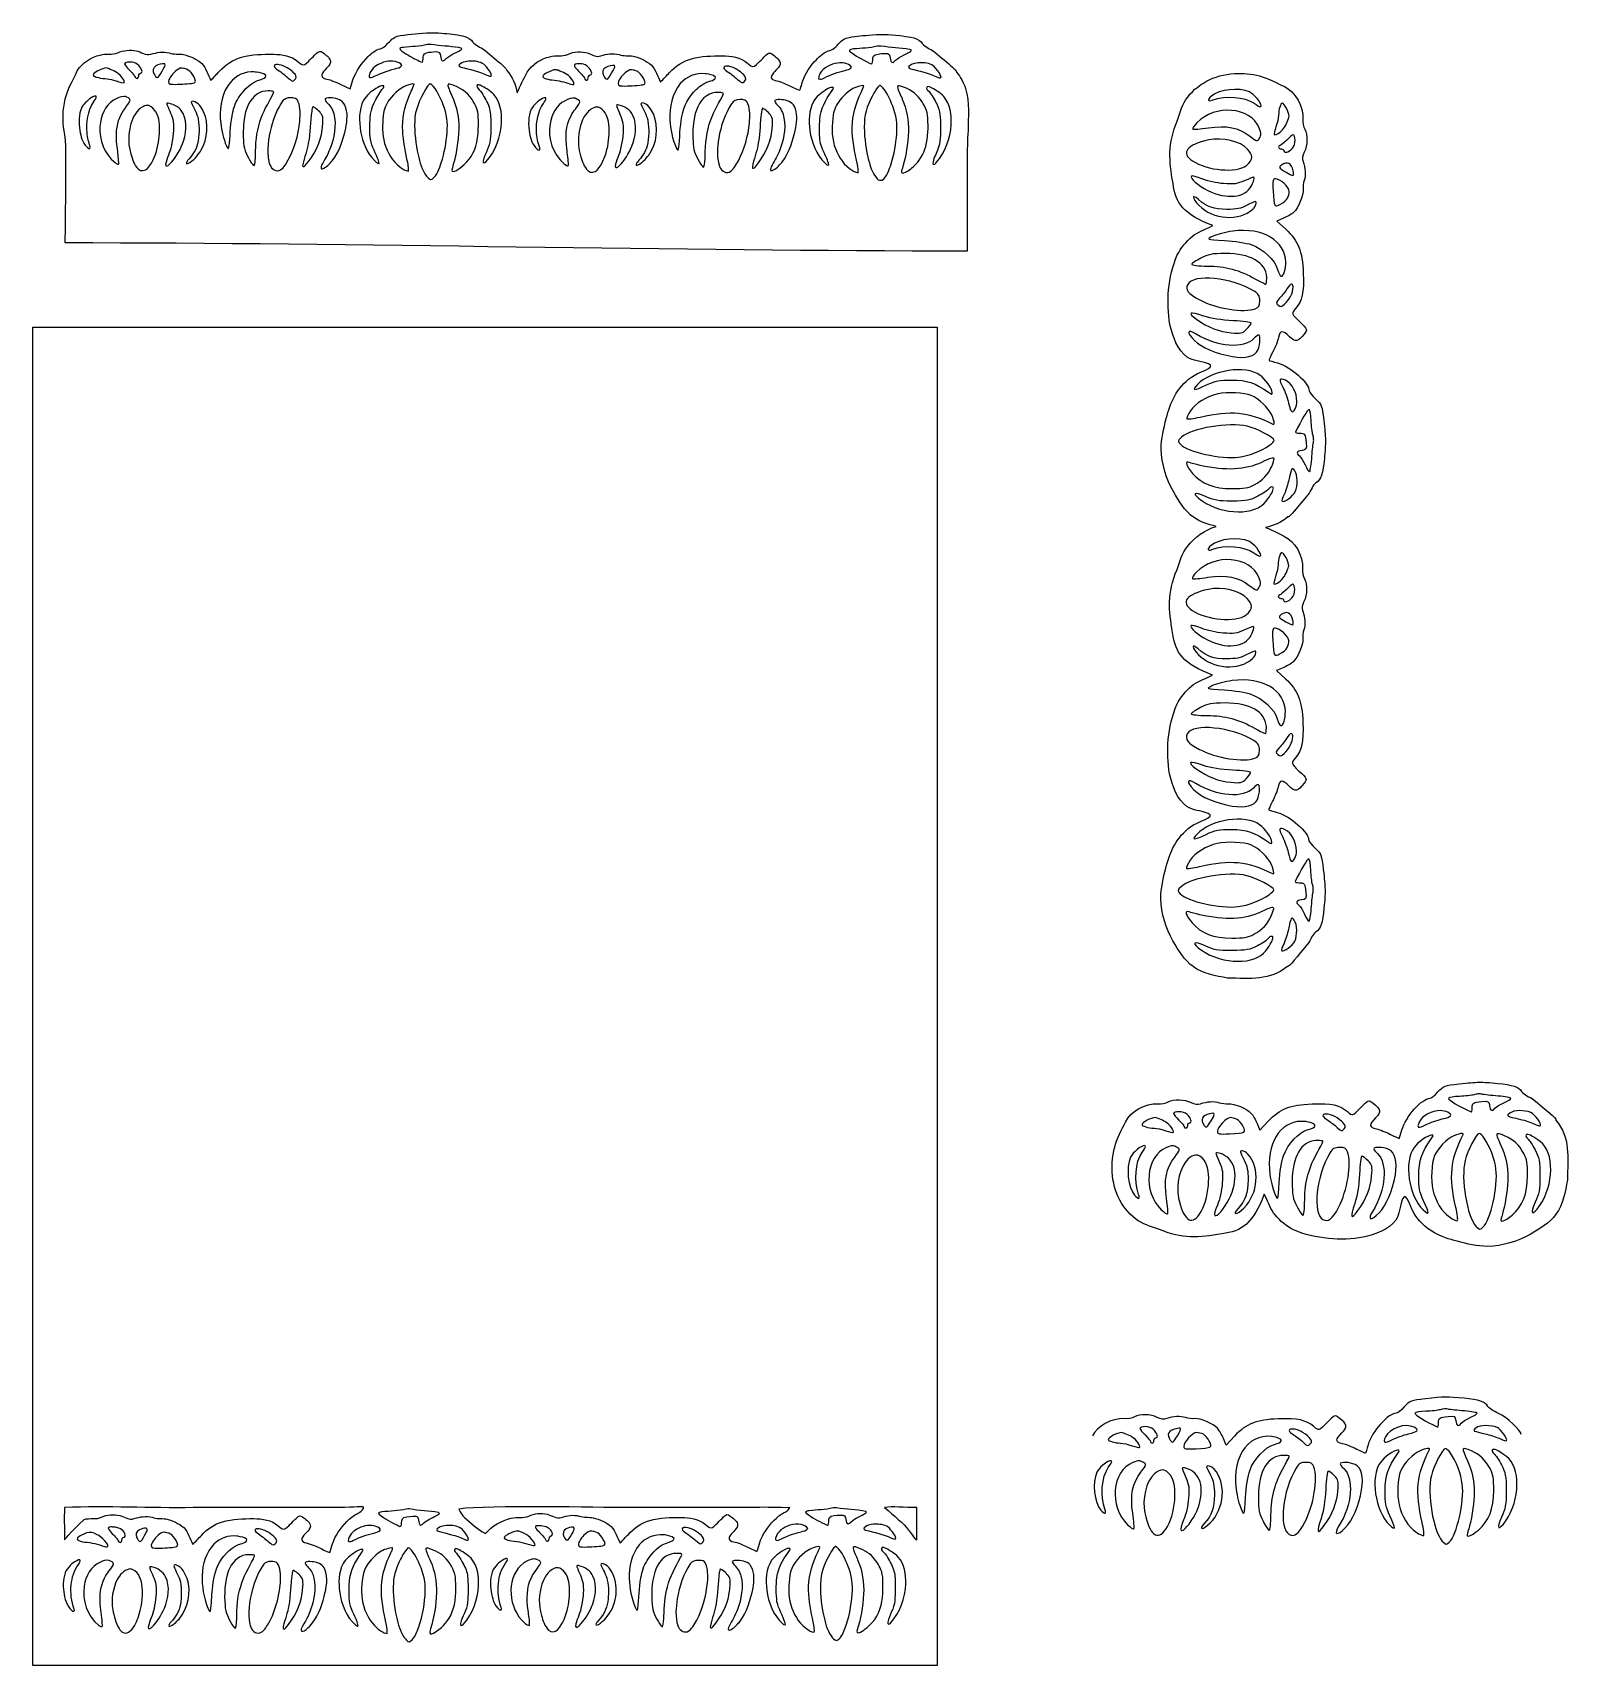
# Model space of a CAD drawing. Header units: centimetres. Extents: x -14.3 to 11, y -12.4 to 14.4.
import ezdxf

# ---------------------------------------------------------------- set-up
doc = ezdxf.new("R2010")
doc.units = ezdxf.units.CM
doc.header["$MEASUREMENT"] = 0
doc.layers.add('Layer 1', color=7, linetype='Continuous')

msp = doc.modelspace()

# ---------------------------------------------------------------- linework, layer by layer
at = {"layer": 'Layer 1', "color": 9}
for points, knots in [([(-7.73261, 14.43459), (-7.89731, 14.42913), (-8.06103, 14.4083), (-8.22423, 14.38672), (-8.22423, 14.38672), (-8.29321, 14.37928), (-8.35472, 14.34207), (-8.39811, 14.28874), (-8.39811, 14.28874), (-8.445, 14.24484), (-8.48717, 14.18555), (-8.55192, 14.16918), (-8.55192, 14.16918), (-8.63179, 14.15628), (-8.69405, 14.09601), (-8.75109, 14.04292), (-8.75109, 14.04292), (-8.86023, 13.93354), (-8.95276, 13.80356), (-9.00311, 13.65672), (-9.00311, 13.65672), (-9.01875, 13.60835), (-9.03015, 13.55899), (-9.04801, 13.51136), (-9.04801, 13.51136), (-9.17723, 13.55948), (-9.29383, 13.63911), (-9.42975, 13.66912), (-9.42975, 13.66912), (-9.46597, 13.67557), (-9.52648, 13.69194), (-9.51532, 13.74006), (-9.51532, 13.74006), (-9.49103, 13.82316), (-9.39279, 13.8621), (-9.37196, 13.94668), (-9.37196, 13.94668), (-9.36823, 14.01217), (-9.43322, 14.0526), (-9.47761, 14.0903), (-9.47761, 14.0903), (-9.50616, 14.11188), (-9.54484, 14.14512), (-9.57908, 14.11362), (-9.57908, 14.11362), (-9.65523, 14.05285), (-9.71352, 13.97099), (-9.79215, 13.91295), (-9.79215, 13.91295), (-9.83779, 13.88269), (-9.87499, 13.93775), (-9.91021, 13.96008), (-9.91021, 13.96008), (-10.01911, 14.05384), (-10.16669, 14.07815), (-10.3061, 14.07964), (-10.3061, 14.07964), (-10.48271, 14.08237), (-10.66255, 14.0774), (-10.83418, 14.03226), (-10.83418, 14.03226), (-10.97508, 13.99406), (-11.09713, 13.907), (-11.19608, 13.80133), (-11.19608, 13.80133), (-11.24495, 13.75073), (-11.29258, 13.69888), (-11.34094, 13.64779), (-11.34094, 13.64779), (-11.38436, 13.74254), (-11.41833, 13.84523), (-11.48657, 13.9256), (-11.48657, 13.9256), (-11.57113, 14.00126), (-11.67979, 14.04764), (-11.78917, 14.07418), (-11.78917, 14.07418), (-11.86804, 14.08881), (-11.95115, 14.07319), (-12.02753, 14.1037), (-12.02753, 14.1037), (-12.12702, 14.12776), (-12.23118, 14.10891), (-12.32744, 14.07889), (-12.32744, 14.07889), (-12.41425, 14.05012), (-12.48817, 14.12156), (-12.57051, 14.1347), (-12.57051, 14.1347), (-12.67172, 14.15579), (-12.78062, 14.14909), (-12.87314, 14.10047), (-12.87314, 14.10047), (-12.96491, 14.06451), (-13.06562, 14.09427), (-13.15938, 14.06674), (-13.15938, 14.06674), (-13.31144, 14.03052), (-13.45729, 13.94123), (-13.5384, 13.80455), (-13.5384, 13.80455), (-13.62298, 13.6334), (-13.71997, 13.46349), (-13.74998, 13.27224), (-13.74998, 13.27224), (-13.78372, 13.10109), (-13.78049, 12.9225), (-13.74105, 12.75283), (-13.74105, 12.75283), (-13.70707, 12.61294), (-13.73584, 11.36949), (-13.73584, 10.97261), (-13.73584, 10.97261), (-8.92373, 10.97261), (-3.70581, 10.83717), (1.1063, 10.83717), (1.1063, 10.83717), (1.1063, 11.23405), (1.09437, 12.65535), (1.11821, 12.81063), (1.11821, 12.81063), (1.12191, 13.04528), (1.14498, 13.28638), (1.07677, 13.51459), (1.07677, 13.51459), (1.046, 13.61331), (0.99542, 13.70484), (0.92969, 13.78421), (0.92969, 13.78421), (0.91877, 13.83109), (0.86791, 13.85466), (0.83764, 13.88914), (0.83764, 13.88914), (0.73694, 13.97422), (0.63624, 14.06029), (0.53356, 14.14289), (0.53356, 14.14289), (0.4631, 14.17637), (0.38746, 14.21234), (0.34578, 14.2818), (0.34578, 14.2818), (0.25027, 14.36663), (0.11486, 14.36762), (-0.00471, 14.38647), (-0.00471, 14.38647), (-0.17537, 14.40557), (-0.34777, 14.41524), (-0.51866, 14.39515), (-0.51866, 14.39515), (-0.64071, 14.38027), (-0.76496, 14.37556), (-0.88429, 14.3453), (-0.88429, 14.3453), (-0.96986, 14.31801), (-1.01502, 14.23243), (-1.08397, 14.18059), (-1.08397, 14.18059), (-1.11101, 14.15231), (-1.14721, 14.1409), (-1.18443, 14.1347), (-1.18443, 14.1347), (-1.27471, 14.10047), (-1.34268, 14.0268), (-1.40766, 13.95785), (-1.40766, 13.95785), (-1.50614, 13.8425), (-1.58874, 13.71005), (-1.62446, 13.56097), (-1.62446, 13.56097), (-1.63563, 13.53964), (-1.63563, 13.48705), (-1.65944, 13.4878), (-1.65944, 13.4878), (-1.79139, 13.54038), (-1.91344, 13.62025), (-2.05507, 13.64729), (-2.05507, 13.64729), (-2.08955, 13.65324), (-2.13371, 13.68102), (-2.11511, 13.72146), (-2.11511, 13.72146), (-2.08359, 13.79711), (-1.99901, 13.83605), (-1.97345, 13.91444), (-1.97345, 13.91444), (-1.96752, 13.98612), (-2.03896, 14.02804), (-2.08656, 14.06872), (-2.08656, 14.06872), (-2.11312, 14.08956), (-2.15008, 14.1156), (-2.18107, 14.08633), (-2.18107, 14.08633), (-2.25647, 14.02482), (-2.31553, 13.94371), (-2.39339, 13.88517), (-2.39339, 13.88517), (-2.4398, 13.8559), (-2.476, 13.91047), (-2.51148, 13.93279), (-2.51148, 13.93279), (-2.62633, 14.03052), (-2.78209, 14.05285), (-2.92793, 14.0531), (-2.92793, 14.0531), (-3.09613, 14.05409), (-3.26702, 14.04838), (-3.43075, 14.00597), (-3.43075, 14.00597), (-3.57187, 13.9695), (-3.69514, 13.88343), (-3.79338, 13.77727), (-3.79338, 13.77727), (-3.84373, 13.72567), (-3.89311, 13.67284), (-3.94295, 13.62075), (-3.94295, 13.62075), (-3.98587, 13.71724), (-4.02135, 13.82117), (-4.09154, 13.90179), (-4.09154, 13.90179), (-4.17613, 13.97496), (-4.28278, 14.02135), (-4.39118, 14.04689), (-4.39118, 14.04689), (-4.46807, 14.06202), (-4.54943, 14.04491), (-4.62383, 14.07517), (-4.62383, 14.07517), (-4.72305, 14.10072), (-4.82775, 14.08361), (-4.92374, 14.05285), (-4.92374, 14.05285), (-4.99592, 14.02606), (-5.06288, 14.07244), (-5.12837, 14.09526), (-5.12837, 14.09526), (-5.23949, 14.1285), (-5.36525, 14.13024), (-5.46992, 14.07517), (-5.46992, 14.07517), (-5.56244, 14.03623), (-5.66539, 14.06773), (-5.7604, 14.03945), (-5.7604, 14.03945), (-5.91145, 14.00398), (-6.05533, 13.91592), (-6.13743, 13.78198), (-6.13743, 13.78198), (-6.19448, 13.67185), (-6.25179, 13.56147), (-6.2979, 13.44637), (-6.2979, 13.44637), (-6.32693, 13.57858), (-6.38074, 13.70707), (-6.46832, 13.8115), (-6.46832, 13.8115), (-6.48271, 13.8621), (-6.53653, 13.88765), (-6.57003, 13.92535), (-6.57003, 13.92535), (-6.66851, 14.00671), (-6.76548, 14.09055), (-6.8652, 14.17017), (-6.8652, 14.17017), (-6.93539, 14.20416), (-7.0113, 14.23963), (-7.05297, 14.30908), (-7.05297, 14.30908), (-7.13682, 14.38473), (-7.25636, 14.39391), (-7.36351, 14.40855), (-7.36351, 14.40855), (-7.48557, 14.42393), (-7.61082, 14.43484), (-7.73261, 14.43459), (-7.73261, 14.43459), (-7.73261, 14.43459), (-7.73261, 14.43459), (-7.73261, 14.43459)], [0, 0, 0, 0, 0.01408451, 0.01408451, 0.01408451, 0.01408451, 0.02816901, 0.02816901, 0.02816901, 0.02816901, 0.04225352, 0.04225352, 0.04225352, 0.04225352, 0.05633803, 0.05633803, 0.05633803, 0.05633803, 0.07042254, 0.07042254, 0.07042254, 0.07042254, 0.08450704, 0.08450704, 0.08450704, 0.08450704, 0.09859155, 0.09859155, 0.09859155, 0.09859155, 0.11267606, 0.11267606, 0.11267606, 0.11267606, 0.12676056, 0.12676056, 0.12676056, 0.12676056, 0.14084507, 0.14084507, 0.14084507, 0.14084507, 0.15492958, 0.15492958, 0.15492958, 0.15492958, 0.16901408, 0.16901408, 0.16901408, 0.16901408, 0.18309859, 0.18309859, 0.18309859, 0.18309859, 0.1971831, 0.1971831, 0.1971831, 0.1971831, 0.21126761, 0.21126761, 0.21126761, 0.21126761, 0.22535211, 0.22535211, 0.22535211, 0.22535211, 0.23943662, 0.23943662, 0.23943662, 0.23943662, 0.25352113, 0.25352113, 0.25352113, 0.25352113, 0.26760563, 0.26760563, 0.26760563, 0.26760563, 0.28169014, 0.28169014, 0.28169014, 0.28169014, 0.29577465, 0.29577465, 0.29577465, 0.29577465, 0.30985915, 0.30985915, 0.30985915, 0.30985915, 0.32394366, 0.32394366, 0.32394366, 0.32394366, 0.33802817, 0.33802817, 0.33802817, 0.33802817, 0.35211268, 0.35211268, 0.35211268, 0.35211268, 0.36619718, 0.36619718, 0.36619718, 0.36619718, 0.38028169, 0.38028169, 0.38028169, 0.38028169, 0.3943662, 0.3943662, 0.3943662, 0.3943662, 0.4084507, 0.4084507, 0.4084507, 0.4084507, 0.42253521, 0.42253521, 0.42253521, 0.42253521, 0.43661972, 0.43661972, 0.43661972, 0.43661972, 0.45070423, 0.45070423, 0.45070423, 0.45070423, 0.46478873, 0.46478873, 0.46478873, 0.46478873, 0.47887324, 0.47887324, 0.47887324, 0.47887324, 0.49295775, 0.49295775, 0.49295775, 0.49295775, 0.50704225, 0.50704225, 0.50704225, 0.50704225, 0.52112676, 0.52112676, 0.52112676, 0.52112676, 0.53521127, 0.53521127, 0.53521127, 0.53521127, 0.54929577, 0.54929577, 0.54929577, 0.54929577, 0.56338028, 0.56338028, 0.56338028, 0.56338028, 0.57746479, 0.57746479, 0.57746479, 0.57746479, 0.5915493, 0.5915493, 0.5915493, 0.5915493, 0.6056338, 0.6056338, 0.6056338, 0.6056338, 0.61971831, 0.61971831, 0.61971831, 0.61971831, 0.63380282, 0.63380282, 0.63380282, 0.63380282, 0.64788732, 0.64788732, 0.64788732, 0.64788732, 0.66197183, 0.66197183, 0.66197183, 0.66197183, 0.67605634, 0.67605634, 0.67605634, 0.67605634, 0.69014085, 0.69014085, 0.69014085, 0.69014085, 0.70422535, 0.70422535, 0.70422535, 0.70422535, 0.71830986, 0.71830986, 0.71830986, 0.71830986, 0.73239437, 0.73239437, 0.73239437, 0.73239437, 0.74647887, 0.74647887, 0.74647887, 0.74647887, 0.76056338, 0.76056338, 0.76056338, 0.76056338, 0.77464789, 0.77464789, 0.77464789, 0.77464789, 0.78873239, 0.78873239, 0.78873239, 0.78873239, 0.8028169, 0.8028169, 0.8028169, 0.8028169, 0.81690141, 0.81690141, 0.81690141, 0.81690141, 0.83098592, 0.83098592, 0.83098592, 0.83098592, 0.84507042, 0.84507042, 0.84507042, 0.84507042, 0.85915493, 0.85915493, 0.85915493, 0.85915493, 0.87323944, 0.87323944, 0.87323944, 0.87323944, 0.88732394, 0.88732394, 0.88732394, 0.88732394, 0.90140845, 0.90140845, 0.90140845, 0.90140845, 0.91549296, 0.91549296, 0.91549296, 0.91549296, 0.92957746, 0.92957746, 0.92957746, 0.92957746, 0.94366197, 0.94366197, 0.94366197, 0.94366197, 0.95774648, 0.95774648, 0.95774648, 0.95774648, 0.97183099, 0.97183099, 0.97183099, 0.97183099, 1, 1, 1, 1]), ([(-7.71475, 14.24161), (-7.56518, 14.21433), (-7.41214, 14.21507), (-7.26257, 14.18803), (-7.26257, 14.18803), (-7.24173, 14.18456), (-7.18815, 14.17489), (-7.2276, 14.15281), (-7.2276, 14.15281), (-7.31316, 14.09477), (-7.41958, 14.06699), (-7.49152, 13.98935), (-7.49152, 13.98935), (-7.50665, 13.9643), (-7.54335, 13.96603), (-7.55055, 13.99654), (-7.55055, 13.99654), (-7.56269, 14.03325), (-7.55949, 14.07716), (-7.58156, 14.10915), (-7.58156, 14.10915), (-7.62148, 14.13396), (-7.67284, 14.11709), (-7.71723, 14.11535), (-7.71723, 14.11535), (-7.76139, 14.10816), (-7.83159, 14.11188), (-7.84225, 14.05607), (-7.84225, 14.05607), (-7.84672, 14.01986), (-7.844, 13.98091), (-7.85836, 13.94693), (-7.85836, 13.94693), (-7.89485, 13.95264), (-7.92856, 13.97967), (-7.96404, 13.99356), (-7.96404, 13.99356), (-8.05532, 14.04119), (-8.14835, 14.08931), (-8.22772, 14.15529), (-8.22772, 14.15529), (-8.25227, 14.1853), (-8.19026, 14.18605), (-8.17115, 14.1925), (-8.17115, 14.1925), (-8.04045, 14.20887), (-7.90699, 14.20316), (-7.77899, 14.23839), (-7.77899, 14.23839), (-7.75766, 14.24136), (-7.73634, 14.24211), (-7.71475, 14.24161), (-7.71475, 14.24161), (-7.71475, 14.24161), (-7.71475, 14.24161), (-7.71475, 14.24161)], [0, 0, 0, 0, 0.06666667, 0.06666667, 0.06666667, 0.06666667, 0.13333333, 0.13333333, 0.13333333, 0.13333333, 0.2, 0.2, 0.2, 0.2, 0.26666667, 0.26666667, 0.26666667, 0.26666667, 0.33333333, 0.33333333, 0.33333333, 0.33333333, 0.4, 0.4, 0.4, 0.4, 0.46666667, 0.46666667, 0.46666667, 0.46666667, 0.53333333, 0.53333333, 0.53333333, 0.53333333, 0.6, 0.6, 0.6, 0.6, 0.66666667, 0.66666667, 0.66666667, 0.66666667, 0.73333333, 0.73333333, 0.73333333, 0.73333333, 0.8, 0.8, 0.8, 0.8, 0.86666667, 0.86666667, 0.86666667, 0.86666667, 1, 1, 1, 1]), ([(-0.31676, 14.21457), (-0.15925, 14.18456), (0.00347, 14.19002), (0.16023, 14.15529), (0.16023, 14.15529), (0.20241, 14.15405), (0.18008, 14.12379), (0.15454, 14.11362), (0.15454, 14.11362), (0.06723, 14.06451), (-0.03125, 14.03052), (-0.10046, 13.95512), (-0.10046, 13.95512), (-0.12478, 13.92535), (-0.15801, 13.96008), (-0.15677, 13.98885), (-0.15677, 13.98885), (-0.17066, 14.02383), (-0.15801, 14.08162), (-0.20439, 14.09278), (-0.20439, 14.09278), (-0.2726, 14.097), (-0.34232, 14.08857), (-0.40828, 14.0712), (-0.40828, 14.0712), (-0.46037, 14.05334), (-0.44154, 13.98935), (-0.4517, 13.94743), (-0.4517, 13.94743), (-0.44797, 13.90228), (-0.49064, 13.92709), (-0.51247, 13.94023), (-0.51247, 13.94023), (-0.6241, 13.9948), (-0.73596, 14.0526), (-0.8332, 14.13073), (-0.8332, 14.13073), (-0.8446, 14.16224), (-0.7883, 14.15852), (-0.76745, 14.16596), (-0.76745, 14.16596), (-0.63698, 14.17985), (-0.50379, 14.17786), (-0.37605, 14.2111), (-0.37605, 14.2111), (-0.35645, 14.21482), (-0.33684, 14.21482), (-0.31676, 14.21457), (-0.31676, 14.21457), (-0.31676, 14.21457), (-0.31676, 14.21457), (-0.31676, 14.21457)], [0, 0, 0, 0, 0.07142857, 0.07142857, 0.07142857, 0.07142857, 0.14285714, 0.14285714, 0.14285714, 0.14285714, 0.21428571, 0.21428571, 0.21428571, 0.21428571, 0.28571429, 0.28571429, 0.28571429, 0.28571429, 0.35714286, 0.35714286, 0.35714286, 0.35714286, 0.42857143, 0.42857143, 0.42857143, 0.42857143, 0.5, 0.5, 0.5, 0.5, 0.57142857, 0.57142857, 0.57142857, 0.57142857, 0.64285714, 0.64285714, 0.64285714, 0.64285714, 0.71428571, 0.71428571, 0.71428571, 0.71428571, 0.78571429, 0.78571429, 0.78571429, 0.78571429, 0.85714286, 0.85714286, 0.85714286, 0.85714286, 1, 1, 1, 1]), ([(-13.02618, 13.84325), (-12.94807, 13.81001), (-12.86205, 13.77925), (-12.81093, 13.70707), (-12.81093, 13.70707), (-12.78952, 13.67954), (-12.75355, 13.64506), (-12.76573, 13.6076), (-12.76573, 13.6076), (-12.82673, 13.60636), (-12.88289, 13.63935), (-12.94234, 13.65101), (-12.94234, 13.65101), (-13.03412, 13.68351), (-13.13458, 13.67408), (-13.22685, 13.7036), (-13.22685, 13.7036), (-13.24719, 13.71228), (-13.29358, 13.72443), (-13.27348, 13.7547), (-13.27348, 13.7547), (-13.21519, 13.80604), (-13.14053, 13.84151), (-13.06339, 13.85317), (-13.06339, 13.85317), (-13.05099, 13.84995), (-13.03858, 13.84647), (-13.02618, 13.84325), (-13.02618, 13.84325), (-13.02618, 13.84325), (-13.02618, 13.84325), (-13.02618, 13.84325)], [0, 0, 0, 0, 0.11111111, 0.11111111, 0.11111111, 0.11111111, 0.22222222, 0.22222222, 0.22222222, 0.22222222, 0.33333333, 0.33333333, 0.33333333, 0.33333333, 0.44444444, 0.44444444, 0.44444444, 0.44444444, 0.55555556, 0.55555556, 0.55555556, 0.55555556, 0.66666667, 0.66666667, 0.66666667, 0.66666667, 0.77777778, 0.77777778, 0.77777778, 0.77777778, 1, 1, 1, 1]), ([(-12.63551, 13.94693), (-12.55638, 13.93751), (-12.48246, 13.87326), (-12.4728, 13.79289), (-12.4728, 13.79289), (-12.47254, 13.75817), (-12.52215, 13.7733), (-12.52612, 13.73932), (-12.52612, 13.73932), (-12.52612, 13.71377), (-12.53752, 13.66515), (-12.57226, 13.68376), (-12.57226, 13.68376), (-12.59358, 13.70137), (-12.59483, 13.73485), (-12.61815, 13.75271), (-12.61815, 13.75271), (-12.66478, 13.80877), (-12.72555, 13.85466), (-12.76027, 13.91915), (-12.76027, 13.91915), (-12.74068, 13.95561), (-12.68785, 13.94941), (-12.65213, 13.94842), (-12.65213, 13.94842), (-12.64667, 13.94792), (-12.64096, 13.94743), (-12.63551, 13.94693), (-12.63551, 13.94693), (-12.63551, 13.94693), (-12.63551, 13.94693), (-12.63551, 13.94693)], [0, 0, 0, 0, 0.11111111, 0.11111111, 0.11111111, 0.11111111, 0.22222222, 0.22222222, 0.22222222, 0.22222222, 0.33333333, 0.33333333, 0.33333333, 0.33333333, 0.44444444, 0.44444444, 0.44444444, 0.44444444, 0.55555556, 0.55555556, 0.55555556, 0.55555556, 0.66666667, 0.66666667, 0.66666667, 0.66666667, 0.77777778, 0.77777778, 0.77777778, 0.77777778, 1, 1, 1, 1]), ([(-12.09601, 13.92213), (-12.08286, 13.8936), (-12.11165, 13.86235), (-12.12278, 13.83605), (-12.12278, 13.83605), (-12.15083, 13.78892), (-12.17562, 13.73808), (-12.21457, 13.69888), (-12.21457, 13.69888), (-12.24457, 13.68995), (-12.26071, 13.73063), (-12.2746, 13.75098), (-12.2746, 13.75098), (-12.30437, 13.79537), (-12.29519, 13.86111), (-12.24558, 13.88715), (-12.24558, 13.88715), (-12.20044, 13.91047), (-12.1471, 13.92734), (-12.09601, 13.92213), (-12.09601, 13.92213), (-12.09601, 13.92213), (-12.09601, 13.92213), (-12.09601, 13.92213)], [0, 0, 0, 0, 0.14285714, 0.14285714, 0.14285714, 0.14285714, 0.28571429, 0.28571429, 0.28571429, 0.28571429, 0.42857143, 0.42857143, 0.42857143, 0.42857143, 0.57142857, 0.57142857, 0.57142857, 0.57142857, 0.71428571, 0.71428571, 0.71428571, 0.71428571, 1, 1, 1, 1]), ([(-11.7743, 13.84399), (-11.73112, 13.83333), (-11.6917, 13.81323), (-11.6649, 13.77652), (-11.6649, 13.77652), (-11.63389, 13.7351), (-11.59817, 13.68971), (-11.59222, 13.63712), (-11.59222, 13.63712), (-11.6019, 13.59818), (-11.65622, 13.60314), (-11.68847, 13.59644), (-11.68847, 13.59644), (-11.79462, 13.59173), (-11.90178, 13.5766), (-12.00769, 13.58726), (-12.00769, 13.58726), (-12.05434, 13.59644), (-12.03449, 13.65498), (-12.01812, 13.68326), (-12.01812, 13.68326), (-11.97867, 13.75197), (-11.92189, 13.8177), (-11.8477, 13.8487), (-11.8477, 13.8487), (-11.82341, 13.85813), (-11.79886, 13.84623), (-11.7743, 13.84399), (-11.7743, 13.84399), (-11.7743, 13.84399), (-11.7743, 13.84399), (-11.7743, 13.84399)], [0, 0, 0, 0, 0.11111111, 0.11111111, 0.11111111, 0.11111111, 0.22222222, 0.22222222, 0.22222222, 0.22222222, 0.33333333, 0.33333333, 0.33333333, 0.33333333, 0.44444444, 0.44444444, 0.44444444, 0.44444444, 0.55555556, 0.55555556, 0.55555556, 0.55555556, 0.66666667, 0.66666667, 0.66666667, 0.66666667, 0.77777778, 0.77777778, 0.77777778, 0.77777778, 1, 1, 1, 1]), ([(-10.58765, 13.7857), (-10.53555, 13.77255), (-10.47303, 13.77206), (-10.43482, 13.72915), (-10.43482, 13.72915), (-10.43186, 13.68847), (-10.48493, 13.67855), (-10.51496, 13.66589), (-10.51496, 13.66589), (-10.67469, 13.62447), (-10.79648, 13.49945), (-10.88305, 13.36452), (-10.88305, 13.36452), (-10.94184, 13.27348), (-10.97534, 13.1693), (-10.99071, 13.06264), (-10.99071, 13.06264), (-11.0232, 12.89348), (-11.02024, 12.72009), (-11.04305, 12.54969), (-11.04305, 12.54969), (-11.04752, 12.49833), (-11.07702, 12.55093), (-11.08398, 12.57324), (-11.08398, 12.57324), (-11.13705, 12.68983), (-11.16187, 12.81758), (-11.17849, 12.94383), (-11.17849, 12.94383), (-11.20278, 13.15269), (-11.17849, 13.37692), (-11.06387, 13.55725), (-11.06387, 13.55725), (-10.98129, 13.68946), (-10.83617, 13.78645), (-10.67768, 13.78942), (-10.67768, 13.78942), (-10.64765, 13.7919), (-10.61765, 13.78669), (-10.58765, 13.7857), (-10.58765, 13.7857), (-10.58765, 13.7857), (-10.58765, 13.7857), (-10.58765, 13.7857)], [0, 0, 0, 0, 0.08333333, 0.08333333, 0.08333333, 0.08333333, 0.16666667, 0.16666667, 0.16666667, 0.16666667, 0.25, 0.25, 0.25, 0.25, 0.33333333, 0.33333333, 0.33333333, 0.33333333, 0.41666667, 0.41666667, 0.41666667, 0.41666667, 0.5, 0.5, 0.5, 0.5, 0.58333333, 0.58333333, 0.58333333, 0.58333333, 0.66666667, 0.66666667, 0.66666667, 0.66666667, 0.75, 0.75, 0.75, 0.75, 0.83333333, 0.83333333, 0.83333333, 0.83333333, 1, 1, 1, 1]), ([(-10.2163, 13.90749), (-10.12253, 13.89137), (-10.0402, 13.83531), (-9.97371, 13.76958), (-9.97371, 13.76958), (-9.94868, 13.74552), (-9.91891, 13.70558), (-9.94989, 13.67408), (-9.94989, 13.67408), (-9.96405, 13.65201), (-9.99257, 13.62373), (-10.01813, 13.64804), (-10.01813, 13.64804), (-10.08608, 13.69789), (-10.14487, 13.76015), (-10.21657, 13.80555), (-10.21657, 13.80555), (-10.24755, 13.82812), (-10.29393, 13.8487), (-10.30113, 13.88914), (-10.30113, 13.88914), (-10.28949, 13.91717), (-10.24086, 13.90997), (-10.2163, 13.90749), (-10.2163, 13.90749), (-10.2163, 13.90749), (-10.2163, 13.90749), (-10.2163, 13.90749)], [0, 0, 0, 0, 0.125, 0.125, 0.125, 0.125, 0.25, 0.25, 0.25, 0.25, 0.375, 0.375, 0.375, 0.375, 0.5, 0.5, 0.5, 0.5, 0.625, 0.625, 0.625, 0.625, 0.75, 0.75, 0.75, 0.75, 1, 1, 1, 1]), ([(-8.3071, 13.96033), (-8.26617, 13.94941), (-8.2178, 13.93379), (-8.19695, 13.89435), (-8.19695, 13.89435), (-8.2178, 13.85267), (-8.27508, 13.85367), (-8.31429, 13.83804), (-8.31429, 13.83804), (-8.44227, 13.80753), (-8.56507, 13.7599), (-8.68288, 13.70161), (-8.68288, 13.70161), (-8.70495, 13.68872), (-8.74961, 13.68896), (-8.73821, 13.72543), (-8.73821, 13.72543), (-8.70768, 13.85565), (-8.57697, 13.93403), (-8.4532, 13.95785), (-8.4532, 13.95785), (-8.40483, 13.9695), (-8.35596, 13.96752), (-8.3071, 13.96033), (-8.3071, 13.96033), (-8.3071, 13.96033), (-8.3071, 13.96033), (-8.3071, 13.96033)], [0, 0, 0, 0, 0.125, 0.125, 0.125, 0.125, 0.25, 0.25, 0.25, 0.25, 0.375, 0.375, 0.375, 0.375, 0.5, 0.5, 0.5, 0.5, 0.625, 0.625, 0.625, 0.625, 0.75, 0.75, 0.75, 0.75, 1, 1, 1, 1]), ([(-7.01799, 13.96553), (-6.93936, 13.96058), (-6.85427, 13.93899), (-6.80739, 13.87004), (-6.80739, 13.87004), (-6.77317, 13.82911), (-6.73174, 13.78496), (-6.72528, 13.73063), (-6.72528, 13.73063), (-6.73349, 13.70112), (-6.77714, 13.7289), (-6.79773, 13.73386), (-6.79773, 13.73386), (-6.93317, 13.80182), (-7.08372, 13.82812), (-7.22884, 13.86805), (-7.22884, 13.86805), (-7.26678, 13.87301), (-7.26826, 13.90724), (-7.23479, 13.92237), (-7.23479, 13.92237), (-7.17402, 13.96653), (-7.09041, 13.96802), (-7.01799, 13.96553), (-7.01799, 13.96553), (-7.01799, 13.96553), (-7.01799, 13.96553), (-7.01799, 13.96553)], [0, 0, 0, 0, 0.125, 0.125, 0.125, 0.125, 0.25, 0.25, 0.25, 0.25, 0.375, 0.375, 0.375, 0.375, 0.5, 0.5, 0.5, 0.5, 0.625, 0.625, 0.625, 0.625, 0.75, 0.75, 0.75, 0.75, 1, 1, 1, 1]), ([(-5.62742, 13.81596), (-5.54985, 13.78148), (-5.46298, 13.75271), (-5.41216, 13.68003), (-5.41216, 13.68003), (-5.3916, 13.6525), (-5.35813, 13.62001), (-5.36551, 13.58354), (-5.36551, 13.58354), (-5.39501, 13.57089), (-5.43396, 13.59421), (-5.46571, 13.60115), (-5.46571, 13.60115), (-5.56072, 13.6329), (-5.6592, 13.65299), (-5.7594, 13.65969), (-5.7594, 13.65969), (-5.80033, 13.66937), (-5.84994, 13.67383), (-5.87896, 13.70658), (-5.87896, 13.70658), (-5.88293, 13.7418), (-5.8348, 13.75494), (-5.81149, 13.7738), (-5.81149, 13.7738), (-5.76262, 13.79662), (-5.71029, 13.82762), (-5.65497, 13.82291), (-5.65497, 13.82291), (-5.64578, 13.82068), (-5.63663, 13.81844), (-5.62745, 13.81596), (-5.62745, 13.81596), (-5.62745, 13.81596), (-5.62742, 13.81596), (-5.62742, 13.81596)], [0, 0, 0, 0, 0.1, 0.1, 0.1, 0.1, 0.2, 0.2, 0.2, 0.2, 0.3, 0.3, 0.3, 0.3, 0.4, 0.4, 0.4, 0.4, 0.5, 0.5, 0.5, 0.5, 0.6, 0.6, 0.6, 0.6, 0.7, 0.7, 0.7, 0.7, 0.8, 0.8, 0.8, 0.8, 1, 1, 1, 1]), ([(-5.23677, 13.91989), (-5.15789, 13.90923), (-5.08471, 13.84598), (-5.07405, 13.76561), (-5.07405, 13.76561), (-5.07479, 13.73113), (-5.12342, 13.74626), (-5.12739, 13.71228), (-5.12739, 13.71228), (-5.12887, 13.68772), (-5.13456, 13.64357), (-5.1693, 13.65399), (-5.1693, 13.65399), (-5.19583, 13.66887), (-5.19459, 13.70707), (-5.21941, 13.72567), (-5.21941, 13.72567), (-5.26505, 13.77925), (-5.32159, 13.82489), (-5.35855, 13.88492), (-5.35855, 13.88492), (-5.36575, 13.91469), (-5.31987, 13.91965), (-5.29804, 13.92188), (-5.29804, 13.92188), (-5.2777, 13.92411), (-5.25711, 13.92163), (-5.23677, 13.9199), (-5.23677, 13.9199), (-5.23677, 13.9199), (-5.23677, 13.91989), (-5.23677, 13.91989)], [0, 0, 0, 0, 0.11111111, 0.11111111, 0.11111111, 0.11111111, 0.22222222, 0.22222222, 0.22222222, 0.22222222, 0.33333333, 0.33333333, 0.33333333, 0.33333333, 0.44444444, 0.44444444, 0.44444444, 0.44444444, 0.55555556, 0.55555556, 0.55555556, 0.55555556, 0.66666667, 0.66666667, 0.66666667, 0.66666667, 0.77777778, 0.77777778, 0.77777778, 0.77777778, 1, 1, 1, 1]), ([(-4.69799, 13.89435), (-4.68363, 13.86805), (-4.71141, 13.83804), (-4.72183, 13.81323), (-4.72183, 13.81323), (-4.75036, 13.76462), (-4.77565, 13.71203), (-4.81584, 13.67185), (-4.81584, 13.67185), (-4.84833, 13.66168), (-4.8637, 13.70682), (-4.87958, 13.72791), (-4.87958, 13.72791), (-4.9086, 13.77504), (-4.89125, 13.83977), (-4.8409, 13.86384), (-4.8409, 13.86384), (-4.79748, 13.88343), (-4.74565, 13.9003), (-4.69799, 13.89435), (-4.69799, 13.89435), (-4.69799, 13.89435), (-4.69799, 13.89435), (-4.69799, 13.89435)], [0, 0, 0, 0, 0.14285714, 0.14285714, 0.14285714, 0.14285714, 0.28571429, 0.28571429, 0.28571429, 0.28571429, 0.42857143, 0.42857143, 0.42857143, 0.42857143, 0.57142857, 0.57142857, 0.57142857, 0.57142857, 0.71428571, 0.71428571, 0.71428571, 0.71428571, 1, 1, 1, 1]), ([(-4.37555, 13.81671), (-4.33411, 13.80629), (-4.29641, 13.78694), (-4.26987, 13.75246), (-4.26987, 13.75246), (-4.2359, 13.71129), (-4.20166, 13.66341), (-4.19373, 13.61008), (-4.19373, 13.61008), (-4.20166, 13.57213), (-4.25426, 13.5766), (-4.28477, 13.56965), (-4.28477, 13.56965), (-4.39267, 13.56494), (-4.5013, 13.54931), (-4.60896, 13.56023), (-4.60896, 13.56023), (-4.65585, 13.56916), (-4.63674, 13.62695), (-4.62037, 13.65548), (-4.62037, 13.65548), (-4.58018, 13.72394), (-4.52437, 13.79116), (-4.44897, 13.82067), (-4.44897, 13.82067), (-4.42492, 13.8301), (-4.4001, 13.81844), (-4.37555, 13.81671), (-4.37555, 13.81671), (-4.37555, 13.81671), (-4.37555, 13.81671), (-4.37555, 13.81671)], [0, 0, 0, 0, 0.11111111, 0.11111111, 0.11111111, 0.11111111, 0.22222222, 0.22222222, 0.22222222, 0.22222222, 0.33333333, 0.33333333, 0.33333333, 0.33333333, 0.44444444, 0.44444444, 0.44444444, 0.44444444, 0.55555556, 0.55555556, 0.55555556, 0.55555556, 0.66666667, 0.66666667, 0.66666667, 0.66666667, 0.77777778, 0.77777778, 0.77777778, 0.77777778, 1, 1, 1, 1]), ([(-3.18889, 13.75866), (-3.13706, 13.74601), (-3.07478, 13.74403), (-3.03683, 13.70211), (-3.03683, 13.70211), (-3.03212, 13.66341), (-3.08348, 13.65299), (-3.1115, 13.6401), (-3.1115, 13.6401), (-3.20328, 13.61604), (-3.28636, 13.56618), (-3.35336, 13.49896), (-3.35336, 13.49896), (-3.47662, 13.38163), (-3.56418, 13.22462), (-3.58849, 13.0552), (-3.58849, 13.0552), (-3.62371, 12.87959), (-3.62246, 12.69975), (-3.64429, 12.52265), (-3.64429, 12.52265), (-3.64977, 12.47106), (-3.67903, 12.52363), (-3.68596, 12.5462), (-3.68596, 12.5462), (-3.74825, 12.68834), (-3.77576, 12.84436), (-3.78693, 12.9984), (-3.78693, 12.9984), (-3.79786, 13.20775), (-3.75568, 13.43174), (-3.61654, 13.5952), (-3.61654, 13.5952), (-3.5183, 13.71426), (-3.35904, 13.7795), (-3.20527, 13.75966), (-3.20527, 13.75966), (-3.19979, 13.75941), (-3.19434, 13.75891), (-3.18889, 13.75866), (-3.18889, 13.75866), (-3.18889, 13.75866), (-3.18889, 13.75866), (-3.18889, 13.75866)], [0, 0, 0, 0, 0.08333333, 0.08333333, 0.08333333, 0.08333333, 0.16666667, 0.16666667, 0.16666667, 0.16666667, 0.25, 0.25, 0.25, 0.25, 0.33333333, 0.33333333, 0.33333333, 0.33333333, 0.41666667, 0.41666667, 0.41666667, 0.41666667, 0.5, 0.5, 0.5, 0.5, 0.58333333, 0.58333333, 0.58333333, 0.58333333, 0.66666667, 0.66666667, 0.66666667, 0.66666667, 0.75, 0.75, 0.75, 0.75, 0.83333333, 0.83333333, 0.83333333, 0.83333333, 1, 1, 1, 1]), ([(-2.81757, 13.88045), (-2.7228, 13.86284), (-2.63774, 13.80703), (-2.57175, 13.73857), (-2.57175, 13.73857), (-2.54595, 13.71377), (-2.52238, 13.67185), (-2.55487, 13.64208), (-2.55487, 13.64208), (-2.56953, 13.62224), (-2.5958, 13.59793), (-2.61961, 13.62075), (-2.61961, 13.62075), (-2.68735, 13.67085), (-2.74688, 13.73262), (-2.81832, 13.77876), (-2.81832, 13.77876), (-2.8503, 13.80009), (-2.88875, 13.81993), (-2.90438, 13.85714), (-2.90438, 13.85714), (-2.89621, 13.89112), (-2.84311, 13.88269), (-2.81757, 13.88045), (-2.81757, 13.88045), (-2.81757, 13.88045), (-2.81757, 13.88045), (-2.81757, 13.88045)], [0, 0, 0, 0, 0.125, 0.125, 0.125, 0.125, 0.25, 0.25, 0.25, 0.25, 0.375, 0.375, 0.375, 0.375, 0.5, 0.5, 0.5, 0.5, 0.625, 0.625, 0.625, 0.625, 0.75, 0.75, 0.75, 0.75, 1, 1, 1, 1]), ([(-0.90834, 13.93304), (-0.86791, 13.92163), (-0.81881, 13.90625), (-0.79896, 13.86632), (-0.79896, 13.86632), (-0.81706, 13.82737), (-0.87064, 13.82812), (-0.90662, 13.81323), (-0.90662, 13.81323), (-1.02246, 13.78396), (-1.13654, 13.74725), (-1.24346, 13.69318), (-1.24346, 13.69318), (-1.27273, 13.68301), (-1.31217, 13.65052), (-1.33996, 13.67656), (-1.33996, 13.67656), (-1.33895, 13.7542), (-1.28167, 13.82043), (-1.22039, 13.86284), (-1.22039, 13.86284), (-1.13009, 13.92312), (-1.016, 13.95214), (-0.90834, 13.93304), (-0.90834, 13.93304), (-0.90834, 13.93304), (-0.90834, 13.93304), (-0.90834, 13.93304)], [0, 0, 0, 0, 0.125, 0.125, 0.125, 0.125, 0.25, 0.25, 0.25, 0.25, 0.375, 0.375, 0.375, 0.375, 0.5, 0.5, 0.5, 0.5, 0.625, 0.625, 0.625, 0.625, 0.75, 0.75, 0.75, 0.75, 1, 1, 1, 1]), ([(0.38076, 13.9385), (0.45765, 13.93279), (0.5415, 13.91369), (0.58835, 13.84672), (0.58835, 13.84672), (0.6236, 13.8043), (0.66699, 13.75916), (0.67344, 13.7026), (0.67344, 13.7026), (0.665, 13.67408), (0.62135, 13.70087), (0.60103, 13.70657), (0.60103, 13.70657), (0.46532, 13.77429), (0.31501, 13.80083), (0.16992, 13.84077), (0.16992, 13.84077), (0.13097, 13.84548), (0.13047, 13.87996), (0.1642, 13.89484), (0.1642, 13.89484), (0.22548, 13.93999), (0.30758, 13.94098), (0.38076, 13.9385), (0.38076, 13.9385), (0.38076, 13.9385), (0.38076, 13.9385), (0.38076, 13.9385)], [0, 0, 0, 0, 0.125, 0.125, 0.125, 0.125, 0.25, 0.25, 0.25, 0.25, 0.375, 0.375, 0.375, 0.375, 0.5, 0.5, 0.5, 0.5, 0.625, 0.625, 0.625, 0.625, 0.75, 0.75, 0.75, 0.75, 1, 1, 1, 1]), ([(-10.3954, 13.47663), (-10.36489, 13.47142), (-10.32891, 13.48036), (-10.30237, 13.4625), (-10.30237, 13.4625), (-10.36661, 13.3164), (-10.45866, 13.1832), (-10.51073, 13.03139), (-10.51073, 13.03139), (-10.57722, 12.85726), (-10.60201, 12.67048), (-10.60426, 12.48495), (-10.60426, 12.48495), (-10.60723, 12.40531), (-10.604, 12.32321), (-10.62707, 12.24632), (-10.62707, 12.24632), (-10.65088, 12.24682), (-10.66578, 12.28402), (-10.68041, 12.30336), (-10.68041, 12.30336), (-10.7392, 12.39912), (-10.79698, 12.50132), (-10.80146, 12.61641), (-10.80146, 12.61641), (-10.8136, 12.74787), (-10.80839, 12.88108), (-10.79376, 13.01229), (-10.79376, 13.01229), (-10.7692, 13.16831), (-10.71216, 13.33599), (-10.57423, 13.42727), (-10.57423, 13.42727), (-10.52139, 13.46101), (-10.45789, 13.47763), (-10.3954, 13.47663), (-10.3954, 13.47663), (-10.3954, 13.47663), (-10.3954, 13.47663), (-10.3954, 13.47663)], [0, 0, 0, 0, 0.09090909, 0.09090909, 0.09090909, 0.09090909, 0.18181818, 0.18181818, 0.18181818, 0.18181818, 0.27272727, 0.27272727, 0.27272727, 0.27272727, 0.36363636, 0.36363636, 0.36363636, 0.36363636, 0.45454545, 0.45454545, 0.45454545, 0.45454545, 0.54545455, 0.54545455, 0.54545455, 0.54545455, 0.63636364, 0.63636364, 0.63636364, 0.63636364, 0.72727273, 0.72727273, 0.72727273, 0.72727273, 0.81818182, 0.81818182, 0.81818182, 0.81818182, 1, 1, 1, 1]), ([(-8.49699, 13.56097), (-8.4823, 13.54038), (-8.5162, 13.51583), (-8.52538, 13.49648), (-8.52538, 13.49648), (-8.62409, 13.35931), (-8.70768, 13.20354), (-8.7186, 13.03189), (-8.7186, 13.03189), (-8.72604, 12.93068), (-8.72852, 12.82824), (-8.71958, 12.72704), (-8.71958, 12.72704), (-8.71363, 12.59805), (-8.64343, 12.48619), (-8.59682, 12.36911), (-8.59682, 12.36911), (-8.58639, 12.34107), (-8.57152, 12.31157), (-8.57374, 12.2813), (-8.57374, 12.2813), (-8.60277, 12.27608), (-8.62507, 12.3113), (-8.64693, 12.32768), (-8.64693, 12.32768), (-8.77763, 12.45468), (-8.84362, 12.63352), (-8.87611, 12.80939), (-8.87611, 12.80939), (-8.90487, 12.97955), (-8.90762, 13.16509), (-8.82751, 13.3221), (-8.82751, 13.3221), (-8.7811, 13.40495), (-8.70323, 13.46498), (-8.6251, 13.51583), (-8.6251, 13.51583), (-8.58639, 13.53865), (-8.54472, 13.57015), (-8.49709, 13.56097), (-8.49709, 13.56097), (-8.49709, 13.56097), (-8.49699, 13.56097), (-8.49699, 13.56097)], [0, 0, 0, 0, 0.08333333, 0.08333333, 0.08333333, 0.08333333, 0.16666667, 0.16666667, 0.16666667, 0.16666667, 0.25, 0.25, 0.25, 0.25, 0.33333333, 0.33333333, 0.33333333, 0.33333333, 0.41666667, 0.41666667, 0.41666667, 0.41666667, 0.5, 0.5, 0.5, 0.5, 0.58333333, 0.58333333, 0.58333333, 0.58333333, 0.66666667, 0.66666667, 0.66666667, 0.66666667, 0.75, 0.75, 0.75, 0.75, 0.83333333, 0.83333333, 0.83333333, 0.83333333, 1, 1, 1, 1]), ([(-7.99555, 13.58577), (-8.00248, 13.54758), (-8.02878, 13.51111), (-8.04291, 13.47366), (-8.04291, 13.47366), (-8.12924, 13.28911), (-8.18753, 13.08844), (-8.18531, 12.88331), (-8.18531, 12.88331), (-8.1838, 12.71488), (-8.15454, 12.54868), (-8.11956, 12.38472), (-8.11956, 12.38472), (-8.10641, 12.30932), (-8.08186, 12.23343), (-8.08929, 12.15652), (-8.08929, 12.15652), (-8.14014, 12.15752), (-8.18306, 12.19449), (-8.22574, 12.21928), (-8.22574, 12.21928), (-8.35274, 12.31577), (-8.43457, 12.46187), (-8.48246, 12.61194), (-8.48246, 12.61194), (-8.52487, 12.76027), (-8.52091, 12.91853), (-8.50328, 13.07058), (-8.50328, 13.07058), (-8.49487, 13.16658), (-8.46137, 13.25959), (-8.39962, 13.33426), (-8.39962, 13.33426), (-8.31826, 13.43968), (-8.21605, 13.53914), (-8.08458, 13.57635), (-8.08458, 13.57635), (-8.0568, 13.58528), (-8.02381, 13.59793), (-7.99555, 13.58577), (-7.99555, 13.58577), (-7.99555, 13.58577), (-7.99555, 13.58577), (-7.99555, 13.58577)], [0, 0, 0, 0, 0.08333333, 0.08333333, 0.08333333, 0.08333333, 0.16666667, 0.16666667, 0.16666667, 0.16666667, 0.25, 0.25, 0.25, 0.25, 0.33333333, 0.33333333, 0.33333333, 0.33333333, 0.41666667, 0.41666667, 0.41666667, 0.41666667, 0.5, 0.5, 0.5, 0.5, 0.58333333, 0.58333333, 0.58333333, 0.58333333, 0.66666667, 0.66666667, 0.66666667, 0.66666667, 0.75, 0.75, 0.75, 0.75, 0.83333333, 0.83333333, 0.83333333, 0.83333333, 1, 1, 1, 1]), ([(-7.71649, 13.58652), (-7.61529, 13.49871), (-7.56767, 13.36849), (-7.51732, 13.24769), (-7.51732, 13.24769), (-7.46226, 13.10357), (-7.43818, 12.9473), (-7.45382, 12.79327), (-7.45382, 12.79327), (-7.46596, 12.62385), (-7.49821, 12.45542), (-7.54856, 12.29344), (-7.54856, 12.29344), (-7.5823, 12.19621), (-7.61405, 12.08659), (-7.7016, 12.02383), (-7.7016, 12.02383), (-7.74007, 12.00052), (-7.76809, 12.05061), (-7.7914, 12.07368), (-7.7914, 12.07368), (-7.87053, 12.17364), (-7.8998, 12.30164), (-7.93131, 12.42269), (-7.93131, 12.42269), (-7.97073, 12.60401), (-7.99232, 12.79004), (-7.98637, 12.97583), (-7.98637, 12.97583), (-7.98364, 13.16459), (-7.90228, 13.3407), (-7.80952, 13.50119), (-7.80952, 13.50119), (-7.78669, 13.53319), (-7.76833, 13.5761), (-7.73038, 13.59198), (-7.73038, 13.59198), (-7.72567, 13.59024), (-7.72096, 13.58851), (-7.71649, 13.58652), (-7.71649, 13.58652), (-7.71649, 13.58652), (-7.71649, 13.58652), (-7.71649, 13.58652)], [0, 0, 0, 0, 0.08333333, 0.08333333, 0.08333333, 0.08333333, 0.16666667, 0.16666667, 0.16666667, 0.16666667, 0.25, 0.25, 0.25, 0.25, 0.33333333, 0.33333333, 0.33333333, 0.33333333, 0.41666667, 0.41666667, 0.41666667, 0.41666667, 0.5, 0.5, 0.5, 0.5, 0.58333333, 0.58333333, 0.58333333, 0.58333333, 0.66666667, 0.66666667, 0.66666667, 0.66666667, 0.75, 0.75, 0.75, 0.75, 0.83333333, 0.83333333, 0.83333333, 0.83333333, 1, 1, 1, 1]), ([(-7.40791, 13.58726), (-7.26305, 13.54584), (-7.12414, 13.46398), (-7.04329, 13.33326), (-7.04329, 13.33326), (-6.98524, 13.24942), (-6.94259, 13.15244), (-6.94111, 13.04925), (-6.94111, 13.04925), (-6.93415, 12.8657), (-6.93465, 12.6747), (-7.00484, 12.5018), (-7.00484, 12.5018), (-7.0634, 12.35771), (-7.17698, 12.23939), (-7.31094, 12.16274), (-7.31094, 12.16274), (-7.33102, 12.15207), (-7.37518, 12.13496), (-7.3769, 12.17118), (-7.3769, 12.17118), (-7.35036, 12.2669), (-7.32136, 12.36215), (-7.30546, 12.46039), (-7.30546, 12.46039), (-7.26503, 12.66378), (-7.24569, 12.87462), (-7.27768, 13.08075), (-7.27768, 13.08075), (-7.29779, 13.22139), (-7.35285, 13.35311), (-7.41214, 13.4811), (-7.41214, 13.4811), (-7.42132, 13.51459), (-7.44884, 13.54882), (-7.43569, 13.58429), (-7.43569, 13.58429), (-7.42728, 13.59049), (-7.41759, 13.58726), (-7.40791, 13.58726), (-7.40791, 13.58726), (-7.40791, 13.58726), (-7.40791, 13.58726), (-7.40791, 13.58726)], [0, 0, 0, 0, 0.08333333, 0.08333333, 0.08333333, 0.08333333, 0.16666667, 0.16666667, 0.16666667, 0.16666667, 0.25, 0.25, 0.25, 0.25, 0.33333333, 0.33333333, 0.33333333, 0.33333333, 0.41666667, 0.41666667, 0.41666667, 0.41666667, 0.5, 0.5, 0.5, 0.5, 0.58333333, 0.58333333, 0.58333333, 0.58333333, 0.66666667, 0.66666667, 0.66666667, 0.66666667, 0.75, 0.75, 0.75, 0.75, 0.83333333, 0.83333333, 0.83333333, 0.83333333, 1, 1, 1, 1]), ([(-6.91182, 13.5704), (-6.82749, 13.53319), (-6.7496, 13.47961), (-6.68314, 13.41611), (-6.68314, 13.41611), (-6.57646, 13.29308), (-6.55167, 13.12143), (-6.55688, 12.96392), (-6.55688, 12.96392), (-6.56828, 12.72654), (-6.65088, 12.48643), (-6.81334, 12.30982), (-6.81334, 12.30982), (-6.8312, 12.28429), (-6.87213, 12.28577), (-6.858, 12.32397), (-6.858, 12.32397), (-6.83395, 12.446), (-6.75034, 12.55093), (-6.74365, 12.67767), (-6.74365, 12.67767), (-6.72878, 12.80368), (-6.73396, 12.93118), (-6.73695, 13.05768), (-6.73695, 13.05768), (-6.7424, 13.14078), (-6.75902, 13.22363), (-6.79971, 13.29705), (-6.79971, 13.29705), (-6.84162, 13.37593), (-6.88279, 13.45828), (-6.94904, 13.52004), (-6.94904, 13.52004), (-6.97161, 13.53815), (-6.96788, 13.58801), (-6.93042, 13.57337), (-6.93042, 13.57337), (-6.92423, 13.57238), (-6.91803, 13.57139), (-6.91182, 13.5704), (-6.91182, 13.5704), (-6.91182, 13.5704), (-6.91182, 13.5704), (-6.91182, 13.5704)], [0, 0, 0, 0, 0.08333333, 0.08333333, 0.08333333, 0.08333333, 0.16666667, 0.16666667, 0.16666667, 0.16666667, 0.25, 0.25, 0.25, 0.25, 0.33333333, 0.33333333, 0.33333333, 0.33333333, 0.41666667, 0.41666667, 0.41666667, 0.41666667, 0.5, 0.5, 0.5, 0.5, 0.58333333, 0.58333333, 0.58333333, 0.58333333, 0.66666667, 0.66666667, 0.66666667, 0.66666667, 0.75, 0.75, 0.75, 0.75, 0.83333333, 0.83333333, 0.83333333, 0.83333333, 1, 1, 1, 1]), ([(-2.99664, 13.44935), (-2.96614, 13.44488), (-2.93142, 13.45257), (-2.90438, 13.43546), (-2.90438, 13.43546), (-2.97011, 13.28787), (-3.06065, 13.15219), (-3.11372, 12.99865), (-3.11372, 12.99865), (-3.18714, 12.80939), (-3.20625, 12.60475), (-3.20675, 12.40332), (-3.20675, 12.40332), (-3.20924, 12.34157), (-3.21146, 12.27881), (-3.22834, 12.21928), (-3.22834, 12.21928), (-3.25115, 12.2183), (-3.26776, 12.25725), (-3.28239, 12.27635), (-3.28239, 12.27635), (-3.34343, 12.37432), (-3.40048, 12.48098), (-3.40421, 12.59905), (-3.40421, 12.59905), (-3.41289, 12.72753), (-3.41138, 12.85726), (-3.39503, 12.98501), (-3.39503, 12.98501), (-3.36997, 13.13929), (-3.31539, 13.30598), (-3.17971, 13.39751), (-3.17971, 13.39751), (-3.12515, 13.43199), (-3.06139, 13.45133), (-2.99664, 13.44935), (-2.99664, 13.44935), (-2.99664, 13.44935), (-2.99664, 13.44935), (-2.99664, 13.44935)], [0, 0, 0, 0, 0.09090909, 0.09090909, 0.09090909, 0.09090909, 0.18181818, 0.18181818, 0.18181818, 0.18181818, 0.27272727, 0.27272727, 0.27272727, 0.27272727, 0.36363636, 0.36363636, 0.36363636, 0.36363636, 0.45454545, 0.45454545, 0.45454545, 0.45454545, 0.54545455, 0.54545455, 0.54545455, 0.54545455, 0.63636364, 0.63636364, 0.63636364, 0.63636364, 0.72727273, 0.72727273, 0.72727273, 0.72727273, 0.81818182, 0.81818182, 0.81818182, 0.81818182, 1, 1, 1, 1]), ([(-1.09911, 13.53393), (-1.08347, 13.51235), (-1.12067, 13.48606), (-1.12935, 13.46523), (-1.12935, 13.46523), (-1.22732, 13.32954), (-1.30844, 13.17451), (-1.32011, 13.00485), (-1.32011, 13.00485), (-1.32853, 12.90662), (-1.32805, 12.80716), (-1.3221, 12.70893), (-1.3221, 12.70893), (-1.31911, 12.61963), (-1.28712, 12.5358), (-1.24817, 12.45666), (-1.24817, 12.45666), (-1.22338, 12.39168), (-1.18541, 12.3304), (-1.17425, 12.26121), (-1.17425, 12.26121), (-1.18642, 12.23566), (-1.21891, 12.27635), (-1.23378, 12.28701), (-1.23378, 12.28701), (-1.38435, 12.42367), (-1.45404, 12.62633), (-1.48482, 12.82253), (-1.48482, 12.82253), (-1.50439, 12.98203), (-1.50416, 13.15442), (-1.42602, 13.29928), (-1.42602, 13.29928), (-1.37914, 13.38188), (-1.30101, 13.44141), (-1.22214, 13.49127), (-1.22214, 13.49127), (-1.18517, 13.51335), (-1.14424, 13.54212), (-1.09911, 13.53393), (-1.09911, 13.53393), (-1.09911, 13.53393), (-1.09911, 13.53393), (-1.09911, 13.53393)], [0, 0, 0, 0, 0.08333333, 0.08333333, 0.08333333, 0.08333333, 0.16666667, 0.16666667, 0.16666667, 0.16666667, 0.25, 0.25, 0.25, 0.25, 0.33333333, 0.33333333, 0.33333333, 0.33333333, 0.41666667, 0.41666667, 0.41666667, 0.41666667, 0.5, 0.5, 0.5, 0.5, 0.58333333, 0.58333333, 0.58333333, 0.58333333, 0.66666667, 0.66666667, 0.66666667, 0.66666667, 0.75, 0.75, 0.75, 0.75, 0.83333333, 0.83333333, 0.83333333, 0.83333333, 1, 1, 1, 1]), ([(-0.59753, 13.55874), (-0.60227, 13.52153), (-0.62905, 13.48705), (-0.6422, 13.45109), (-0.6422, 13.45109), (-0.72504, 13.27249), (-0.78557, 13.07951), (-0.78655, 12.88083), (-0.78655, 12.88083), (-0.79052, 12.67123), (-0.74438, 12.46561), (-0.70149, 12.26169), (-0.70149, 12.26169), (-0.69577, 12.21756), (-0.68485, 12.17316), (-0.69056, 12.1285), (-0.69056, 12.1285), (-0.74438, 12.13271), (-0.79079, 12.16943), (-0.83468, 12.19819), (-0.83468, 12.19819), (-0.95721, 12.2927), (-1.03386, 12.43483), (-1.08223, 12.57919), (-1.08223, 12.57919), (-1.12985, 12.74118), (-1.12218, 12.91406), (-1.10059, 13.07976), (-1.10059, 13.07976), (-1.08818, 13.17005), (-1.04677, 13.25315), (-0.98922, 13.32309), (-0.98922, 13.32309), (-0.90958, 13.42206), (-0.81063, 13.51359), (-0.68585, 13.54931), (-0.68585, 13.54931), (-0.65857, 13.55824), (-0.62532, 13.57064), (-0.59753, 13.55874), (-0.59753, 13.55874), (-0.59753, 13.55874), (-0.59753, 13.55874), (-0.59753, 13.55874)], [0, 0, 0, 0, 0.08333333, 0.08333333, 0.08333333, 0.08333333, 0.16666667, 0.16666667, 0.16666667, 0.16666667, 0.25, 0.25, 0.25, 0.25, 0.33333333, 0.33333333, 0.33333333, 0.33333333, 0.41666667, 0.41666667, 0.41666667, 0.41666667, 0.5, 0.5, 0.5, 0.5, 0.58333333, 0.58333333, 0.58333333, 0.58333333, 0.66666667, 0.66666667, 0.66666667, 0.66666667, 0.75, 0.75, 0.75, 0.75, 0.83333333, 0.83333333, 0.83333333, 0.83333333, 1, 1, 1, 1]), ([(-0.31774, 13.55874), (-0.21828, 13.47192), (-0.17042, 13.34393), (-0.12031, 13.22536), (-0.12031, 13.22536), (-0.06498, 13.081), (-0.04043, 12.92523), (-0.05506, 12.77119), (-0.05506, 12.77119), (-0.06572, 12.60326), (-0.09821, 12.43658), (-0.14735, 12.27558), (-0.14735, 12.27558), (-0.18108, 12.17959), (-0.21011, 12.07146), (-0.29295, 12.00523), (-0.29295, 12.00523), (-0.32221, 12.00769), (-0.35793, 11.99481), (-0.37505, 12.02629), (-0.37505, 12.02629), (-0.46733, 12.12379), (-0.49586, 12.26047), (-0.53057, 12.38573), (-0.53057, 12.38573), (-0.5715, 12.57176), (-0.59481, 12.76226), (-0.58737, 12.95276), (-0.58737, 12.95276), (-0.58465, 13.12689), (-0.51345, 13.29035), (-0.43061, 13.44017), (-0.43061, 13.44017), (-0.40307, 13.48308), (-0.38076, 13.53542), (-0.33684, 13.5632), (-0.33684, 13.5632), (-0.33041, 13.56816), (-0.32396, 13.55998), (-0.31774, 13.55874), (-0.31774, 13.55874), (-0.31774, 13.55874), (-0.31774, 13.55874), (-0.31774, 13.55874)], [0, 0, 0, 0, 0.08333333, 0.08333333, 0.08333333, 0.08333333, 0.16666667, 0.16666667, 0.16666667, 0.16666667, 0.25, 0.25, 0.25, 0.25, 0.33333333, 0.33333333, 0.33333333, 0.33333333, 0.41666667, 0.41666667, 0.41666667, 0.41666667, 0.5, 0.5, 0.5, 0.5, 0.58333333, 0.58333333, 0.58333333, 0.58333333, 0.66666667, 0.66666667, 0.66666667, 0.66666667, 0.75, 0.75, 0.75, 0.75, 0.83333333, 0.83333333, 0.83333333, 0.83333333, 1, 1, 1, 1]), ([(0.02506, 13.55006), (0.1461, 13.50888), (0.26069, 13.43992), (0.3356, 13.33376), (0.3356, 13.33376), (0.40084, 13.2457), (0.45392, 13.14376), (0.4559, 13.03189), (0.4559, 13.03189), (0.46384, 12.87512), (0.46384, 12.71463), (0.42341, 12.56183), (0.42341, 12.56183), (0.3882, 12.43311), (0.31649, 12.31527), (0.21556, 12.22822), (0.21556, 12.22822), (0.16222, 12.18531), (0.1084, 12.13099), (0.03821, 12.12154), (0.03821, 12.12154), (0.00397, 12.13496), (0.03373, 12.17761), (0.03747, 12.20293), (0.03747, 12.20293), (0.09401, 12.39861), (0.13073, 12.60128), (0.13642, 12.80517), (0.13642, 12.80517), (0.14015, 12.98773), (0.11187, 13.17253), (0.03696, 13.33996), (0.03696, 13.33996), (0.01117, 13.40892), (-0.03225, 13.47316), (-0.04167, 13.54708), (-0.04167, 13.54708), (-0.03151, 13.5766), (0.00471, 13.55179), (0.02506, 13.55006), (0.02506, 13.55006), (0.02506, 13.55006), (0.02506, 13.55006), (0.02506, 13.55006)], [0, 0, 0, 0, 0.08333333, 0.08333333, 0.08333333, 0.08333333, 0.16666667, 0.16666667, 0.16666667, 0.16666667, 0.25, 0.25, 0.25, 0.25, 0.33333333, 0.33333333, 0.33333333, 0.33333333, 0.41666667, 0.41666667, 0.41666667, 0.41666667, 0.5, 0.5, 0.5, 0.5, 0.58333333, 0.58333333, 0.58333333, 0.58333333, 0.66666667, 0.66666667, 0.66666667, 0.66666667, 0.75, 0.75, 0.75, 0.75, 0.83333333, 0.83333333, 0.83333333, 0.83333333, 1, 1, 1, 1]), ([(0.48691, 13.54311), (0.572, 13.50392), (0.65236, 13.45133), (0.71858, 13.38511), (0.71858, 13.38511), (0.82574, 13.25786), (0.84857, 13.08199), (0.84087, 12.92101), (0.84087, 12.92101), (0.82799, 12.69702), (0.74909, 12.4723), (0.60201, 12.3009), (0.60201, 12.3009), (0.58835, 12.28651), (0.55216, 12.24383), (0.53951, 12.27608), (0.53951, 12.27608), (0.5415, 12.35646), (0.5901, 12.42666), (0.6169, 12.50082), (0.6169, 12.50082), (0.67072, 12.62658), (0.66254, 12.76697), (0.66453, 12.90092), (0.66453, 12.90092), (0.66228, 13.02271), (0.66426, 13.1512), (0.60301, 13.26083), (0.60301, 13.26083), (0.56679, 13.33177), (0.52858, 13.40396), (0.47649, 13.46473), (0.47649, 13.46473), (0.45641, 13.48482), (0.4177, 13.51632), (0.44352, 13.54559), (0.44352, 13.54559), (0.45741, 13.55229), (0.47252, 13.54385), (0.48691, 13.54311), (0.48691, 13.54311), (0.48691, 13.54311), (0.48691, 13.54311), (0.48691, 13.54311)], [0, 0, 0, 0, 0.08333333, 0.08333333, 0.08333333, 0.08333333, 0.16666667, 0.16666667, 0.16666667, 0.16666667, 0.25, 0.25, 0.25, 0.25, 0.33333333, 0.33333333, 0.33333333, 0.33333333, 0.41666667, 0.41666667, 0.41666667, 0.41666667, 0.5, 0.5, 0.5, 0.5, 0.58333333, 0.58333333, 0.58333333, 0.58333333, 0.66666667, 0.66666667, 0.66666667, 0.66666667, 0.75, 0.75, 0.75, 0.75, 0.83333333, 0.83333333, 0.83333333, 0.83333333, 1, 1, 1, 1]), ([(-13.22772, 13.38734), (-13.21832, 13.35286), (-13.25414, 13.3226), (-13.26934, 13.29308), (-13.26934, 13.29308), (-13.36958, 13.14574), (-13.39081, 12.95995), (-13.37766, 12.78607), (-13.37766, 12.78607), (-13.37394, 12.70424), (-13.34442, 12.62735), (-13.32533, 12.54871), (-13.32533, 12.54871), (-13.32334, 12.50632), (-13.37146, 12.538), (-13.38312, 12.55712), (-13.38312, 12.55712), (-13.45505, 12.6264), (-13.48085, 12.72897), (-13.49747, 12.82427), (-13.49747, 12.82427), (-13.51781, 12.95177), (-13.51831, 13.08919), (-13.46374, 13.20825), (-13.46374, 13.20825), (-13.42058, 13.27969), (-13.3541, 13.3355), (-13.28316, 13.37766), (-13.28316, 13.37766), (-13.26629, 13.38548), (-13.2462, 13.39577), (-13.2276, 13.38739), (-13.2276, 13.38739), (-13.2276, 13.38739), (-13.22772, 13.38734), (-13.22772, 13.38734)], [0, 0, 0, 0, 0.1, 0.1, 0.1, 0.1, 0.2, 0.2, 0.2, 0.2, 0.3, 0.3, 0.3, 0.3, 0.4, 0.4, 0.4, 0.4, 0.5, 0.5, 0.5, 0.5, 0.6, 0.6, 0.6, 0.6, 0.7, 0.7, 0.7, 0.7, 0.8, 0.8, 0.8, 0.8, 1, 1, 1, 1]), ([(-12.74242, 13.38114), (-12.71712, 13.36601), (-12.6752, 13.35757), (-12.66751, 13.32582), (-12.66751, 13.32582), (-12.67892, 13.26952), (-12.72828, 13.23032), (-12.75655, 13.18171), (-12.75655, 13.18171), (-12.8461, 13.06388), (-12.89248, 12.91679), (-12.89348, 12.76945), (-12.89348, 12.76945), (-12.90141, 12.60798), (-12.85875, 12.44947), (-12.85552, 12.28873), (-12.85552, 12.28873), (-12.85205, 12.24632), (-12.90166, 12.28328), (-12.91729, 12.29617), (-12.91729, 12.29617), (-13.09315, 12.43632), (-13.18072, 12.6685), (-13.16534, 12.89025), (-13.16534, 12.89025), (-13.15616, 13.05744), (-13.08472, 13.23132), (-12.94036, 13.32533), (-12.94036, 13.32533), (-12.88703, 13.3536), (-12.82923, 13.38585), (-12.76747, 13.3856), (-12.76747, 13.3856), (-12.75928, 13.38411), (-12.75085, 13.38262), (-12.74242, 13.38114), (-12.74242, 13.38114), (-12.74242, 13.38114), (-12.74242, 13.38114), (-12.74242, 13.38114)], [0, 0, 0, 0, 0.09090909, 0.09090909, 0.09090909, 0.09090909, 0.18181818, 0.18181818, 0.18181818, 0.18181818, 0.27272727, 0.27272727, 0.27272727, 0.27272727, 0.36363636, 0.36363636, 0.36363636, 0.36363636, 0.45454545, 0.45454545, 0.45454545, 0.45454545, 0.54545455, 0.54545455, 0.54545455, 0.54545455, 0.63636364, 0.63636364, 0.63636364, 0.63636364, 0.72727273, 0.72727273, 0.72727273, 0.72727273, 0.81818182, 0.81818182, 0.81818182, 0.81818182, 1, 1, 1, 1]), ([(-12.36266, 13.2338), (-12.25526, 13.19337), (-12.20663, 13.0748), (-12.19224, 12.96863), (-12.19224, 12.96863), (-12.17515, 12.84089), (-12.18531, 12.71042), (-12.2106, 12.5844), (-12.2106, 12.5844), (-12.2406, 12.44701), (-12.28503, 12.3041), (-12.38523, 12.20068), (-12.38523, 12.20068), (-12.42319, 12.16099), (-12.4904, 12.14686), (-12.53233, 12.18927), (-12.53233, 12.18927), (-12.60351, 12.25352), (-12.63005, 12.35075), (-12.65634, 12.43981), (-12.65634, 12.43981), (-12.69677, 12.57125), (-12.70347, 12.71215), (-12.67619, 12.84709), (-12.67619, 12.84709), (-12.65436, 12.96343), (-12.61269, 13.08298), (-12.52612, 13.16732), (-12.52612, 13.16732), (-12.48172, 13.20676), (-12.42592, 13.24794), (-12.36266, 13.2338), (-12.36266, 13.2338), (-12.36266, 13.2338), (-12.36266, 13.2338), (-12.36266, 13.2338)], [0, 0, 0, 0, 0.1, 0.1, 0.1, 0.1, 0.2, 0.2, 0.2, 0.2, 0.3, 0.3, 0.3, 0.3, 0.4, 0.4, 0.4, 0.4, 0.5, 0.5, 0.5, 0.5, 0.6, 0.6, 0.6, 0.6, 0.7, 0.7, 0.7, 0.7, 0.8, 0.8, 0.8, 0.8, 1, 1, 1, 1]), ([(-12.04169, 13.27423), (-11.94321, 13.2529), (-11.84399, 13.20031), (-11.79859, 13.10605), (-11.79859, 13.10605), (-11.71972, 12.94954), (-11.74676, 12.76276), (-11.80679, 12.60475), (-11.80679, 12.60475), (-11.85688, 12.47923), (-11.92758, 12.35845), (-12.02555, 12.26418), (-12.02555, 12.26418), (-12.04095, 12.24656), (-12.08932, 12.22002), (-12.08659, 12.2627), (-12.08659, 12.2627), (-12.06796, 12.37059), (-12.01068, 12.46759), (-11.99084, 12.57549), (-11.99084, 12.57549), (-11.96356, 12.7057), (-11.94469, 12.8404), (-11.96033, 12.9731), (-11.96033, 12.9731), (-11.97769, 13.06736), (-12.02582, 13.15194), (-12.0578, 13.24198), (-12.0578, 13.24198), (-12.07021, 13.26034), (-12.06773, 13.2782), (-12.04169, 13.27423), (-12.04169, 13.27423), (-12.04169, 13.27423), (-12.04169, 13.27423), (-12.04169, 13.27423)], [0, 0, 0, 0, 0.1, 0.1, 0.1, 0.1, 0.2, 0.2, 0.2, 0.2, 0.3, 0.3, 0.3, 0.3, 0.4, 0.4, 0.4, 0.4, 0.5, 0.5, 0.5, 0.5, 0.6, 0.6, 0.6, 0.6, 0.7, 0.7, 0.7, 0.7, 0.8, 0.8, 0.8, 0.8, 1, 1, 1, 1]), ([(-11.63389, 13.30523), (-11.54658, 13.29035), (-11.49525, 13.20602), (-11.45977, 13.13235), (-11.45977, 13.13235), (-11.36949, 12.93341), (-11.39354, 12.69363), (-11.49747, 12.50458), (-11.49747, 12.50458), (-11.55105, 12.41367), (-11.62346, 12.3285), (-11.71848, 12.27971), (-11.71848, 12.27971), (-11.76015, 12.25936), (-11.74279, 12.31188), (-11.72393, 12.3277), (-11.72393, 12.3277), (-11.65249, 12.40872), (-11.5828, 12.49699), (-11.55922, 12.60475), (-11.55922, 12.60475), (-11.52723, 12.73745), (-11.53022, 12.87686), (-11.54806, 13.01155), (-11.54806, 13.01155), (-11.56716, 13.11101), (-11.62844, 13.1946), (-11.66193, 13.28896), (-11.66193, 13.28896), (-11.66043, 13.30345), (-11.6463, 13.3065), (-11.63389, 13.30523), (-11.63389, 13.30523), (-11.63389, 13.30523), (-11.63389, 13.30523), (-11.63389, 13.30523)], [0, 0, 0, 0, 0.1, 0.1, 0.1, 0.1, 0.2, 0.2, 0.2, 0.2, 0.3, 0.3, 0.3, 0.3, 0.4, 0.4, 0.4, 0.4, 0.5, 0.5, 0.5, 0.5, 0.6, 0.6, 0.6, 0.6, 0.7, 0.7, 0.7, 0.7, 0.8, 0.8, 0.8, 0.8, 1, 1, 1, 1]), ([(-9.97596, 13.35881), (-9.93899, 13.35385), (-9.91171, 13.32781), (-9.90129, 13.29258), (-9.90129, 13.29258), (-9.86234, 13.19361), (-9.87052, 13.08398), (-9.87647, 12.9798), (-9.87647, 12.9798), (-9.90153, 12.74266), (-9.96503, 12.50577), (-10.08832, 12.30016), (-10.08832, 12.30016), (-10.12627, 12.24211), (-10.16892, 12.16671), (-10.24533, 12.16075), (-10.24533, 12.16075), (-10.32645, 12.16149), (-10.37085, 12.24383), (-10.38572, 12.31403), (-10.38572, 12.31403), (-10.42567, 12.50032), (-10.39342, 12.6933), (-10.34976, 12.87587), (-10.34976, 12.87587), (-10.30684, 13.03065), (-10.24953, 13.18444), (-10.15503, 13.3154), (-10.15503, 13.3154), (-10.12502, 13.34914), (-10.08211, 13.36328), (-10.03771, 13.36105), (-10.03771, 13.36105), (-10.01712, 13.36253), (-9.99654, 13.35931), (-9.97596, 13.35881), (-9.97596, 13.35881), (-9.97596, 13.35881), (-9.97596, 13.35881), (-9.97596, 13.35881)], [0, 0, 0, 0, 0.09090909, 0.09090909, 0.09090909, 0.09090909, 0.18181818, 0.18181818, 0.18181818, 0.18181818, 0.27272727, 0.27272727, 0.27272727, 0.27272727, 0.36363636, 0.36363636, 0.36363636, 0.36363636, 0.45454545, 0.45454545, 0.45454545, 0.45454545, 0.54545455, 0.54545455, 0.54545455, 0.54545455, 0.63636364, 0.63636364, 0.63636364, 0.63636364, 0.72727273, 0.72727273, 0.72727273, 0.72727273, 0.81818182, 0.81818182, 0.81818182, 0.81818182, 1, 1, 1, 1]), ([(-9.64499, 13.21073), (-9.59165, 13.17278), (-9.53728, 13.12862), (-9.50698, 13.06959), (-9.50698, 13.06959), (-9.48478, 12.99542), (-9.50283, 12.91679), (-9.50815, 12.84114), (-9.50815, 12.84114), (-9.53691, 12.62087), (-9.64258, 12.41549), (-9.78694, 12.24857), (-9.78694, 12.24857), (-9.80654, 12.21531), (-9.8425, 12.22597), (-9.82787, 12.26542), (-9.82787, 12.26542), (-9.80429, 12.38351), (-9.75445, 12.49537), (-9.73683, 12.61492), (-9.73683, 12.61492), (-9.70235, 12.78955), (-9.70582, 12.96888), (-9.68177, 13.14475), (-9.68177, 13.14475), (-9.67333, 13.16509), (-9.68079, 13.21767), (-9.652, 13.21346), (-9.652, 13.21346), (-9.652, 13.21346), (-9.64729, 13.21147), (-9.64729, 13.21147), (-9.64729, 13.21147), (-9.64729, 13.21147), (-9.64507, 13.21073), (-9.64507, 13.21073), (-9.64507, 13.21073), (-9.64507, 13.21073), (-9.64499, 13.21073), (-9.64499, 13.21073)], [0, 0, 0, 0, 0.09090909, 0.09090909, 0.09090909, 0.09090909, 0.18181818, 0.18181818, 0.18181818, 0.18181818, 0.27272727, 0.27272727, 0.27272727, 0.27272727, 0.36363636, 0.36363636, 0.36363636, 0.36363636, 0.45454545, 0.45454545, 0.45454545, 0.45454545, 0.54545455, 0.54545455, 0.54545455, 0.54545455, 0.63636364, 0.63636364, 0.63636364, 0.63636364, 0.72727273, 0.72727273, 0.72727273, 0.72727273, 0.81818182, 0.81818182, 0.81818182, 0.81818182, 1, 1, 1, 1]), ([(-9.34567, 13.35956), (-9.26481, 13.35013), (-9.17128, 13.32409), (-9.13582, 13.24223), (-9.13582, 13.24223), (-9.08, 13.12366), (-9.09661, 12.986), (-9.12193, 12.86123), (-9.12193, 12.86123), (-9.16236, 12.67247), (-9.22361, 12.48122), (-9.34294, 12.32643), (-9.34294, 12.32643), (-9.38858, 12.27484), (-9.43745, 12.21928), (-9.50267, 12.19398), (-9.50267, 12.19398), (-9.54013, 12.18208), (-9.52823, 12.23243), (-9.5178, 12.25103), (-9.5178, 12.25103), (-9.47364, 12.33982), (-9.41835, 12.42367), (-9.38263, 12.51693), (-9.38263, 12.51693), (-9.31093, 12.70149), (-9.26952, 12.90836), (-9.31862, 13.10382), (-9.31862, 13.10382), (-9.33648, 13.18022), (-9.38559, 13.24298), (-9.44092, 13.29655), (-9.44092, 13.29655), (-9.46298, 13.31392), (-9.47714, 13.35832), (-9.43496, 13.35658), (-9.43496, 13.35658), (-9.40543, 13.36402), (-9.37567, 13.36129), (-9.34567, 13.35956), (-9.34567, 13.35956), (-9.34567, 13.35956), (-9.34567, 13.35956), (-9.34567, 13.35956)], [0, 0, 0, 0, 0.08333333, 0.08333333, 0.08333333, 0.08333333, 0.16666667, 0.16666667, 0.16666667, 0.16666667, 0.25, 0.25, 0.25, 0.25, 0.33333333, 0.33333333, 0.33333333, 0.33333333, 0.41666667, 0.41666667, 0.41666667, 0.41666667, 0.5, 0.5, 0.5, 0.5, 0.58333333, 0.58333333, 0.58333333, 0.58333333, 0.66666667, 0.66666667, 0.66666667, 0.66666667, 0.75, 0.75, 0.75, 0.75, 0.83333333, 0.83333333, 0.83333333, 0.83333333, 1, 1, 1, 1]), ([(-5.82885, 13.3603), (-5.81943, 13.32706), (-5.85391, 13.29779), (-5.8688, 13.26927), (-5.8688, 13.26927), (-5.96056, 13.13557), (-5.9881, 12.96789), (-5.98239, 12.8084), (-5.98239, 12.8084), (-5.9804, 12.71513), (-5.95858, 12.62435), (-5.92881, 12.53628), (-5.92881, 12.53628), (-5.91219, 12.49759), (-5.95609, 12.48989), (-5.97371, 12.51942), (-5.97371, 12.51942), (-6.04938, 12.58491), (-6.0779, 12.6871), (-6.09724, 12.78161), (-6.09724, 12.78161), (-6.11907, 12.91258), (-6.12082, 13.05322), (-6.06748, 13.17699), (-6.06748, 13.17699), (-6.0253, 13.25091), (-5.95686, 13.30697), (-5.88515, 13.35038), (-5.88515, 13.35038), (-5.8678, 13.35856), (-5.84771, 13.36849), (-5.82885, 13.3603), (-5.82885, 13.3603), (-5.82885, 13.3603), (-5.82885, 13.3603), (-5.82885, 13.3603)], [0, 0, 0, 0, 0.1, 0.1, 0.1, 0.1, 0.2, 0.2, 0.2, 0.2, 0.3, 0.3, 0.3, 0.3, 0.4, 0.4, 0.4, 0.4, 0.5, 0.5, 0.5, 0.5, 0.6, 0.6, 0.6, 0.6, 0.7, 0.7, 0.7, 0.7, 0.8, 0.8, 0.8, 0.8, 1, 1, 1, 1]), ([(-5.34448, 13.3541), (-5.31789, 13.33773), (-5.26529, 13.3288), (-5.27, 13.28886), (-5.27, 13.28886), (-5.30746, 13.20899), (-5.37567, 13.14698), (-5.41388, 13.06686), (-5.41388, 13.06686), (-5.50516, 12.9029), (-5.50688, 12.70719), (-5.48283, 12.52561), (-5.48283, 12.52561), (-5.47539, 12.43433), (-5.45431, 12.34332), (-5.45851, 12.25177), (-5.45851, 12.25177), (-5.4687, 12.22325), (-5.50963, 12.26442), (-5.52648, 12.27511), (-5.52648, 12.27511), (-5.7155, 12.43187), (-5.79834, 12.6943), (-5.75966, 12.93366), (-5.75966, 12.93366), (-5.73585, 13.08646), (-5.65446, 13.24149), (-5.51236, 13.31317), (-5.51236, 13.31317), (-5.46076, 13.33649), (-5.40271, 13.37097), (-5.34442, 13.3541), (-5.34442, 13.3541), (-5.34442, 13.3541), (-5.34448, 13.3541), (-5.34448, 13.3541)], [0, 0, 0, 0, 0.1, 0.1, 0.1, 0.1, 0.2, 0.2, 0.2, 0.2, 0.3, 0.3, 0.3, 0.3, 0.4, 0.4, 0.4, 0.4, 0.5, 0.5, 0.5, 0.5, 0.6, 0.6, 0.6, 0.6, 0.7, 0.7, 0.7, 0.7, 0.8, 0.8, 0.8, 0.8, 1, 1, 1, 1]), ([(-4.96467, 13.20676), (-4.86915, 13.17079), (-4.81658, 13.07009), (-4.79996, 12.97409), (-4.79996, 12.97409), (-4.7734, 12.83791), (-4.78631, 12.69727), (-4.81087, 12.56207), (-4.81087, 12.56207), (-4.84238, 12.42343), (-4.88529, 12.27857), (-4.98623, 12.1734), (-4.98623, 12.1734), (-5.02468, 12.13371), (-5.09167, 12.12032), (-5.13408, 12.16149), (-5.13408, 12.16149), (-5.20303, 12.2255), (-5.23057, 12.32001), (-5.25711, 12.40705), (-5.25711, 12.40705), (-5.29034, 12.52067), (-5.30299, 12.64022), (-5.28738, 12.75804), (-5.28738, 12.75804), (-5.2705, 12.88827), (-5.2328, 13.02271), (-5.14448, 13.12317), (-5.14448, 13.12317), (-5.09712, 13.1703), (-5.03658, 13.22115), (-4.96467, 13.20676), (-4.96467, 13.20676), (-4.96467, 13.20676), (-4.96467, 13.20676), (-4.96467, 13.20676)], [0, 0, 0, 0, 0.1, 0.1, 0.1, 0.1, 0.2, 0.2, 0.2, 0.2, 0.3, 0.3, 0.3, 0.3, 0.4, 0.4, 0.4, 0.4, 0.5, 0.5, 0.5, 0.5, 0.6, 0.6, 0.6, 0.6, 0.7, 0.7, 0.7, 0.7, 0.8, 0.8, 0.8, 0.8, 1, 1, 1, 1]), ([(-4.64293, 13.24719), (-4.54126, 13.22487), (-4.43831, 13.16881), (-4.39563, 13.06909), (-4.39563, 13.06909), (-4.32123, 12.9096), (-4.34999, 12.72183), (-4.41349, 12.56382), (-4.41349, 12.56382), (-4.4631, 12.44502), (-4.53181, 12.33165), (-4.62285, 12.24013), (-4.62285, 12.24013), (-4.63748, 12.2255), (-4.68461, 12.19099), (-4.68709, 12.23021), (-4.68709, 12.23021), (-4.67667, 12.33265), (-4.61764, 12.42319), (-4.59904, 12.52437), (-4.59904, 12.52437), (-4.56703, 12.66155), (-4.54496, 12.80443), (-4.56158, 12.94507), (-4.56158, 12.94507), (-4.58168, 13.04578), (-4.63177, 13.13706), (-4.66651, 13.23305), (-4.66651, 13.23305), (-4.67072, 13.2457), (-4.65161, 13.24843), (-4.64293, 13.24719), (-4.64293, 13.24719), (-4.64293, 13.24719), (-4.64293, 13.24719), (-4.64293, 13.24719)], [0, 0, 0, 0, 0.1, 0.1, 0.1, 0.1, 0.2, 0.2, 0.2, 0.2, 0.3, 0.3, 0.3, 0.3, 0.4, 0.4, 0.4, 0.4, 0.5, 0.5, 0.5, 0.5, 0.6, 0.6, 0.6, 0.6, 0.7, 0.7, 0.7, 0.7, 0.8, 0.8, 0.8, 0.8, 1, 1, 1, 1]), ([(-4.23516, 13.2782), (-4.14462, 13.26158), (-4.09353, 13.17278), (-4.05707, 13.09638), (-4.05707, 13.09638), (-3.96354, 12.8781), (-4.001, 12.61368), (-4.13568, 12.42044), (-4.13568, 12.42044), (-4.18605, 12.35273), (-4.2468, 12.28651), (-4.32446, 12.25103), (-4.32446, 12.25103), (-4.36613, 12.23666), (-4.33761, 12.29048), (-4.32197, 12.30437), (-4.32197, 12.30437), (-4.25252, 12.38274), (-4.18605, 12.46857), (-4.16198, 12.57276), (-4.16198, 12.57276), (-4.12774, 12.7067), (-4.13171, 12.84808), (-4.14909, 12.98426), (-4.14909, 12.98426), (-4.16967, 13.08348), (-4.22921, 13.16757), (-4.26318, 13.26183), (-4.26318, 13.26183), (-4.26244, 13.27621), (-4.2468, 13.27919), (-4.23516, 13.2782), (-4.23516, 13.2782), (-4.23516, 13.2782), (-4.23516, 13.2782), (-4.23516, 13.2782)], [0, 0, 0, 0, 0.1, 0.1, 0.1, 0.1, 0.2, 0.2, 0.2, 0.2, 0.3, 0.3, 0.3, 0.3, 0.4, 0.4, 0.4, 0.4, 0.5, 0.5, 0.5, 0.5, 0.6, 0.6, 0.6, 0.6, 0.7, 0.7, 0.7, 0.7, 0.8, 0.8, 0.8, 0.8, 1, 1, 1, 1]), ([(-2.5772, 13.33078), (-2.54074, 13.32557), (-2.5137, 13.30027), (-2.5028, 13.26555), (-2.5028, 13.26555), (-2.46483, 13.16434), (-2.47078, 13.05322), (-2.47825, 12.94705), (-2.47825, 12.94705), (-2.50055, 12.73175), (-2.5586, 12.51842), (-2.65906, 12.3262), (-2.65906, 12.3262), (-2.69949, 12.25725), (-2.73868, 12.17835), (-2.8121, 12.1394), (-2.8121, 12.1394), (-2.88306, 12.11387), (-2.95349, 12.1734), (-2.97283, 12.23962), (-2.97283, 12.23962), (-3.02419, 12.38697), (-3.00583, 12.54744), (-2.98352, 12.69876), (-2.98352, 12.69876), (-2.94703, 12.89769), (-2.88454, 13.09613), (-2.77217, 13.2658), (-2.77217, 13.2658), (-2.74513, 13.31292), (-2.69229, 13.33748), (-2.63898, 13.33401), (-2.63898, 13.33401), (-2.61837, 13.33525), (-2.59778, 13.33153), (-2.5772, 13.33078), (-2.5772, 13.33078), (-2.5772, 13.33078), (-2.5772, 13.33078), (-2.5772, 13.33078)], [0, 0, 0, 0, 0.09090909, 0.09090909, 0.09090909, 0.09090909, 0.18181818, 0.18181818, 0.18181818, 0.18181818, 0.27272727, 0.27272727, 0.27272727, 0.27272727, 0.36363636, 0.36363636, 0.36363636, 0.36363636, 0.45454545, 0.45454545, 0.45454545, 0.45454545, 0.54545455, 0.54545455, 0.54545455, 0.54545455, 0.63636364, 0.63636364, 0.63636364, 0.63636364, 0.72727273, 0.72727273, 0.72727273, 0.72727273, 0.81818182, 0.81818182, 0.81818182, 0.81818182, 1, 1, 1, 1]), ([(-2.24631, 13.18344), (-2.19273, 13.144), (-2.13468, 13.1001), (-2.10741, 13.03759), (-2.10741, 13.03759), (-2.08682, 12.96516), (-2.10368, 12.88802), (-2.10963, 12.8141), (-2.10963, 12.8141), (-2.13693, 12.59681), (-2.24234, 12.39515), (-2.38149, 12.2287), (-2.38149, 12.2287), (-2.39464, 12.20565), (-2.4398, 12.18134), (-2.43062, 12.22772), (-2.43062, 12.22772), (-2.40977, 12.34826), (-2.35794, 12.46164), (-2.33958, 12.58292), (-2.33958, 12.58292), (-2.30857, 12.73795), (-2.30584, 12.89645), (-2.29145, 13.05347), (-2.29145, 13.05347), (-2.28378, 13.09886), (-2.2855, 13.14946), (-2.26243, 13.18965), (-2.26243, 13.18965), (-2.25698, 13.18766), (-2.25176, 13.18567), (-2.24631, 13.18344)], [0, 0, 0, 0, 0.11111111, 0.11111111, 0.11111111, 0.11111111, 0.22222222, 0.22222222, 0.22222222, 0.22222222, 0.33333333, 0.33333333, 0.33333333, 0.33333333, 0.44444444, 0.44444444, 0.44444444, 0.44444444, 0.55555556, 0.55555556, 0.55555556, 0.55555556, 0.66666667, 0.66666667, 0.66666667, 0.66666667, 0.77777778, 0.77777778, 0.77777778, 0.77777778, 1, 1, 1, 1]), ([(-1.94765, 13.33153), (-1.8678, 13.32384), (-1.77625, 13.29854), (-1.73979, 13.21916), (-1.73979, 13.21916), (-1.68571, 13.11275), (-1.6964, 12.98699), (-1.71574, 12.87314), (-1.71574, 12.87314), (-1.75667, 12.66924), (-1.81769, 12.46164), (-1.94765, 12.29569), (-1.94765, 12.29569), (-1.99305, 12.24582), (-2.04068, 12.19099), (-2.10468, 12.1662), (-2.10468, 12.1662), (-2.14114, 12.15604), (-2.13024, 12.20539), (-2.11982, 12.22399), (-2.11982, 12.22399), (-2.07939, 12.30733), (-2.02457, 12.38398), (-1.99207, 12.47156), (-1.99207, 12.47156), (-1.92037, 12.64741), (-1.87672, 12.84287), (-1.91021, 13.03238), (-1.91021, 13.03238), (-1.9241, 13.11399), (-1.96107, 13.19138), (-2.02232, 13.24769), (-2.02232, 13.24769), (-2.03795, 13.26852), (-2.07267, 13.29134), (-2.06251, 13.31987), (-2.06251, 13.31987), (-2.02827, 13.33872), (-1.98535, 13.33475), (-1.94765, 13.33153), (-1.94765, 13.33153), (-1.94765, 13.33153), (-1.94765, 13.33153), (-1.94765, 13.33153)], [0, 0, 0, 0, 0.08333333, 0.08333333, 0.08333333, 0.08333333, 0.16666667, 0.16666667, 0.16666667, 0.16666667, 0.25, 0.25, 0.25, 0.25, 0.33333333, 0.33333333, 0.33333333, 0.33333333, 0.41666667, 0.41666667, 0.41666667, 0.41666667, 0.5, 0.5, 0.5, 0.5, 0.58333333, 0.58333333, 0.58333333, 0.58333333, 0.66666667, 0.66666667, 0.66666667, 0.66666667, 0.75, 0.75, 0.75, 0.75, 0.83333333, 0.83333333, 0.83333333, 0.83333333, 1, 1, 1, 1])]:
    msp.add_open_spline(points, degree=3, knots=knots, dxfattribs=at)
at = {"layer": 'Layer 1', "color": 12}
for points, knots in [([(6.99868, 7.72779), (6.99736, 7.81455), (6.98812, 7.90504), (6.97021, 8.05527), (6.97021, 8.05527), (6.94359, 8.29807), (6.93798, 8.31498), (6.83638, 8.40703), (6.83638, 8.40703), (6.77828, 8.45899), (6.73182, 8.51919), (6.73177, 8.53665), (6.73177, 8.53665), (6.7314, 8.66973), (6.43033, 8.93503), (6.21027, 8.99816), (6.21027, 8.99816), (6.13825, 9.01835), (6.07735, 9.0351), (6.07124, 9.04063), (6.07124, 9.04063), (6.06859, 9.0438), (6.09698, 9.10765), (6.1346, 9.18316), (6.1346, 9.18316), (6.17458, 9.25843), (6.21504, 9.36225), (6.22652, 9.41731), (6.22652, 9.41731), (6.24946, 9.53884), (6.29523, 9.54188), (6.40826, 9.42949), (6.40826, 9.42949), (6.50407, 9.33159), (6.55087, 9.33992), (6.65472, 9.47888), (6.65472, 9.47888), (6.70637, 9.54834), (6.70584, 9.54913), (6.56974, 9.67893), (6.56974, 9.67893), (6.43628, 9.80845), (6.43655, 9.80792), (6.5088, 9.892), (6.5088, 9.892), (6.61794, 10.02541), (6.64697, 10.14931), (6.63437, 10.47604), (6.63437, 10.47604), (6.61905, 10.84297), (6.55481, 11.00206), (6.3463, 11.1978), (6.3463, 11.1978), (6.3463, 11.1978), (6.20117, 11.3339), (6.20117, 11.3339), (6.20117, 11.3339), (6.20117, 11.3339), (6.30767, 11.37973), (6.30767, 11.37973), (6.30767, 11.37973), (6.3682, 11.40582), (6.44348, 11.4473), (6.47515, 11.47598), (6.47515, 11.47598), (6.55008, 11.54552), (6.64181, 11.75956), (6.63281, 11.85188), (6.63281, 11.85188), (6.62977, 11.89527), (6.63541, 11.96168), (6.64985, 12.00248), (6.64985, 12.00248), (6.67819, 12.08326), (6.66909, 12.21076), (6.63149, 12.31172), (6.63149, 12.31172), (6.61416, 12.36062), (6.62038, 12.40721), (6.65168, 12.46788), (6.65168, 12.46788), (6.70639, 12.57784), (6.71121, 12.75169), (6.65909, 12.84415), (6.65909, 12.84415), (6.63885, 12.8814), (6.62382, 12.95623), (6.62948, 13.01102), (6.62948, 13.01102), (6.64027, 13.21663), (6.50409, 13.4676), (6.32288, 13.54592), (6.32288, 13.54592), (6.32288, 13.54592), (6.07962, 13.67487), (5.96019, 13.70866), (5.96019, 13.70866), (5.83176, 13.74533), (5.69677, 13.76796), (5.56316, 13.76467), (5.56316, 13.76467), (5.22637, 13.76053), (4.92752, 13.62262), (4.73268, 13.3744), (4.73268, 13.3744), (4.64833, 13.26489), (4.60745, 13.12692), (4.56337, 12.99609), (4.56337, 12.99609), (4.40156, 12.59557), (4.42399, 12.33845), (4.49122, 11.9566), (4.49122, 11.9566), (4.53057, 11.62095), (4.66654, 11.44302), (5.14543, 11.25889), (5.14543, 11.25889), (4.96922, 11.1687), (4.90416, 11.16005), (4.80544, 11.07855), (4.80544, 11.07855), (4.70514, 10.99598), (4.6197, 10.89094), (4.56076, 10.77516), (4.56076, 10.77516), (4.40492, 10.41461), (4.37915, 9.98643), (4.44074, 9.63208), (4.44074, 9.63208), (4.48974, 9.43007), (4.56052, 9.20721), (4.72593, 9.09391), (4.72593, 9.09391), (4.82798, 9.02594), (4.94228, 9.0329), (5.07577, 8.98168), (5.07577, 8.98168), (5.22571, 8.92392), (4.88222, 8.84222), (4.79303, 8.7634), (4.79303, 8.7634), (4.54615, 8.58832), (4.44815, 8.34752), (4.37907, 8.08194), (4.37907, 8.08194), (4.33612, 7.91805), (4.29906, 7.75073), (4.29609, 7.58137), (4.29609, 7.58137), (4.30104, 7.33401), (4.38483, 7.07972), (4.49654, 6.88239), (4.49654, 6.88239), (4.58616, 6.72682), (4.68162, 6.56145), (4.82849, 6.45816), (4.82849, 6.45816), (4.9385, 6.38069), (5.06828, 6.3382), (5.20171, 6.30788), (5.20171, 6.30788), (5.01325, 6.24491), (4.84926, 6.13198), (4.72668, 5.9758), (4.72668, 5.9758), (4.64233, 5.86626), (4.60145, 5.72831), (4.55737, 5.59747), (4.55737, 5.59747), (4.39555, 5.19695), (4.41799, 4.93985), (4.48495, 4.55798), (4.48495, 4.55798), (4.52456, 4.22233), (4.66053, 4.04439), (5.13943, 3.8603), (5.13943, 3.8603), (4.96321, 3.7701), (4.89815, 3.76145), (4.79914, 3.67993), (4.79914, 3.67993), (4.69911, 3.59735), (4.6137, 3.49234), (4.55448, 3.37653), (4.55448, 3.37653), (4.39888, 3.01599), (4.37314, 2.58781), (4.43473, 2.23345), (4.43473, 2.23345), (4.48374, 2.03144), (4.55448, 1.80861), (4.71993, 1.69532), (4.71993, 1.69532), (4.82198, 1.62735), (4.93628, 1.63428), (5.07003, 1.58308), (5.07003, 1.58308), (5.21994, 1.5253), (4.87622, 1.44362), (4.78676, 1.36477), (4.78676, 1.36477), (4.54014, 1.1897), (4.44214, 0.9489), (4.37306, 0.68307), (4.37306, 0.68307), (4.33012, 0.51917), (4.29305, 0.35184), (4.29009, 0.18251), (4.29009, 0.18251), (4.29503, -0.06488), (4.37883, -0.3189), (4.49053, -0.51623), (4.49053, -0.51623), (4.58015, -0.67207), (4.67561, -0.83717), (4.82248, -0.94046), (4.82248, -0.94046), (4.98552, -1.05481), (5.19308, -1.09498), (5.38948, -1.128), (5.38948, -1.128), (5.7586, -1.13435), (6.09105, -1.17361), (6.37267, -0.93681), (6.37267, -0.93681), (6.4063, -0.94782), (6.52253, -0.78555), (6.72793, -0.54367), (6.72793, -0.54367), (6.76238, -0.4626), (6.81453, -0.38441), (6.84334, -0.36976), (6.84334, -0.36976), (6.91544, -0.32909), (6.95296, -0.21654), (6.97529, 0.02326), (6.97529, 0.02326), (6.98786, 0.15928), (6.99397, 0.24265), (6.99267, 0.32917), (6.99267, 0.32917), (6.99135, 0.41595), (6.98209, 0.50641), (6.9642, 0.65664), (6.9642, 0.65664), (6.93759, 0.89945), (6.93171, 0.91636), (6.83011, 1.00841), (6.83011, 1.00841), (6.77228, 1.06037), (6.72581, 1.12056), (6.72576, 1.13803), (6.72576, 1.13803), (6.72536, 1.27111), (6.42432, 1.53644), (6.20427, 1.59956), (6.20427, 1.59956), (6.13222, 1.61973), (6.07134, 1.63647), (6.06523, 1.64203), (6.06523, 1.64203), (6.06258, 1.64518), (6.09097, 1.70902), (6.12833, 1.78456), (6.12833, 1.78456), (6.16858, 1.85954), (6.20903, 1.96363), (6.22051, 2.01872), (6.22051, 2.01872), (6.24345, 2.14021), (6.28923, 2.14326), (6.40226, 2.03086), (6.40226, 2.03086), (6.49806, 1.93299), (6.54487, 1.94133), (6.64845, 2.08026), (6.64845, 2.08026), (6.70036, 2.14974), (6.69983, 2.15053), (6.56373, 2.28031), (6.56373, 2.28031), (6.43027, 2.40982), (6.43054, 2.4093), (6.5028, 2.49338), (6.5028, 2.49338), (6.61194, 2.62678), (6.64096, 2.75069), (6.62837, 3.07742), (6.62837, 3.07742), (6.61278, 3.44437), (6.54881, 3.60347), (6.34029, 3.79918), (6.34029, 3.79918), (6.34029, 3.79918), (6.19517, 3.93528), (6.19517, 3.93528), (6.19517, 3.93528), (6.19517, 3.93528), (6.30166, 3.98111), (6.30166, 3.98111), (6.30166, 3.98111), (6.36217, 4.00722), (6.43747, 4.04871), (6.46914, 4.07736), (6.46914, 4.07736), (6.54407, 4.14689), (6.6358, 4.36094), (6.62681, 4.45325), (6.62681, 4.45325), (6.62376, 4.49665), (6.62914, 4.56308), (6.64385, 4.60386), (6.64385, 4.60386), (6.67218, 4.68463), (6.66308, 4.81187), (6.62548, 4.9131), (6.62548, 4.9131), (6.60815, 4.962), (6.61411, 5.00859), (6.64567, 5.06928), (6.64567, 5.06928), (6.70039, 5.17925), (6.70518, 5.35308), (6.65305, 5.44552), (6.65305, 5.44552), (6.63284, 5.48278), (6.61781, 5.55763), (6.62347, 5.61239), (6.62347, 5.61239), (6.63427, 5.81803), (6.49809, 6.06899), (6.31687, 6.1473), (6.31687, 6.1473), (6.31687, 6.1473), (6.13987, 6.24179), (6.01379, 6.29036), (6.01379, 6.29036), (6.1431, 6.3164), (6.26517, 6.36625), (6.37895, 6.46181), (6.37895, 6.46181), (6.41231, 6.45054), (6.52854, 6.61305), (6.73394, 6.85496), (6.73394, 6.85496), (6.76839, 6.936), (6.82054, 7.01447), (6.84935, 7.02884), (6.84935, 7.02884), (6.92145, 7.0698), (6.95897, 7.18209), (6.9813, 7.42214), (6.9813, 7.42214), (6.99386, 7.5579), (6.99998, 7.64127), (6.99868, 7.72806), (6.99868, 7.72806), (6.99868, 7.72806), (6.99868, 7.72779), (6.99868, 7.72779)], [0, 0, 0, 0, 0.01098901, 0.01098901, 0.01098901, 0.01098901, 0.02197802, 0.02197802, 0.02197802, 0.02197802, 0.03296703, 0.03296703, 0.03296703, 0.03296703, 0.04395604, 0.04395604, 0.04395604, 0.04395604, 0.05494505, 0.05494505, 0.05494505, 0.05494505, 0.06593407, 0.06593407, 0.06593407, 0.06593407, 0.07692308, 0.07692308, 0.07692308, 0.07692308, 0.08791209, 0.08791209, 0.08791209, 0.08791209, 0.0989011, 0.0989011, 0.0989011, 0.0989011, 0.10989011, 0.10989011, 0.10989011, 0.10989011, 0.12087912, 0.12087912, 0.12087912, 0.12087912, 0.13186813, 0.13186813, 0.13186813, 0.13186813, 0.14285714, 0.14285714, 0.14285714, 0.14285714, 0.15384615, 0.15384615, 0.15384615, 0.15384615, 0.16483516, 0.16483516, 0.16483516, 0.16483516, 0.17582418, 0.17582418, 0.17582418, 0.17582418, 0.18681319, 0.18681319, 0.18681319, 0.18681319, 0.1978022, 0.1978022, 0.1978022, 0.1978022, 0.20879121, 0.20879121, 0.20879121, 0.20879121, 0.21978022, 0.21978022, 0.21978022, 0.21978022, 0.23076923, 0.23076923, 0.23076923, 0.23076923, 0.24175824, 0.24175824, 0.24175824, 0.24175824, 0.25274725, 0.25274725, 0.25274725, 0.25274725, 0.26373626, 0.26373626, 0.26373626, 0.26373626, 0.27472527, 0.27472527, 0.27472527, 0.27472527, 0.28571429, 0.28571429, 0.28571429, 0.28571429, 0.2967033, 0.2967033, 0.2967033, 0.2967033, 0.30769231, 0.30769231, 0.30769231, 0.30769231, 0.31868132, 0.31868132, 0.31868132, 0.31868132, 0.32967033, 0.32967033, 0.32967033, 0.32967033, 0.34065934, 0.34065934, 0.34065934, 0.34065934, 0.35164835, 0.35164835, 0.35164835, 0.35164835, 0.36263736, 0.36263736, 0.36263736, 0.36263736, 0.37362637, 0.37362637, 0.37362637, 0.37362637, 0.38461538, 0.38461538, 0.38461538, 0.38461538, 0.3956044, 0.3956044, 0.3956044, 0.3956044, 0.40659341, 0.40659341, 0.40659341, 0.40659341, 0.41758242, 0.41758242, 0.41758242, 0.41758242, 0.42857143, 0.42857143, 0.42857143, 0.42857143, 0.43956044, 0.43956044, 0.43956044, 0.43956044, 0.45054945, 0.45054945, 0.45054945, 0.45054945, 0.46153846, 0.46153846, 0.46153846, 0.46153846, 0.47252747, 0.47252747, 0.47252747, 0.47252747, 0.48351648, 0.48351648, 0.48351648, 0.48351648, 0.49450549, 0.49450549, 0.49450549, 0.49450549, 0.50549451, 0.50549451, 0.50549451, 0.50549451, 0.51648352, 0.51648352, 0.51648352, 0.51648352, 0.52747253, 0.52747253, 0.52747253, 0.52747253, 0.53846154, 0.53846154, 0.53846154, 0.53846154, 0.54945055, 0.54945055, 0.54945055, 0.54945055, 0.56043956, 0.56043956, 0.56043956, 0.56043956, 0.57142857, 0.57142857, 0.57142857, 0.57142857, 0.58241758, 0.58241758, 0.58241758, 0.58241758, 0.59340659, 0.59340659, 0.59340659, 0.59340659, 0.6043956, 0.6043956, 0.6043956, 0.6043956, 0.61538462, 0.61538462, 0.61538462, 0.61538462, 0.62637363, 0.62637363, 0.62637363, 0.62637363, 0.63736264, 0.63736264, 0.63736264, 0.63736264, 0.64835165, 0.64835165, 0.64835165, 0.64835165, 0.65934066, 0.65934066, 0.65934066, 0.65934066, 0.67032967, 0.67032967, 0.67032967, 0.67032967, 0.68131868, 0.68131868, 0.68131868, 0.68131868, 0.69230769, 0.69230769, 0.69230769, 0.69230769, 0.7032967, 0.7032967, 0.7032967, 0.7032967, 0.71428571, 0.71428571, 0.71428571, 0.71428571, 0.72527473, 0.72527473, 0.72527473, 0.72527473, 0.73626374, 0.73626374, 0.73626374, 0.73626374, 0.74725275, 0.74725275, 0.74725275, 0.74725275, 0.75824176, 0.75824176, 0.75824176, 0.75824176, 0.76923077, 0.76923077, 0.76923077, 0.76923077, 0.78021978, 0.78021978, 0.78021978, 0.78021978, 0.79120879, 0.79120879, 0.79120879, 0.79120879, 0.8021978, 0.8021978, 0.8021978, 0.8021978, 0.81318681, 0.81318681, 0.81318681, 0.81318681, 0.82417582, 0.82417582, 0.82417582, 0.82417582, 0.83516484, 0.83516484, 0.83516484, 0.83516484, 0.84615385, 0.84615385, 0.84615385, 0.84615385, 0.85714286, 0.85714286, 0.85714286, 0.85714286, 0.86813187, 0.86813187, 0.86813187, 0.86813187, 0.87912088, 0.87912088, 0.87912088, 0.87912088, 0.89010989, 0.89010989, 0.89010989, 0.89010989, 0.9010989, 0.9010989, 0.9010989, 0.9010989, 0.91208791, 0.91208791, 0.91208791, 0.91208791, 0.92307692, 0.92307692, 0.92307692, 0.92307692, 0.93406593, 0.93406593, 0.93406593, 0.93406593, 0.94505495, 0.94505495, 0.94505495, 0.94505495, 0.95604396, 0.95604396, 0.95604396, 0.95604396, 0.96703297, 0.96703297, 0.96703297, 0.96703297, 0.97802198, 0.97802198, 0.97802198, 0.97802198, 1, 1, 1, 1]), ([(5.93934, 13.23314), (5.93937, 13.22176), (5.9341, 13.21513), (5.92114, 13.2151), (5.92114, 13.2151), (5.91241, 13.21507), (5.86841, 13.24008), (5.8252, 13.27171), (5.8252, 13.27171), (5.66587, 13.38105), (5.35358, 13.40661), (5.13712, 13.32529), (5.13712, 13.32529), (5.05915, 13.29597), (5.05084, 13.33034), (5.12265, 13.3914), (5.12265, 13.3914), (5.24986, 13.5013), (5.57916, 13.5377), (5.74686, 13.46013), (5.74686, 13.46013), (5.83139, 13.42042), (5.93894, 13.28314), (5.93934, 13.23314), (5.93934, 13.23314), (5.93934, 13.23314), (5.93934, 13.23314), (5.93934, 13.23314)], [0, 0, 0, 0, 0.125, 0.125, 0.125, 0.125, 0.25, 0.25, 0.25, 0.25, 0.375, 0.375, 0.375, 0.375, 0.5, 0.5, 0.5, 0.5, 0.625, 0.625, 0.625, 0.625, 0.75, 0.75, 0.75, 0.75, 1, 1, 1, 1]), ([(5.93643, 12.76931), (5.93704, 12.74577), (5.92836, 12.7259), (5.911, 12.6941), (5.911, 12.6941), (5.8823, 12.64189), (5.87304, 12.64213), (5.75133, 12.73412), (5.75133, 12.73412), (5.5689, 12.87515), (5.37565, 12.9119), (5.0723, 12.86764), (5.0723, 12.86764), (4.94218, 12.84716), (4.82632, 12.83862), (4.81756, 12.84706), (4.81756, 12.84706), (4.80878, 12.85842), (4.83801, 12.90507), (4.88418, 12.9515), (4.88418, 12.9515), (5.18123, 13.26165), (5.76741, 13.21413), (5.90733, 12.86766), (5.90733, 12.86766), (5.92624, 12.82008), (5.93611, 12.79286), (5.93643, 12.76931), (5.93643, 12.76931), (5.93643, 12.76931), (5.93643, 12.76931), (5.93643, 12.76931)], [0, 0, 0, 0, 0.11111111, 0.11111111, 0.11111111, 0.11111111, 0.22222222, 0.22222222, 0.22222222, 0.22222222, 0.33333333, 0.33333333, 0.33333333, 0.33333333, 0.44444444, 0.44444444, 0.44444444, 0.44444444, 0.55555556, 0.55555556, 0.55555556, 0.55555556, 0.66666667, 0.66666667, 0.66666667, 0.66666667, 0.77777778, 0.77777778, 0.77777778, 0.77777778, 1, 1, 1, 1]), ([(6.40128, 13.05677), (6.40138, 13.02505), (6.34219, 12.90494), (6.32719, 12.87971), (6.32719, 12.87971), (6.29489, 12.82247), (6.17977, 12.73244), (6.15643, 12.7583), (6.15643, 12.7583), (6.15085, 12.76437), (6.16233, 12.82182), (6.18516, 12.88248), (6.18516, 12.88248), (6.208, 12.94631), (6.22469, 13.02996), (6.2275, 13.07045), (6.2275, 13.07045), (6.23036, 13.17444), (6.2592, 13.27295), (6.2883, 13.27306), (6.2883, 13.27306), (6.32288, 13.27316), (6.39792, 13.12611), (6.40128, 13.05677), (6.40128, 13.05677), (6.40128, 13.05677), (6.40128, 13.05677), (6.40128, 13.05677)], [0, 0, 0, 0, 0.125, 0.125, 0.125, 0.125, 0.25, 0.25, 0.25, 0.25, 0.375, 0.375, 0.375, 0.375, 0.5, 0.5, 0.5, 0.5, 0.625, 0.625, 0.625, 0.625, 0.75, 0.75, 0.75, 0.75, 1, 1, 1, 1]), ([(5.78697, 12.39105), (5.79136, 12.3416), (5.76239, 12.29601), (5.70061, 12.24873), (5.70061, 12.24873), (5.53066, 12.12099), (5.05428, 12.16274), (4.81092, 12.32395), (4.81092, 12.32395), (4.61396, 12.45621), (4.71755, 12.5925), (5.07849, 12.66869), (5.07849, 12.66869), (5.30114, 12.71537), (5.60136, 12.64717), (5.71735, 12.5176), (5.71735, 12.5176), (5.76038, 12.4709), (5.78377, 12.42968), (5.78697, 12.39105), (5.78697, 12.39105), (5.78697, 12.39105), (5.78697, 12.39105), (5.78697, 12.39105)], [0, 0, 0, 0, 0.14285714, 0.14285714, 0.14285714, 0.14285714, 0.28571429, 0.28571429, 0.28571429, 0.28571429, 0.42857143, 0.42857143, 0.42857143, 0.42857143, 0.57142857, 0.57142857, 0.57142857, 0.57142857, 0.71428571, 0.71428571, 0.71428571, 0.71428571, 1, 1, 1, 1]), ([(6.49978, 12.66589), (6.49885, 12.61826), (6.48499, 12.56213), (6.45388, 12.5295), (6.45388, 12.5295), (6.39135, 12.46105), (6.316, 12.44629), (6.31587, 12.49259), (6.31587, 12.49259), (6.31582, 12.50688), (6.29592, 12.52138), (6.2729, 12.5213), (6.2729, 12.5213), (6.24988, 12.52125), (6.22895, 12.53281), (6.2289, 12.55027), (6.2289, 12.55027), (6.22887, 12.56482), (6.24073, 12.57916), (6.2521, 12.57919), (6.2521, 12.57919), (6.26666, 12.57922), (6.3155, 12.61721), (6.36167, 12.66629), (6.36167, 12.66629), (6.40784, 12.71272), (6.45374, 12.75333), (6.4683, 12.75338), (6.4683, 12.75338), (6.4884, 12.75344), (6.50071, 12.71378), (6.49978, 12.66589), (6.49978, 12.66589), (6.49978, 12.66589), (6.49978, 12.66589), (6.49978, 12.66589)], [0, 0, 0, 0, 0.1, 0.1, 0.1, 0.1, 0.2, 0.2, 0.2, 0.2, 0.3, 0.3, 0.3, 0.3, 0.4, 0.4, 0.4, 0.4, 0.5, 0.5, 0.5, 0.5, 0.6, 0.6, 0.6, 0.6, 0.7, 0.7, 0.7, 0.7, 0.8, 0.8, 0.8, 0.8, 1, 1, 1, 1]), ([(6.4757, 12.11098), (6.47925, 12.07262), (6.4602, 12.07151), (6.3518, 12.13551), (6.3518, 12.13551), (6.23041, 12.20922), (6.22697, 12.21478), (6.27608, 12.25275), (6.27608, 12.25275), (6.36847, 12.31942), (6.44107, 12.28497), (6.46737, 12.1607), (6.46737, 12.1607), (6.47113, 12.14035), (6.47462, 12.12395), (6.4757, 12.11098), (6.4757, 12.11098), (6.4757, 12.11098), (6.4757, 12.11098), (6.4757, 12.11098)], [0, 0, 0, 0, 0.16666667, 0.16666667, 0.16666667, 0.16666667, 0.33333333, 0.33333333, 0.33333333, 0.33333333, 0.5, 0.5, 0.5, 0.5, 0.66666667, 0.66666667, 0.66666667, 0.66666667, 1, 1, 1, 1]), ([(5.82528, 12.04375), (5.82554, 12.04084), (5.82557, 12.03687), (5.8253, 12.03317), (5.8253, 12.03317), (5.82327, 12.00724), (5.80779, 11.96356), (5.78279, 11.91321), (5.78279, 11.91321), (5.68177, 11.71607), (5.3699, 11.68368), (5.066, 11.83574), (5.066, 11.83574), (4.89826, 11.92205), (4.76218, 12.04045), (4.79412, 12.0723), (4.79412, 12.0723), (4.80544, 12.08397), (4.88066, 12.06434), (4.96462, 12.02992), (4.96462, 12.02992), (5.04836, 11.99232), (5.21089, 11.95813), (5.32363, 11.94972), (5.32363, 11.94972), (5.49116, 11.93591), (5.55173, 11.94483), (5.66428, 11.997), (5.66428, 11.997), (5.74225, 12.02896), (5.80885, 12.05801), (5.8144, 12.05801), (5.8144, 12.05801), (5.82102, 12.05804), (5.82446, 12.05301), (5.82528, 12.04375), (5.82528, 12.04375), (5.82528, 12.04375), (5.82528, 12.04375), (5.82528, 12.04375)], [0, 0, 0, 0, 0.09090909, 0.09090909, 0.09090909, 0.09090909, 0.18181818, 0.18181818, 0.18181818, 0.18181818, 0.27272727, 0.27272727, 0.27272727, 0.27272727, 0.36363636, 0.36363636, 0.36363636, 0.36363636, 0.45454545, 0.45454545, 0.45454545, 0.45454545, 0.54545455, 0.54545455, 0.54545455, 0.54545455, 0.63636364, 0.63636364, 0.63636364, 0.63636364, 0.72727273, 0.72727273, 0.72727273, 0.72727273, 0.81818182, 0.81818182, 0.81818182, 0.81818182, 1, 1, 1, 1]), ([(6.40482, 11.82238), (6.40498, 11.7938), (6.39051, 11.74192), (6.37606, 11.70985), (6.37606, 11.70985), (6.35902, 11.68122), (6.30677, 11.63426), (6.26078, 11.61111), (6.26078, 11.61111), (6.1567, 11.55576), (6.15379, 11.56158), (6.13844, 11.83325), (6.13844, 11.83325), (6.12921, 12.00362), (6.13259, 12.0301), (6.17596, 12.03023), (6.17596, 12.03023), (6.25139, 12.03045), (6.40472, 11.88905), (6.40482, 11.82238), (6.40482, 11.82238), (6.40482, 11.82238), (6.40482, 11.82238), (6.40482, 11.82238)], [0, 0, 0, 0, 0.14285714, 0.14285714, 0.14285714, 0.14285714, 0.28571429, 0.28571429, 0.28571429, 0.28571429, 0.42857143, 0.42857143, 0.42857143, 0.42857143, 0.57142857, 0.57142857, 0.57142857, 0.57142857, 0.71428571, 0.71428571, 0.71428571, 0.71428571, 1, 1, 1, 1]), ([(5.85793, 11.63709), (5.85822, 11.63376), (5.85822, 11.62979), (5.85795, 11.62582), (5.85795, 11.62582), (5.85539, 11.5983), (5.83515, 11.55589), (5.80454, 11.52882), (5.80454, 11.52882), (5.5826, 11.32578), (5.14884, 11.35708), (4.9172, 11.59322), (4.9172, 11.59322), (4.80097, 11.71168), (4.79438, 11.79211), (4.9103, 11.68844), (4.9103, 11.68844), (5.04058, 11.56737), (5.16874, 11.52461), (5.37935, 11.52512), (5.37935, 11.52512), (5.53281, 11.52557), (5.6103, 11.54044), (5.70249, 11.58965), (5.70249, 11.58965), (5.76882, 11.6245), (5.83248, 11.65378), (5.84121, 11.65381), (5.84121, 11.65381), (5.851, 11.65384), (5.85658, 11.64751), (5.85793, 11.6372), (5.85793, 11.6372), (5.85793, 11.6372), (5.85793, 11.63709), (5.85793, 11.63709)], [0, 0, 0, 0, 0.1, 0.1, 0.1, 0.1, 0.2, 0.2, 0.2, 0.2, 0.3, 0.3, 0.3, 0.3, 0.4, 0.4, 0.4, 0.4, 0.5, 0.5, 0.5, 0.5, 0.6, 0.6, 0.6, 0.6, 0.7, 0.7, 0.7, 0.7, 0.8, 0.8, 0.8, 0.8, 1, 1, 1, 1]), ([(6.346, 10.65646), (6.34667, 10.60699), (6.33995, 10.55537), (6.32502, 10.50187), (6.32502, 10.50187), (6.29341, 10.38881), (6.24943, 10.40297), (6.21176, 10.53859), (6.21176, 10.53859), (6.17056, 10.69194), (5.97688, 10.87342), (5.77718, 10.94507), (5.77718, 10.94507), (5.70196, 10.9737), (5.50503, 11.00487), (5.33725, 11.01312), (5.33725, 11.01312), (5.03372, 11.03262), (5.03372, 11.03209), (5.14911, 11.08456), (5.14911, 11.08456), (5.21279, 11.11385), (5.35742, 11.15155), (5.47299, 11.16645), (5.47299, 11.16645), (5.97101, 11.23614), (6.34164, 11.00278), (6.34608, 10.65646), (6.34608, 10.65646), (6.34608, 10.65646), (6.346, 10.65646), (6.346, 10.65646)], [0, 0, 0, 0, 0.11111111, 0.11111111, 0.11111111, 0.11111111, 0.22222222, 0.22222222, 0.22222222, 0.22222222, 0.33333333, 0.33333333, 0.33333333, 0.33333333, 0.44444444, 0.44444444, 0.44444444, 0.44444444, 0.55555556, 0.55555556, 0.55555556, 0.55555556, 0.66666667, 0.66666667, 0.66666667, 0.66666667, 0.77777778, 0.77777778, 0.77777778, 0.77777778, 1, 1, 1, 1]), ([(6.03263, 10.41151), (6.03292, 10.40368), (6.03269, 10.39556), (6.03271, 10.38754), (6.03271, 10.38754), (6.03292, 10.33833), (6.0275, 10.29491), (6.01903, 10.29488), (6.01903, 10.29488), (6.0103, 10.29486), (5.93505, 10.33275), (5.85078, 10.37881), (5.85078, 10.37881), (5.58445, 10.52806), (5.35355, 10.5909), (5.05561, 10.59296), (5.05561, 10.59296), (4.91114, 10.59254), (4.79258, 10.60701), (4.79827, 10.6213), (4.79827, 10.6213), (4.80407, 10.63591), (4.86982, 10.68171), (4.94773, 10.72258), (4.94773, 10.72258), (5.0719, 10.7864), (5.12725, 10.7982), (5.35268, 10.79886), (5.35268, 10.79886), (5.76437, 10.80005), (6.01668, 10.65445), (6.03271, 10.41162), (6.03271, 10.41162), (6.03271, 10.41162), (6.03263, 10.41151), (6.03263, 10.41151)], [0, 0, 0, 0, 0.1, 0.1, 0.1, 0.1, 0.2, 0.2, 0.2, 0.2, 0.3, 0.3, 0.3, 0.3, 0.4, 0.4, 0.4, 0.4, 0.5, 0.5, 0.5, 0.5, 0.6, 0.6, 0.6, 0.6, 0.7, 0.7, 0.7, 0.7, 0.8, 0.8, 0.8, 0.8, 1, 1, 1, 1]), ([(5.91868, 10.02011), (5.91891, 9.93635), (5.90468, 9.91328), (5.84391, 9.8901), (5.84391, 9.8901), (5.65917, 9.81734), (5.20758, 9.89118), (4.93226, 10.03485), (4.93226, 10.03485), (4.73564, 10.13828), (4.68622, 10.20453), (4.73228, 10.29118), (4.73228, 10.29118), (4.8273, 10.46795), (5.45507, 10.40651), (5.8256, 10.1795), (5.8256, 10.1795), (5.90087, 10.13341), (5.91844, 10.10383), (5.91868, 10.02011), (5.91868, 10.02011), (5.91868, 10.02011), (5.91868, 10.02011), (5.91868, 10.02011)], [0, 0, 0, 0, 0.14285714, 0.14285714, 0.14285714, 0.14285714, 0.28571429, 0.28571429, 0.28571429, 0.28571429, 0.42857143, 0.42857143, 0.42857143, 0.42857143, 0.57142857, 0.57142857, 0.57142857, 0.57142857, 0.71428571, 0.71428571, 0.71428571, 0.71428571, 1, 1, 1, 1]), ([(6.46705, 10.24157), (6.46644, 10.20225), (6.45224, 10.1477), (6.42697, 10.10026), (6.42697, 10.10026), (6.40416, 10.05681), (6.36122, 9.99583), (6.32664, 9.96688), (6.32664, 9.96688), (6.27729, 9.92045), (6.25983, 9.91748), (6.22242, 9.94913), (6.22242, 9.94913), (6.18186, 9.98368), (6.18471, 9.99506), (6.24538, 10.06163), (6.24538, 10.06163), (6.28549, 10.10251), (6.33741, 10.17225), (6.36632, 10.21562), (6.36632, 10.21562), (6.39212, 10.26171), (6.42623, 10.29605), (6.44043, 10.2961), (6.44043, 10.2961), (6.45578, 10.29613), (6.46438, 10.28134), (6.46628, 10.25755), (6.46628, 10.25755), (6.46684, 10.25252), (6.46737, 10.24723), (6.46713, 10.24168), (6.46713, 10.24168), (6.46713, 10.24168), (6.46705, 10.24157), (6.46705, 10.24157)], [0, 0, 0, 0, 0.1, 0.1, 0.1, 0.1, 0.2, 0.2, 0.2, 0.2, 0.3, 0.3, 0.3, 0.3, 0.4, 0.4, 0.4, 0.4, 0.5, 0.5, 0.5, 0.5, 0.6, 0.6, 0.6, 0.6, 0.7, 0.7, 0.7, 0.7, 0.8, 0.8, 0.8, 0.8, 1, 1, 1, 1]), ([(5.77501, 9.65256), (5.77503, 9.63827), (5.74051, 9.59189), (5.70016, 9.55154), (5.70016, 9.55154), (5.6311, 9.48494), (5.61073, 9.47878), (5.44904, 9.49288), (5.44904, 9.49288), (5.24949, 9.5095), (5.06989, 9.57884), (4.87873, 9.71693), (4.87873, 9.71693), (4.7194, 9.83184), (4.75956, 9.84941), (4.99687, 9.7694), (4.99687, 9.7694), (5.11524, 9.72899), (5.28624, 9.70301), (5.47986, 9.69219), (5.47986, 9.69219), (5.64182, 9.68685), (5.77495, 9.66711), (5.77501, 9.65256), (5.77501, 9.65256), (5.77501, 9.65256), (5.77501, 9.65256), (5.77501, 9.65256)], [0, 0, 0, 0, 0.125, 0.125, 0.125, 0.125, 0.25, 0.25, 0.25, 0.25, 0.375, 0.375, 0.375, 0.375, 0.5, 0.5, 0.5, 0.5, 0.625, 0.625, 0.625, 0.625, 0.75, 0.75, 0.75, 0.75, 1, 1, 1, 1]), ([(0.61029, -12.44203), (0.61029, -5.09979), (0.61029, 2.2424), (0.61029, 9.58461), (0.61029, 9.58461), (-4.35065, 9.5845), (-9.31161, 9.5845), (-14.2726, 9.5845), (-14.2726, 9.5845), (-14.2726, 2.24229), (-14.2726, -5.09979), (-14.2726, -12.44203), (-14.2726, -12.44203), (-9.31161, -12.44203), (-4.35065, -12.44203), (0.61029, -12.44203)], [0, 0, 0, 0, 0.2, 0.2, 0.2, 0.2, 0.4, 0.4, 0.4, 0.4, 0.6, 0.6, 0.6, 0.6, 1, 1, 1, 1]), ([(5.9205, 9.38011), (5.9204, 9.32728), (5.90815, 9.25793), (5.88634, 9.21049), (5.88634, 9.21049), (5.84033, 9.10638), (5.68381, 9.06571), (5.46992, 9.10267), (5.46992, 9.10267), (5.19806, 9.15112), (4.96414, 9.24833), (4.84235, 9.36969), (4.84235, 9.36969), (4.70622, 9.50502), (4.723, 9.56593), (4.87355, 9.47375), (4.87355, 9.47375), (5.22102, 9.25806), (5.66034, 9.22494), (5.81885, 9.39885), (5.81885, 9.39885), (5.84761, 9.43062), (5.88272, 9.45692), (5.89727, 9.45687), (5.89727, 9.45687), (5.91024, 9.4569), (5.9177, 9.43417), (5.91966, 9.40162), (5.91966, 9.40162), (5.92021, 9.39475), (5.92074, 9.3876), (5.9205, 9.38019), (5.9205, 9.38019), (5.9205, 9.38019), (5.9205, 9.38011), (5.9205, 9.38011)], [0, 0, 0, 0, 0.1, 0.1, 0.1, 0.1, 0.2, 0.2, 0.2, 0.2, 0.3, 0.3, 0.3, 0.3, 0.4, 0.4, 0.4, 0.4, 0.5, 0.5, 0.5, 0.5, 0.6, 0.6, 0.6, 0.6, 0.7, 0.7, 0.7, 0.7, 0.8, 0.8, 0.8, 0.8, 1, 1, 1, 1]), ([(6.12489, 8.50924), (6.125, 8.47458), (6.1168, 8.47429), (6.0619, 8.51487), (6.0619, 8.51487), (5.84192, 8.67034), (5.70791, 8.71627), (5.45947, 8.71582), (5.45947, 8.71582), (5.2515, 8.71813), (5.18803, 8.70577), (5.04378, 8.63605), (5.04378, 8.63605), (4.82738, 8.53435), (4.79269, 8.53715), (4.89347, 8.64142), (4.89347, 8.64142), (5.12112, 8.8818), (5.68762, 8.96758), (5.9222, 8.79494), (5.9222, 8.79494), (6.00916, 8.73167), (6.12471, 8.57009), (6.12489, 8.50924), (6.12489, 8.50924), (6.12489, 8.50924), (6.12489, 8.50924), (6.12489, 8.50924)], [0, 0, 0, 0, 0.125, 0.125, 0.125, 0.125, 0.25, 0.25, 0.25, 0.25, 0.375, 0.375, 0.375, 0.375, 0.5, 0.5, 0.5, 0.5, 0.625, 0.625, 0.625, 0.625, 0.75, 0.75, 0.75, 0.75, 1, 1, 1, 1]), ([(6.52878, 8.36647), (6.52865, 8.32096), (6.52058, 8.27781), (6.5019, 8.24151), (6.5019, 8.24151), (6.45292, 8.15483), (6.4325, 8.17462), (6.39157, 8.33644), (6.39157, 8.33644), (6.37387, 8.41735), (6.33039, 8.53548), (6.29819, 8.59891), (6.29819, 8.59891), (6.2285, 8.72887), (6.23954, 8.75855), (6.341, 8.71254), (6.341, 8.71254), (6.45147, 8.66071), (6.52867, 8.50326), (6.52878, 8.36652), (6.52878, 8.36652), (6.52878, 8.36652), (6.52878, 8.36647), (6.52878, 8.36647)], [0, 0, 0, 0, 0.14285714, 0.14285714, 0.14285714, 0.14285714, 0.28571429, 0.28571429, 0.28571429, 0.28571429, 0.42857143, 0.42857143, 0.42857143, 0.42857143, 0.57142857, 0.57142857, 0.57142857, 0.57142857, 0.71428571, 0.71428571, 0.71428571, 0.71428571, 1, 1, 1, 1]), ([(6.15439, 8.00423), (6.15371, 7.98888), (6.1473, 7.98277), (6.13537, 7.98936), (6.13537, 7.98936), (5.71283, 8.19928), (5.44952, 8.22367), (4.93548, 8.10657), (4.93548, 8.10657), (4.8255, 8.08032), (4.72763, 8.06918), (4.71887, 8.07789), (4.71887, 8.07789), (4.71011, 8.08659), (4.73562, 8.14673), (4.77882, 8.21036), (4.77882, 8.21036), (4.85653, 8.32911), (5.04722, 8.44582), (5.22616, 8.4868), (5.22616, 8.4868), (5.38506, 8.52194), (5.66883, 8.50794), (5.77842, 8.46193), (5.77842, 8.46193), (5.90291, 8.41044), (6.06563, 8.25743), (6.11518, 8.14223), (6.11518, 8.14223), (6.14259, 8.08093), (6.15572, 8.02989), (6.15447, 8.00423), (6.15447, 8.00423), (6.15447, 8.00423), (6.15439, 8.00423), (6.15439, 8.00423)], [0, 0, 0, 0, 0.1, 0.1, 0.1, 0.1, 0.2, 0.2, 0.2, 0.2, 0.3, 0.3, 0.3, 0.3, 0.4, 0.4, 0.4, 0.4, 0.5, 0.5, 0.5, 0.5, 0.6, 0.6, 0.6, 0.6, 0.7, 0.7, 0.7, 0.7, 0.8, 0.8, 0.8, 0.8, 1, 1, 1, 1]), ([(6.80495, 7.743), (6.80662, 7.71956), (6.80535, 7.69787), (6.80117, 7.68197), (6.80117, 7.68197), (6.79252, 7.65019), (6.7813, 7.52898), (6.77299, 7.41307), (6.77299, 7.41307), (6.76463, 7.30033), (6.74719, 7.20476), (6.73555, 7.20474), (6.73555, 7.20474), (6.72417, 7.20471), (6.69219, 7.25673), (6.66327, 7.32015), (6.66327, 7.32015), (6.63408, 7.38357), (6.5936, 7.44987), (6.57027, 7.46715), (6.57027, 7.46715), (6.51219, 7.51594), (6.52428, 7.54491), (6.61366, 7.55655), (6.61366, 7.55655), (6.68613, 7.5655), (6.69192, 7.57449), (6.68293, 7.68162), (6.68293, 7.68162), (6.66814, 7.82897), (6.65922, 7.84032), (6.57249, 7.84005), (6.57249, 7.84005), (6.53211, 7.83995), (6.50311, 7.84834), (6.50875, 7.85971), (6.50875, 7.85971), (6.59223, 8.04519), (6.71251, 8.24211), (6.73259, 8.23079), (6.73259, 8.23079), (6.74986, 8.22201), (6.76201, 8.13842), (6.76545, 8.0491), (6.76545, 8.0491), (6.76836, 7.95943), (6.78056, 7.85204), (6.79233, 7.81185), (6.79233, 7.81185), (6.79974, 7.7915), (6.80358, 7.76663), (6.80511, 7.74311), (6.80511, 7.74311), (6.80511, 7.74311), (6.80495, 7.743), (6.80495, 7.743)], [0, 0, 0, 0, 0.06666667, 0.06666667, 0.06666667, 0.06666667, 0.13333333, 0.13333333, 0.13333333, 0.13333333, 0.2, 0.2, 0.2, 0.2, 0.26666667, 0.26666667, 0.26666667, 0.26666667, 0.33333333, 0.33333333, 0.33333333, 0.33333333, 0.4, 0.4, 0.4, 0.4, 0.46666667, 0.46666667, 0.46666667, 0.46666667, 0.53333333, 0.53333333, 0.53333333, 0.53333333, 0.6, 0.6, 0.6, 0.6, 0.66666667, 0.66666667, 0.66666667, 0.66666667, 0.73333333, 0.73333333, 0.73333333, 0.73333333, 0.8, 0.8, 0.8, 0.8, 0.86666667, 0.86666667, 0.86666667, 0.86666667, 1, 1, 1, 1]), ([(6.15598, 7.72324), (6.15611, 7.70869), (6.12172, 7.67392), (6.07843, 7.6418), (6.07843, 7.6418), (5.94304, 7.54907), (5.73532, 7.46749), (5.5708, 7.44694), (5.5708, 7.44694), (5.28463, 7.40854), (4.72652, 7.5342), (4.61346, 7.65823), (4.61346, 7.65823), (4.567, 7.71022), (4.56618, 7.71604), (4.62952, 7.77417), (4.62952, 7.77417), (4.7852, 7.92197), (5.41277, 8.02725), (5.71056, 7.95586), (5.71056, 7.95586), (5.86677, 7.91874), (6.15593, 7.76954), (6.15598, 7.72324), (6.15598, 7.72324), (6.15598, 7.72324), (6.15598, 7.72324), (6.15598, 7.72324)], [0, 0, 0, 0, 0.125, 0.125, 0.125, 0.125, 0.25, 0.25, 0.25, 0.25, 0.375, 0.375, 0.375, 0.375, 0.5, 0.5, 0.5, 0.5, 0.625, 0.625, 0.625, 0.625, 0.75, 0.75, 0.75, 0.75, 1, 1, 1, 1]), ([(6.15289, 7.41886), (6.15566, 7.39939), (6.14011, 7.35965), (6.11434, 7.29557), (6.11434, 7.29557), (6.05687, 7.15965), (5.97035, 7.06893), (5.82586, 6.99045), (5.82586, 6.99045), (5.73365, 6.93806), (5.66118, 6.92674), (5.4646, 6.92909), (5.4646, 6.92909), (5.16112, 6.92822), (4.96194, 7.00543), (4.81407, 7.17857), (4.81407, 7.17857), (4.70389, 7.30552), (4.68037, 7.38907), (4.76134, 7.3601), (4.76134, 7.3601), (4.78729, 7.3488), (4.86524, 7.32901), (4.93768, 7.31202), (4.93768, 7.31202), (5.36289, 7.21773), (5.67539, 7.23318), (5.94966, 7.36124), (5.94966, 7.36124), (6.09208, 7.42672), (6.14786, 7.45122), (6.15296, 7.41897), (6.15296, 7.41897), (6.15296, 7.41897), (6.15289, 7.41886), (6.15289, 7.41886)], [0, 0, 0, 0, 0.1, 0.1, 0.1, 0.1, 0.2, 0.2, 0.2, 0.2, 0.3, 0.3, 0.3, 0.3, 0.4, 0.4, 0.4, 0.4, 0.5, 0.5, 0.5, 0.5, 0.6, 0.6, 0.6, 0.6, 0.7, 0.7, 0.7, 0.7, 0.8, 0.8, 0.8, 0.8, 1, 1, 1, 1]), ([(6.53254, 7.06091), (6.53404, 6.99556), (6.52394, 6.92658), (6.50237, 6.87758), (6.50237, 6.87758), (6.47084, 6.80789), (6.3124, 6.69473), (6.28613, 6.72058), (6.28613, 6.72058), (6.27764, 6.72928), (6.28888, 6.77243), (6.31494, 6.82146), (6.31494, 6.82146), (6.33783, 6.86784), (6.37246, 6.96926), (6.38942, 7.04736), (6.38942, 7.04736), (6.44379, 7.28168), (6.44379, 7.28485), (6.49319, 7.22141), (6.49319, 7.22141), (6.51788, 7.18812), (6.53076, 7.12626), (6.53254, 7.06101), (6.53254, 7.06101), (6.53254, 7.06101), (6.53254, 7.06091), (6.53254, 7.06091)], [0, 0, 0, 0, 0.125, 0.125, 0.125, 0.125, 0.25, 0.25, 0.25, 0.25, 0.375, 0.375, 0.375, 0.375, 0.5, 0.5, 0.5, 0.5, 0.625, 0.625, 0.625, 0.625, 0.75, 0.75, 0.75, 0.75, 1, 1, 1, 1]), ([(6.14183, 6.93764), (6.14511, 6.9038), (6.1051, 6.828), (6.0234, 6.71981), (6.0234, 6.71981), (5.85057, 6.48491), (5.3132, 6.48917), (4.96829, 6.72843), (4.96829, 6.72843), (4.79465, 6.84646), (4.82891, 6.89234), (5.02603, 6.80056), (5.02603, 6.80056), (5.16776, 6.73457), (5.22811, 6.72335), (5.46518, 6.72404), (5.46518, 6.72404), (5.70516, 6.72473), (5.75778, 6.73627), (5.88743, 6.80305), (5.88743, 6.80305), (5.96538, 6.84347), (6.04906, 6.89901), (6.06912, 6.92502), (6.06912, 6.92502), (6.08915, 6.951), (6.1183, 6.96272), (6.13262, 6.95402), (6.13262, 6.95402), (6.13817, 6.95087), (6.14109, 6.94531), (6.14191, 6.93764), (6.14191, 6.93764), (6.14191, 6.93764), (6.14183, 6.93764), (6.14183, 6.93764)], [0, 0, 0, 0, 0.1, 0.1, 0.1, 0.1, 0.2, 0.2, 0.2, 0.2, 0.3, 0.3, 0.3, 0.3, 0.4, 0.4, 0.4, 0.4, 0.5, 0.5, 0.5, 0.5, 0.6, 0.6, 0.6, 0.6, 0.7, 0.7, 0.7, 0.7, 0.8, 0.8, 0.8, 0.8, 1, 1, 1, 1]), ([(5.93333, 5.83451), (5.93336, 5.82287), (5.9281, 5.81626), (5.91513, 5.8162), (5.91513, 5.8162), (5.9064, 5.8162), (5.8624, 5.84147), (5.81919, 5.87309), (5.81919, 5.87309), (5.65986, 5.98244), (5.34757, 6.008), (5.13112, 5.9264), (5.13112, 5.9264), (5.05314, 5.89735), (5.04484, 5.93172), (5.11691, 5.99252), (5.11691, 5.99252), (5.24386, 6.10269), (5.57316, 6.13881), (5.74085, 6.06152), (5.74085, 6.06152), (5.82538, 6.02181), (5.93294, 5.88452), (5.93333, 5.83451), (5.93333, 5.83451), (5.93333, 5.83451), (5.93333, 5.83451), (5.93333, 5.83451)], [0, 0, 0, 0, 0.125, 0.125, 0.125, 0.125, 0.25, 0.25, 0.25, 0.25, 0.375, 0.375, 0.375, 0.375, 0.5, 0.5, 0.5, 0.5, 0.625, 0.625, 0.625, 0.625, 0.75, 0.75, 0.75, 0.75, 1, 1, 1, 1]), ([(5.93042, 5.3707), (5.93077, 5.34715), (5.92235, 5.32701), (5.90497, 5.29548), (5.90497, 5.29548), (5.87629, 5.24327), (5.86703, 5.24325), (5.74532, 5.33551), (5.74532, 5.33551), (5.56289, 5.47653), (5.36937, 5.51328), (5.066, 5.46902), (5.066, 5.46902), (4.93617, 5.44854), (4.82031, 5.43975), (4.81155, 5.44846), (4.81155, 5.44846), (4.80277, 5.45981), (4.83201, 5.50646), (4.87818, 5.55289), (4.87818, 5.55289), (5.17522, 5.86303), (5.76141, 5.81552), (5.90132, 5.46904), (5.90132, 5.46904), (5.92024, 5.42147), (5.93011, 5.39425), (5.93042, 5.3707), (5.93042, 5.3707), (5.93042, 5.3707), (5.93042, 5.3707), (5.93042, 5.3707)], [0, 0, 0, 0, 0.11111111, 0.11111111, 0.11111111, 0.11111111, 0.22222222, 0.22222222, 0.22222222, 0.22222222, 0.33333333, 0.33333333, 0.33333333, 0.33333333, 0.44444444, 0.44444444, 0.44444444, 0.44444444, 0.55555556, 0.55555556, 0.55555556, 0.55555556, 0.66666667, 0.66666667, 0.66666667, 0.66666667, 0.77777778, 0.77777778, 0.77777778, 0.77777778, 1, 1, 1, 1]), ([(6.39501, 5.65806), (6.39511, 5.62631), (6.33619, 5.50627), (6.32116, 5.48108), (6.32116, 5.48108), (6.28888, 5.42385), (6.17376, 5.33381), (6.15042, 5.35969), (6.15042, 5.35969), (6.14484, 5.36575), (6.15633, 5.42322), (6.17916, 5.48386), (6.17916, 5.48386), (6.20199, 5.5477), (6.21869, 5.63134), (6.22149, 5.67158), (6.22149, 5.67158), (6.22408, 5.77583), (6.25319, 5.87433), (6.28203, 5.87454), (6.28203, 5.87454), (6.31661, 5.87452), (6.39191, 5.72736), (6.39501, 5.65806), (6.39501, 5.65806), (6.39501, 5.65806), (6.39501, 5.65806), (6.39501, 5.65806)], [0, 0, 0, 0, 0.125, 0.125, 0.125, 0.125, 0.25, 0.25, 0.25, 0.25, 0.375, 0.375, 0.375, 0.375, 0.5, 0.5, 0.5, 0.5, 0.625, 0.625, 0.625, 0.625, 0.75, 0.75, 0.75, 0.75, 1, 1, 1, 1]), ([(5.78096, 4.99258), (5.78543, 4.94284), (5.75638, 4.89738), (5.6946, 4.84984), (5.6946, 4.84984), (5.52466, 4.72236), (5.04828, 4.76385), (4.80491, 4.92509), (4.80491, 4.92509), (4.60796, 5.05759), (4.71154, 5.19364), (5.07249, 5.26981), (5.07249, 5.26981), (5.29487, 5.31675), (5.59536, 5.24857), (5.71135, 5.11871), (5.71135, 5.11871), (5.75434, 5.07201), (5.77776, 5.03105), (5.78096, 4.99258), (5.78096, 4.99258), (5.78096, 4.99258), (5.78096, 4.99258), (5.78096, 4.99258)], [0, 0, 0, 0, 0.14285714, 0.14285714, 0.14285714, 0.14285714, 0.28571429, 0.28571429, 0.28571429, 0.28571429, 0.42857143, 0.42857143, 0.42857143, 0.42857143, 0.57142857, 0.57142857, 0.57142857, 0.57142857, 0.71428571, 0.71428571, 0.71428571, 0.71428571, 1, 1, 1, 1]), ([(6.49377, 5.26727), (6.49285, 5.21965), (6.47898, 5.16353), (6.44784, 5.13088), (6.44784, 5.13088), (6.38535, 5.06243), (6.31023, 5.04767), (6.3101, 5.09397), (6.3101, 5.09397), (6.31007, 5.10826), (6.28991, 5.12276), (6.26689, 5.12268), (6.26689, 5.12268), (6.24388, 5.12262), (6.22295, 5.13421), (6.22289, 5.15168), (6.22289, 5.15168), (6.22287, 5.16623), (6.23472, 5.18054), (6.2461, 5.18057), (6.2461, 5.18057), (6.26065, 5.18062), (6.30949, 5.21859), (6.35566, 5.26767), (6.35566, 5.26767), (6.40157, 5.3141), (6.44774, 5.35472), (6.46229, 5.35477), (6.46229, 5.35477), (6.4824, 5.35482), (6.49494, 5.31516), (6.49377, 5.26727), (6.49377, 5.26727), (6.49377, 5.26727), (6.49377, 5.26727), (6.49377, 5.26727)], [0, 0, 0, 0, 0.1, 0.1, 0.1, 0.1, 0.2, 0.2, 0.2, 0.2, 0.3, 0.3, 0.3, 0.3, 0.4, 0.4, 0.4, 0.4, 0.5, 0.5, 0.5, 0.5, 0.6, 0.6, 0.6, 0.6, 0.7, 0.7, 0.7, 0.7, 0.8, 0.8, 0.8, 0.8, 1, 1, 1, 1]), ([(6.4697, 4.71236), (6.47324, 4.67402), (6.45419, 4.67291), (6.34579, 4.73689), (6.34579, 4.73689), (6.22448, 4.81063), (6.22104, 4.81616), (6.27012, 4.85415), (6.27012, 4.85415), (6.36228, 4.92083), (6.43514, 4.88638), (6.46142, 4.76208), (6.46142, 4.76208), (6.4652, 4.74173), (6.46867, 4.72533), (6.46978, 4.71236), (6.46978, 4.71236), (6.46978, 4.71236), (6.4697, 4.71236), (6.4697, 4.71236)], [0, 0, 0, 0, 0.16666667, 0.16666667, 0.16666667, 0.16666667, 0.33333333, 0.33333333, 0.33333333, 0.33333333, 0.5, 0.5, 0.5, 0.5, 0.66666667, 0.66666667, 0.66666667, 0.66666667, 1, 1, 1, 1]), ([(5.81927, 4.64542), (5.81954, 4.64225), (5.81956, 4.63854), (5.8193, 4.63457), (5.8193, 4.63457), (5.81726, 4.60891), (5.80178, 4.5652), (5.77652, 4.51459), (5.77652, 4.51459), (5.67576, 4.31771), (5.3639, 4.28506), (5.05997, 4.43738), (5.05997, 4.43738), (4.89225, 4.52342), (4.75618, 4.64209), (4.78811, 4.67394), (4.78811, 4.67394), (4.79944, 4.68561), (4.87466, 4.66572), (4.95861, 4.63129), (4.95861, 4.63129), (5.04232, 4.59396), (5.20488, 4.55978), (5.31762, 4.55136), (5.31762, 4.55136), (5.48516, 4.53755), (5.54546, 4.5462), (5.65827, 4.59864), (5.65827, 4.59864), (5.73598, 4.63063), (5.80282, 4.65939), (5.80837, 4.65942), (5.80837, 4.65942), (5.81499, 4.65942), (5.81845, 4.65442), (5.81927, 4.64542), (5.81927, 4.64542), (5.81927, 4.64542), (5.81927, 4.64542), (5.81927, 4.64542)], [0, 0, 0, 0, 0.09090909, 0.09090909, 0.09090909, 0.09090909, 0.18181818, 0.18181818, 0.18181818, 0.18181818, 0.27272727, 0.27272727, 0.27272727, 0.27272727, 0.36363636, 0.36363636, 0.36363636, 0.36363636, 0.45454545, 0.45454545, 0.45454545, 0.45454545, 0.54545455, 0.54545455, 0.54545455, 0.54545455, 0.63636364, 0.63636364, 0.63636364, 0.63636364, 0.72727273, 0.72727273, 0.72727273, 0.72727273, 0.81818182, 0.81818182, 0.81818182, 0.81818182, 1, 1, 1, 1]), ([(6.39855, 4.42378), (6.39871, 4.39494), (6.3845, 4.34303), (6.37003, 4.31123), (6.37003, 4.31123), (6.35275, 4.28236), (6.30076, 4.23564), (6.25478, 4.21248), (6.25478, 4.21248), (6.15069, 4.15716), (6.14749, 4.16269), (6.13243, 4.43439), (6.13243, 4.43439), (6.1232, 4.60502), (6.12656, 4.63121), (6.16995, 4.63135), (6.16995, 4.63135), (6.24538, 4.63156), (6.39845, 4.49046), (6.39855, 4.42378), (6.39855, 4.42378), (6.39855, 4.42378), (6.39855, 4.42378), (6.39855, 4.42378)], [0, 0, 0, 0, 0.14285714, 0.14285714, 0.14285714, 0.14285714, 0.28571429, 0.28571429, 0.28571429, 0.28571429, 0.42857143, 0.42857143, 0.42857143, 0.42857143, 0.57142857, 0.57142857, 0.57142857, 0.57142857, 0.71428571, 0.71428571, 0.71428571, 0.71428571, 1, 1, 1, 1]), ([(5.85192, 4.23857), (5.85221, 4.23513), (5.85221, 4.23116), (5.85195, 4.22693), (5.85195, 4.22693), (5.84938, 4.19941), (5.82914, 4.15729), (5.79853, 4.1302), (5.79853, 4.1302), (5.5766, 3.92689), (5.14284, 3.95819), (4.91093, 4.1946), (4.91093, 4.1946), (4.79496, 4.31281), (4.78838, 4.39322), (4.90403, 4.28956), (4.90403, 4.28956), (5.03457, 4.16848), (5.16247, 4.12573), (5.37334, 4.12634), (5.37334, 4.12634), (5.5268, 4.12679), (5.6043, 4.14155), (5.69648, 4.19103), (5.69648, 4.19103), (5.76281, 4.2259), (5.82647, 4.2549), (5.8352, 4.25492), (5.8352, 4.25492), (5.84499, 4.25495), (5.85031, 4.24889), (5.85192, 4.23857), (5.85192, 4.23857), (5.85192, 4.23857), (5.85192, 4.23857), (5.85192, 4.23857)], [0, 0, 0, 0, 0.1, 0.1, 0.1, 0.1, 0.2, 0.2, 0.2, 0.2, 0.3, 0.3, 0.3, 0.3, 0.4, 0.4, 0.4, 0.4, 0.5, 0.5, 0.5, 0.5, 0.6, 0.6, 0.6, 0.6, 0.7, 0.7, 0.7, 0.7, 0.8, 0.8, 0.8, 0.8, 1, 1, 1, 1]), ([(6.34, 3.25784), (6.34066, 3.20836), (6.33394, 3.15648), (6.31902, 3.10301), (6.31902, 3.10301), (6.2874, 2.99019), (6.24343, 3.00434), (6.20572, 3.13997), (6.20572, 3.13997), (6.16455, 3.29332), (5.97088, 3.4748), (5.77117, 3.54645), (5.77117, 3.54645), (5.69569, 3.57508), (5.49902, 3.60627), (5.33125, 3.61453), (5.33125, 3.61453), (5.02772, 3.63403), (5.02772, 3.6335), (5.1431, 3.68594), (5.1431, 3.68594), (5.20679, 3.71496), (5.35141, 3.75296), (5.46698, 3.76783), (5.46698, 3.76783), (5.965, 3.83752), (6.33563, 3.60392), (6.34008, 3.25758), (6.34008, 3.25758), (6.34008, 3.25758), (6.34, 3.25784), (6.34, 3.25784)], [0, 0, 0, 0, 0.11111111, 0.11111111, 0.11111111, 0.11111111, 0.22222222, 0.22222222, 0.22222222, 0.22222222, 0.33333333, 0.33333333, 0.33333333, 0.33333333, 0.44444444, 0.44444444, 0.44444444, 0.44444444, 0.55555556, 0.55555556, 0.55555556, 0.55555556, 0.66666667, 0.66666667, 0.66666667, 0.66666667, 0.77777778, 0.77777778, 0.77777778, 0.77777778, 1, 1, 1, 1]), ([(6.02663, 3.013), (6.02692, 3.00506), (6.02668, 2.99712), (6.02671, 2.98892), (6.02671, 2.98892), (6.02692, 2.93971), (6.02149, 2.89629), (6.01276, 2.89626), (6.01276, 2.89626), (6.0043, 2.89623), (5.92878, 2.93412), (5.84478, 2.98019), (5.84478, 2.98019), (5.57842, 3.12944), (5.34728, 3.19228), (5.0496, 3.19434), (5.0496, 3.19434), (4.90514, 3.19392), (4.78631, 3.20813), (4.79227, 3.2227), (4.79227, 3.2227), (4.79806, 3.23728), (4.86381, 3.28298), (4.94173, 3.32393), (4.94173, 3.32393), (5.0659, 3.3878), (5.12125, 3.3996), (5.34667, 3.40024), (5.34667, 3.40024), (5.75837, 3.40143), (6.01067, 3.25583), (6.02671, 3.013), (6.02671, 3.013), (6.02671, 3.013), (6.02663, 3.013), (6.02663, 3.013)], [0, 0, 0, 0, 0.1, 0.1, 0.1, 0.1, 0.2, 0.2, 0.2, 0.2, 0.3, 0.3, 0.3, 0.3, 0.4, 0.4, 0.4, 0.4, 0.5, 0.5, 0.5, 0.5, 0.6, 0.6, 0.6, 0.6, 0.7, 0.7, 0.7, 0.7, 0.8, 0.8, 0.8, 0.8, 1, 1, 1, 1]), ([(5.91267, 2.62133), (5.91291, 2.53772), (5.89841, 2.51468), (5.8379, 2.49148), (5.8379, 2.49148), (5.65317, 2.41845), (5.20155, 2.4923), (4.92625, 2.63596), (4.92625, 2.63596), (4.72937, 2.73939), (4.68021, 2.80567), (4.72628, 2.89258), (4.72628, 2.89258), (4.82103, 3.06933), (5.44907, 3.00789), (5.81959, 2.78088), (5.81959, 2.78088), (5.89486, 2.73452), (5.91243, 2.70521), (5.91267, 2.62147), (5.91267, 2.62147), (5.91267, 2.62147), (5.91267, 2.62133), (5.91267, 2.62133)], [0, 0, 0, 0, 0.14285714, 0.14285714, 0.14285714, 0.14285714, 0.28571429, 0.28571429, 0.28571429, 0.28571429, 0.42857143, 0.42857143, 0.42857143, 0.42857143, 0.57142857, 0.57142857, 0.57142857, 0.57142857, 0.71428571, 0.71428571, 0.71428571, 0.71428571, 1, 1, 1, 1]), ([(6.46105, 2.84305), (6.46036, 2.80337), (6.44623, 2.74881), (6.42096, 2.7014), (6.42096, 2.7014), (6.39815, 2.65792), (6.35519, 2.5972), (6.32063, 2.56802), (6.32063, 2.56802), (6.27129, 2.52182), (6.25382, 2.51886), (6.21641, 2.5505), (6.21641, 2.5505), (6.17556, 2.58506), (6.17871, 2.59644), (6.23938, 2.66303), (6.23938, 2.66303), (6.27949, 2.70362), (6.3314, 2.77363), (6.36032, 2.8171), (6.36032, 2.8171), (6.38612, 2.86321), (6.42014, 2.89745), (6.43443, 2.89748), (6.43443, 2.89748), (6.44977, 2.89753), (6.45808, 2.88248), (6.46028, 2.85866), (6.46028, 2.85866), (6.46083, 2.85364), (6.46136, 2.84861), (6.46113, 2.84305), (6.46113, 2.84305), (6.46113, 2.84305), (6.46105, 2.84305), (6.46105, 2.84305)], [0, 0, 0, 0, 0.1, 0.1, 0.1, 0.1, 0.2, 0.2, 0.2, 0.2, 0.3, 0.3, 0.3, 0.3, 0.4, 0.4, 0.4, 0.4, 0.5, 0.5, 0.5, 0.5, 0.6, 0.6, 0.6, 0.6, 0.7, 0.7, 0.7, 0.7, 0.8, 0.8, 0.8, 0.8, 1, 1, 1, 1]), ([(5.76898, 2.25396), (5.76903, 2.23967), (5.73424, 2.19326), (5.69412, 2.15294), (5.69412, 2.15294), (5.62509, 2.08632), (5.60472, 2.08018), (5.44303, 2.09426), (5.44303, 2.09426), (5.24349, 2.1109), (5.06389, 2.18022), (4.87273, 2.31831), (4.87273, 2.31831), (4.71339, 2.43321), (4.75329, 2.45078), (4.99086, 2.37077), (4.99086, 2.37077), (5.10924, 2.33037), (5.28024, 2.30441), (5.47386, 2.29359), (5.47386, 2.29359), (5.63581, 2.28796), (5.76895, 2.26851), (5.76898, 2.25396)], [0, 0, 0, 0, 0.14285714, 0.14285714, 0.14285714, 0.14285714, 0.28571429, 0.28571429, 0.28571429, 0.28571429, 0.42857143, 0.42857143, 0.42857143, 0.42857143, 0.57142857, 0.57142857, 0.57142857, 0.57142857, 0.71428571, 0.71428571, 0.71428571, 0.71428571, 1, 1, 1, 1]), ([(5.9145, 1.98157), (5.91413, 1.92865), (5.90214, 1.85931), (5.88034, 1.81189), (5.88034, 1.81189), (5.83433, 1.70778), (5.6778, 1.66711), (5.46391, 1.70405), (5.46391, 1.70405), (5.19205, 1.75249), (4.95813, 1.84973), (4.83635, 1.97107), (4.83635, 1.97107), (4.70022, 2.10643), (4.71699, 2.16731), (4.86754, 2.07515), (4.86754, 2.07515), (5.21502, 1.85944), (5.65433, 1.82631), (5.81284, 2.00033), (5.81284, 2.00033), (5.8416, 2.03189), (5.87671, 2.05819), (5.89127, 2.05825), (5.89127, 2.05825), (5.90423, 2.05827), (5.91169, 2.03555), (5.91365, 2.003), (5.91365, 2.003), (5.9142, 1.99612), (5.91447, 1.98898), (5.9145, 1.98157), (5.9145, 1.98157), (5.9145, 1.98157), (5.9145, 1.98157), (5.9145, 1.98157)], [0, 0, 0, 0, 0.1, 0.1, 0.1, 0.1, 0.2, 0.2, 0.2, 0.2, 0.3, 0.3, 0.3, 0.3, 0.4, 0.4, 0.4, 0.4, 0.5, 0.5, 0.5, 0.5, 0.6, 0.6, 0.6, 0.6, 0.7, 0.7, 0.7, 0.7, 0.8, 0.8, 0.8, 0.8, 1, 1, 1, 1]), ([(6.11889, 1.11061), (6.11905, 1.07595), (6.11076, 1.07566), (6.05589, 1.11625), (6.05589, 1.11625), (5.83591, 1.27175), (5.7019, 1.31765), (5.45346, 1.31694), (5.45346, 1.31694), (5.2455, 1.31953), (5.18202, 1.30717), (5.03777, 1.23743), (5.03777, 1.23743), (4.82137, 1.13549), (4.78642, 1.13829), (4.88746, 1.24256), (4.88746, 1.24256), (5.11511, 1.48317), (5.68161, 1.56895), (5.91619, 1.39605), (5.91619, 1.39605), (6.00316, 1.33281), (6.11878, 1.1712), (6.11889, 1.11061), (6.11889, 1.11061), (6.11889, 1.11061), (6.11889, 1.11061), (6.11889, 1.11061)], [0, 0, 0, 0, 0.125, 0.125, 0.125, 0.125, 0.25, 0.25, 0.25, 0.25, 0.375, 0.375, 0.375, 0.375, 0.5, 0.5, 0.5, 0.5, 0.625, 0.625, 0.625, 0.625, 0.75, 0.75, 0.75, 0.75, 1, 1, 1, 1]), ([(6.52277, 0.96785), (6.52264, 0.92234), (6.51431, 0.87918), (6.49589, 0.84288), (6.49589, 0.84288), (6.44692, 0.75623), (6.42623, 0.77602), (6.38553, 0.93782), (6.38553, 0.93782), (6.36786, 1.01873), (6.32439, 1.13689), (6.29219, 1.20028), (6.29219, 1.20028), (6.2225, 1.33027), (6.23353, 1.35993), (6.33473, 1.31392), (6.33473, 1.31392), (6.44546, 1.26212), (6.52264, 1.10464), (6.52277, 0.96798), (6.52277, 0.96798), (6.52277, 0.96798), (6.52277, 0.96785), (6.52277, 0.96785)], [0, 0, 0, 0, 0.14285714, 0.14285714, 0.14285714, 0.14285714, 0.28571429, 0.28571429, 0.28571429, 0.28571429, 0.42857143, 0.42857143, 0.42857143, 0.42857143, 0.57142857, 0.57142857, 0.57142857, 0.57142857, 0.71428571, 0.71428571, 0.71428571, 0.71428571, 1, 1, 1, 1]), ([(6.14836, 0.6056), (6.1477, 0.59026), (6.1413, 0.58417), (6.12936, 0.59074), (6.12936, 0.59074), (5.70682, 0.80068), (5.44348, 0.82505), (4.92948, 0.70795), (4.92948, 0.70795), (4.81949, 0.6817), (4.72162, 0.67059), (4.71286, 0.67929), (4.71286, 0.67929), (4.70411, 0.68773), (4.72961, 0.74811), (4.77282, 0.81174), (4.77282, 0.81174), (4.85053, 0.93051), (5.04121, 1.04719), (5.22015, 1.0882), (5.22015, 1.0882), (5.37906, 1.12331), (5.66256, 1.10905), (5.77241, 1.06333), (5.77241, 1.06333), (5.8969, 1.01182), (6.05962, 0.85884), (6.10915, 0.74361), (6.10915, 0.74361), (6.13632, 0.68204), (6.14971, 0.6313), (6.14844, 0.6056), (6.14844, 0.6056), (6.14844, 0.6056), (6.14836, 0.6056), (6.14836, 0.6056)], [0, 0, 0, 0, 0.1, 0.1, 0.1, 0.1, 0.2, 0.2, 0.2, 0.2, 0.3, 0.3, 0.3, 0.3, 0.4, 0.4, 0.4, 0.4, 0.5, 0.5, 0.5, 0.5, 0.6, 0.6, 0.6, 0.6, 0.7, 0.7, 0.7, 0.7, 0.8, 0.8, 0.8, 0.8, 1, 1, 1, 1]), ([(6.79895, 0.34449), (6.80061, 0.32094), (6.79934, 0.29898), (6.79516, 0.28334), (6.79516, 0.28334), (6.78651, 0.25159), (6.77521, 0.1301), (6.76682, 0.01445), (6.76682, 0.01445), (6.75841, -0.09829), (6.74095, -0.19412), (6.72931, -0.19415), (6.72931, -0.19415), (6.71793, -0.19418), (6.68605, -0.14213), (6.65729, -0.07848), (6.65729, -0.07848), (6.628, -0.01505), (6.5876, 0.05125), (6.56426, 0.06837), (6.56426, 0.06837), (6.50618, 0.11742), (6.51825, 0.14629), (6.60765, 0.15793), (6.60765, 0.15793), (6.68012, 0.16661), (6.68565, 0.17589), (6.67689, 0.28302), (6.67689, 0.28302), (6.66192, 0.43034), (6.65313, 0.4417), (6.56635, 0.44146), (6.56635, 0.44146), (6.52587, 0.44132), (6.49703, 0.44945), (6.50253, 0.46112), (6.50253, 0.46112), (6.58614, 0.6463), (6.7065, 0.84349), (6.72637, 0.83217), (6.72637, 0.83217), (6.74386, 0.82349), (6.756, 0.73964), (6.75918, 0.65024), (6.75918, 0.65024), (6.76235, 0.56055), (6.77455, 0.45342), (6.78632, 0.41299), (6.78632, 0.41299), (6.79352, 0.39288), (6.79754, 0.36804), (6.79895, 0.34449), (6.79895, 0.34449), (6.79895, 0.34449), (6.79895, 0.34449), (6.79895, 0.34449)], [0, 0, 0, 0, 0.06666667, 0.06666667, 0.06666667, 0.06666667, 0.13333333, 0.13333333, 0.13333333, 0.13333333, 0.2, 0.2, 0.2, 0.2, 0.26666667, 0.26666667, 0.26666667, 0.26666667, 0.33333333, 0.33333333, 0.33333333, 0.33333333, 0.4, 0.4, 0.4, 0.4, 0.46666667, 0.46666667, 0.46666667, 0.46666667, 0.53333333, 0.53333333, 0.53333333, 0.53333333, 0.6, 0.6, 0.6, 0.6, 0.66666667, 0.66666667, 0.66666667, 0.66666667, 0.73333333, 0.73333333, 0.73333333, 0.73333333, 0.8, 0.8, 0.8, 0.8, 0.86666667, 0.86666667, 0.86666667, 0.86666667, 1, 1, 1, 1]), ([(6.14998, 0.32435), (6.15003, 0.31007), (6.11571, 0.27533), (6.07243, 0.24318), (6.07243, 0.24318), (5.93704, 0.15018), (5.72931, 0.06863), (5.56453, 0.04831), (5.56453, 0.04831), (5.27862, 0.00966), (4.72051, 0.13557), (4.60745, 0.25961), (4.60745, 0.25961), (4.56099, 0.3116), (4.56017, 0.31716), (4.62351, 0.37528), (4.62351, 0.37528), (4.7792, 0.52337), (5.40676, 0.62862), (5.70455, 0.55711), (5.70455, 0.55711), (5.86076, 0.51985), (6.14984, 0.37065), (6.14998, 0.32435), (6.14998, 0.32435), (6.14998, 0.32435), (6.14998, 0.32435), (6.14998, 0.32435)], [0, 0, 0, 0, 0.125, 0.125, 0.125, 0.125, 0.25, 0.25, 0.25, 0.25, 0.375, 0.375, 0.375, 0.375, 0.5, 0.5, 0.5, 0.5, 0.625, 0.625, 0.625, 0.625, 0.75, 0.75, 0.75, 0.75, 1, 1, 1, 1]), ([(6.1477, 0.01188), (6.14617, -0.00955), (6.13093, -0.04691), (6.10833, -0.10306), (6.10833, -0.10306), (6.05086, -0.23895), (5.96434, -0.3297), (5.81983, -0.40817), (5.81983, -0.40817), (5.72738, -0.46056), (5.65518, -0.47186), (5.45859, -0.46953), (5.45859, -0.46953), (5.15512, -0.4704), (4.95594, -0.39317), (4.80806, -0.22003), (4.80806, -0.22003), (4.69789, -0.09308), (4.67437, -0.00955), (4.75533, -0.03842), (4.75533, -0.03842), (4.78129, -0.04972), (4.85913, -0.06961), (4.93167, -0.0866), (4.93167, -0.0866), (5.35689, -0.1809), (5.66939, -0.16571), (5.94365, -0.03739), (5.94365, -0.03739), (6.08608, 0.0281), (6.14183, 0.05263), (6.14669, 0.02008), (6.14669, 0.02008), (6.14722, 0.0177), (6.14775, 0.01505), (6.14778, 0.01188), (6.14778, 0.01188), (6.14778, 0.01188), (6.1477, 0.01188), (6.1477, 0.01188)], [0, 0, 0, 0, 0.09090909, 0.09090909, 0.09090909, 0.09090909, 0.18181818, 0.18181818, 0.18181818, 0.18181818, 0.27272727, 0.27272727, 0.27272727, 0.27272727, 0.36363636, 0.36363636, 0.36363636, 0.36363636, 0.45454545, 0.45454545, 0.45454545, 0.45454545, 0.54545455, 0.54545455, 0.54545455, 0.54545455, 0.63636364, 0.63636364, 0.63636364, 0.63636364, 0.72727273, 0.72727273, 0.72727273, 0.72727273, 0.81818182, 0.81818182, 0.81818182, 0.81818182, 1, 1, 1, 1]), ([(6.52653, -0.33761), (6.52804, -0.40296), (6.51793, -0.47204), (6.49637, -0.52131), (6.49637, -0.52131), (6.4648, -0.59074), (6.30648, -0.70416), (6.2802, -0.67831), (6.2802, -0.67831), (6.27145, -0.66961), (6.28295, -0.62643), (6.30902, -0.57716), (6.30902, -0.57716), (6.3319, -0.53078), (6.36627, -0.42934), (6.3835, -0.35123), (6.3835, -0.35123), (6.43787, -0.11692), (6.43787, -0.11374), (6.48727, -0.17738), (6.48727, -0.17738), (6.51187, -0.21037), (6.52476, -0.27226), (6.52653, -0.33761), (6.52653, -0.33761), (6.52653, -0.33761), (6.52653, -0.33761), (6.52653, -0.33761)], [0, 0, 0, 0, 0.125, 0.125, 0.125, 0.125, 0.25, 0.25, 0.25, 0.25, 0.375, 0.375, 0.375, 0.375, 0.5, 0.5, 0.5, 0.5, 0.625, 0.625, 0.625, 0.625, 0.75, 0.75, 0.75, 0.75, 1, 1, 1, 1]), ([(6.13582, -0.46122), (6.1391, -0.49509), (6.0991, -0.57087), (6.01739, -0.67905), (6.01739, -0.67905), (5.84457, -0.91371), (5.3072, -0.90916), (4.96229, -0.67045), (4.96229, -0.67045), (4.78864, -0.55213), (4.8229, -0.50654), (5.02002, -0.5983), (5.02002, -0.5983), (5.16149, -0.66432), (5.22211, -0.67551), (5.45917, -0.67485), (5.45917, -0.67485), (5.69915, -0.67416), (5.75151, -0.66262), (5.8815, -0.59584), (5.8815, -0.59584), (5.95934, -0.55512), (6.04306, -0.49985), (6.06311, -0.47387), (6.06311, -0.47387), (6.08314, -0.44762), (6.11227, -0.4359), (6.12659, -0.44458), (6.12659, -0.44458), (6.13217, -0.44802), (6.13508, -0.45328), (6.1359, -0.46122), (6.1359, -0.46122), (6.1359, -0.46122), (6.13582, -0.46122), (6.13582, -0.46122)], [0, 0, 0, 0, 0.1, 0.1, 0.1, 0.1, 0.2, 0.2, 0.2, 0.2, 0.3, 0.3, 0.3, 0.3, 0.4, 0.4, 0.4, 0.4, 0.5, 0.5, 0.5, 0.5, 0.6, 0.6, 0.6, 0.6, 0.7, 0.7, 0.7, 0.7, 0.8, 0.8, 0.8, 0.8, 1, 1, 1, 1]), ([(9.52844, -2.84319), (9.44166, -2.84424), (9.35117, -2.85298), (9.20089, -2.87044), (9.20089, -2.87044), (8.95826, -2.89637), (8.94106, -2.90219), (8.84873, -3.00352), (8.84873, -3.00352), (8.7966, -3.0612), (8.73628, -3.10777), (8.71881, -3.10777), (8.71881, -3.10777), (8.58573, -3.10777), (8.31956, -3.40807), (8.25579, -3.62768), (8.25579, -3.62768), (8.23569, -3.69991), (8.21849, -3.76076), (8.21293, -3.76658), (8.21293, -3.76658), (8.21002, -3.76949), (8.14599, -3.74065), (8.07059, -3.70308), (8.07059, -3.70308), (7.99571, -3.6626), (7.89173, -3.62185), (7.83669, -3.61048), (7.83669, -3.61048), (7.71525, -3.58719), (7.71234, -3.54116), (7.82505, -3.42844), (7.82505, -3.42844), (7.92321, -3.33319), (7.91501, -3.2861), (7.77637, -3.18212), (7.77637, -3.18212), (7.70705, -3.12999), (7.70625, -3.13052), (7.57634, -3.26652), (7.57634, -3.26652), (7.44617, -3.39934), (7.4467, -3.39908), (7.36283, -3.32684), (7.36283, -3.32684), (7.22974, -3.21704), (7.10591, -3.18767), (6.77915, -3.19932), (6.77915, -3.19932), (6.41218, -3.21387), (6.2529, -3.27737), (6.05658, -3.48559), (6.05658, -3.48559), (6.05658, -3.48559), (5.92005, -3.63032), (5.92005, -3.63032), (5.92005, -3.63032), (5.92005, -3.63032), (5.87454, -3.52343), (5.87454, -3.52343), (5.87454, -3.52343), (5.84861, -3.46284), (5.80734, -3.38743), (5.77876, -3.35568), (5.77876, -3.35568), (5.70944, -3.28054), (5.49566, -3.1882), (5.40332, -3.19693), (5.40332, -3.19693), (5.35993, -3.19984), (5.29352, -3.19429), (5.25277, -3.17947), (5.25277, -3.17947), (5.17208, -3.1509), (5.04481, -3.15963), (4.94374, -3.19693), (4.94374, -3.19693), (4.89453, -3.2144), (4.84796, -3.20805), (4.78737, -3.1763), (4.78737, -3.1763), (4.67757, -3.12126), (4.50374, -3.11597), (4.41113, -3.16809), (4.41113, -3.16809), (4.37383, -3.1882), (4.29895, -3.20302), (4.24418, -3.19693), (4.24418, -3.19693), (4.03886, -3.18556), (3.78725, -3.32102), (3.7084, -3.502), (3.7084, -3.502), (3.7084, -3.502), (3.57902, -3.74489), (3.54462, -3.86421), (3.54462, -3.86421), (3.50758, -3.99254), (3.48456, -4.12747), (3.48747, -4.26109), (3.48747, -4.26109), (3.49065, -4.59817), (3.6277, -4.89715), (3.87535, -5.09294), (3.87535, -5.09294), (3.98463, -5.1776), (4.12247, -5.21862), (4.25318, -5.26307), (4.25318, -5.26307), (4.65323, -5.42631), (4.9104, -5.40435), (5.29246, -5.33847), (5.29246, -5.33847), (5.62822, -5.30011), (5.80655, -5.16438), (5.99202, -4.68601), (5.99202, -4.68601), (6.08171, -4.86249), (6.09018, -4.92757), (6.17141, -5.02679), (6.17141, -5.02679), (6.25396, -5.12707), (6.35847, -5.21279), (6.47409, -5.27233), (6.47409, -5.27233), (6.83419, -5.42922), (7.26228, -5.45595), (7.61683, -5.39536), (7.61683, -5.39536), (7.81897, -5.34694), (8.04201, -5.27709), (8.15578, -5.11199), (8.15578, -5.11199), (8.22404, -5.01012), (8.21743, -4.89556), (8.26902, -4.76221), (8.26902, -4.76221), (8.32723, -4.61245), (8.40819, -4.95615), (8.48651, -5.04584), (8.48651, -5.04584), (8.66087, -5.29296), (8.90164, -5.39165), (9.16702, -5.4615), (9.16702, -5.4615), (9.3308, -5.50489), (9.49801, -5.54247), (9.66735, -5.5459), (9.66735, -5.5459), (9.91473, -5.54194), (10.169, -5.45886), (10.36664, -5.34747), (10.36664, -5.34747), (10.52277, -5.25857), (10.68813, -5.16332), (10.79185, -5.01674), (10.79185, -5.01674), (10.90695, -4.85428), (10.94743, -4.64685), (10.98103, -4.45053), (10.98103, -4.45053), (10.98844, -4.08117), (11.02865, -3.74885), (10.79265, -3.46654), (10.79265, -3.46654), (10.80376, -3.43294), (10.64183, -3.31626), (10.40077, -3.11015), (10.40077, -3.11015), (10.31954, -3.07549), (10.24149, -3.0231), (10.22694, -2.99426), (10.22694, -2.99426), (10.18646, -2.92203), (10.07401, -2.8842), (9.8343, -2.86118), (9.8343, -2.86118), (9.6983, -2.84821), (9.61496, -2.84213), (9.52844, -2.84319), (9.52844, -2.84319), (9.52844, -2.84319), (9.52844, -2.84319), (9.52844, -2.84319)], [0, 0, 0, 0, 0.0212766, 0.0212766, 0.0212766, 0.0212766, 0.04255319, 0.04255319, 0.04255319, 0.04255319, 0.06382979, 0.06382979, 0.06382979, 0.06382979, 0.08510638, 0.08510638, 0.08510638, 0.08510638, 0.10638298, 0.10638298, 0.10638298, 0.10638298, 0.12765957, 0.12765957, 0.12765957, 0.12765957, 0.14893617, 0.14893617, 0.14893617, 0.14893617, 0.17021277, 0.17021277, 0.17021277, 0.17021277, 0.19148936, 0.19148936, 0.19148936, 0.19148936, 0.21276596, 0.21276596, 0.21276596, 0.21276596, 0.23404255, 0.23404255, 0.23404255, 0.23404255, 0.25531915, 0.25531915, 0.25531915, 0.25531915, 0.27659574, 0.27659574, 0.27659574, 0.27659574, 0.29787234, 0.29787234, 0.29787234, 0.29787234, 0.31914894, 0.31914894, 0.31914894, 0.31914894, 0.34042553, 0.34042553, 0.34042553, 0.34042553, 0.36170213, 0.36170213, 0.36170213, 0.36170213, 0.38297872, 0.38297872, 0.38297872, 0.38297872, 0.40425532, 0.40425532, 0.40425532, 0.40425532, 0.42553191, 0.42553191, 0.42553191, 0.42553191, 0.44680851, 0.44680851, 0.44680851, 0.44680851, 0.46808511, 0.46808511, 0.46808511, 0.46808511, 0.4893617, 0.4893617, 0.4893617, 0.4893617, 0.5106383, 0.5106383, 0.5106383, 0.5106383, 0.53191489, 0.53191489, 0.53191489, 0.53191489, 0.55319149, 0.55319149, 0.55319149, 0.55319149, 0.57446809, 0.57446809, 0.57446809, 0.57446809, 0.59574468, 0.59574468, 0.59574468, 0.59574468, 0.61702128, 0.61702128, 0.61702128, 0.61702128, 0.63829787, 0.63829787, 0.63829787, 0.63829787, 0.65957447, 0.65957447, 0.65957447, 0.65957447, 0.68085106, 0.68085106, 0.68085106, 0.68085106, 0.70212766, 0.70212766, 0.70212766, 0.70212766, 0.72340426, 0.72340426, 0.72340426, 0.72340426, 0.74468085, 0.74468085, 0.74468085, 0.74468085, 0.76595745, 0.76595745, 0.76595745, 0.76595745, 0.78723404, 0.78723404, 0.78723404, 0.78723404, 0.80851064, 0.80851064, 0.80851064, 0.80851064, 0.82978723, 0.82978723, 0.82978723, 0.82978723, 0.85106383, 0.85106383, 0.85106383, 0.85106383, 0.87234043, 0.87234043, 0.87234043, 0.87234043, 0.89361702, 0.89361702, 0.89361702, 0.89361702, 0.91489362, 0.91489362, 0.91489362, 0.91489362, 0.93617021, 0.93617021, 0.93617021, 0.93617021, 0.95744681, 0.95744681, 0.95744681, 0.95744681, 1, 1, 1, 1]), ([(9.51256, -3.0366), (9.53611, -3.03501), (9.55807, -3.03633), (9.57395, -3.04057), (9.57395, -3.04057), (9.60543, -3.0493), (9.72688, -3.06094), (9.8425, -3.06967), (9.8425, -3.06967), (9.95521, -3.0784), (10.05099, -3.09613), (10.05099, -3.10777), (10.05099, -3.10777), (10.05099, -3.11915), (9.99887, -3.1509), (9.9351, -3.17947), (9.9351, -3.17947), (9.87187, -3.20858), (9.80546, -3.24879), (9.788, -3.27208), (9.788, -3.27208), (9.73905, -3.33002), (9.71021, -3.31785), (9.69857, -3.22842), (9.69857, -3.22842), (9.6901, -3.15592), (9.68084, -3.15037), (9.57395, -3.15883), (9.57395, -3.15883), (9.42631, -3.17339), (9.4152, -3.18212), (9.4152, -3.2689), (9.4152, -3.2689), (9.4152, -3.30938), (9.40673, -3.33822), (9.39535, -3.33267), (9.39535, -3.33267), (9.21015, -3.24853), (9.01356, -3.12761), (9.02494, -3.10777), (9.02494, -3.10777), (9.0334, -3.09031), (9.11728, -3.0784), (9.20671, -3.07549), (9.20671, -3.07549), (9.2964, -3.07258), (9.40356, -3.06067), (9.44404, -3.04903), (9.44404, -3.04903), (9.46415, -3.04189), (9.48902, -3.03792), (9.51256, -3.0366), (9.51256, -3.0366), (9.51256, -3.0366), (9.51256, -3.0366), (9.51256, -3.0366)], [0, 0, 0, 0, 0.06666667, 0.06666667, 0.06666667, 0.06666667, 0.13333333, 0.13333333, 0.13333333, 0.13333333, 0.2, 0.2, 0.2, 0.2, 0.26666667, 0.26666667, 0.26666667, 0.26666667, 0.33333333, 0.33333333, 0.33333333, 0.33333333, 0.4, 0.4, 0.4, 0.4, 0.46666667, 0.46666667, 0.46666667, 0.46666667, 0.53333333, 0.53333333, 0.53333333, 0.53333333, 0.6, 0.6, 0.6, 0.6, 0.66666667, 0.66666667, 0.66666667, 0.66666667, 0.73333333, 0.73333333, 0.73333333, 0.73333333, 0.8, 0.8, 0.8, 0.8, 0.86666667, 0.86666667, 0.86666667, 0.86666667, 1, 1, 1, 1]), ([(4.19785, -3.42527), (4.2296, -3.42527), (4.34946, -3.48454), (4.37486, -3.49962), (4.37486, -3.49962), (4.43174, -3.53216), (4.52144, -3.64752), (4.49551, -3.6708), (4.49551, -3.6708), (4.48942, -3.67636), (4.43227, -3.66472), (4.37142, -3.6417), (4.37142, -3.6417), (4.30765, -3.61868), (4.22407, -3.60175), (4.18386, -3.59884), (4.18386, -3.59884), (4.07961, -3.59593), (3.98119, -3.56656), (3.98119, -3.53772), (3.98119, -3.53772), (3.98119, -3.50306), (4.12856, -3.42818), (4.19788, -3.42527), (4.19788, -3.42527), (4.19788, -3.42527), (4.19785, -3.42527), (4.19785, -3.42527)], [0, 0, 0, 0, 0.125, 0.125, 0.125, 0.125, 0.25, 0.25, 0.25, 0.25, 0.375, 0.375, 0.375, 0.375, 0.5, 0.5, 0.5, 0.5, 0.625, 0.625, 0.625, 0.625, 0.75, 0.75, 0.75, 0.75, 1, 1, 1, 1]), ([(4.58893, -3.32764), (4.63656, -3.3287), (4.69265, -3.34272), (4.72546, -3.37394), (4.72546, -3.37394), (4.79346, -3.43665), (4.80801, -3.51205), (4.76171, -3.51205), (4.76171, -3.51205), (4.74742, -3.51205), (4.73287, -3.5319), (4.73287, -3.55492), (4.73287, -3.55492), (4.73287, -3.57793), (4.72123, -3.59884), (4.70376, -3.59884), (4.70376, -3.59884), (4.68921, -3.59884), (4.67492, -3.58693), (4.67492, -3.57555), (4.67492, -3.57555), (4.67492, -3.561), (4.63709, -3.51205), (4.58814, -3.46575), (4.58814, -3.46575), (4.54184, -3.41971), (4.50136, -3.37341), (4.50136, -3.35912), (4.50136, -3.35912), (4.50136, -3.33875), (4.54104, -3.32658), (4.58893, -3.32764), (4.58893, -3.32764), (4.58893, -3.32764), (4.58893, -3.32764), (4.58893, -3.32764)], [0, 0, 0, 0, 0.1, 0.1, 0.1, 0.1, 0.2, 0.2, 0.2, 0.2, 0.3, 0.3, 0.3, 0.3, 0.4, 0.4, 0.4, 0.4, 0.5, 0.5, 0.5, 0.5, 0.6, 0.6, 0.6, 0.6, 0.7, 0.7, 0.7, 0.7, 0.8, 0.8, 0.8, 0.8, 1, 1, 1, 1]), ([(5.14369, -3.3533), (5.1821, -3.34986), (5.18319, -3.36891), (5.11889, -3.47713), (5.11889, -3.47713), (5.04484, -3.59831), (5.03925, -3.60175), (5.00142, -3.55253), (5.00142, -3.55253), (4.93501, -3.46019), (4.96967, -3.38743), (5.09402, -3.3615), (5.09402, -3.3615), (5.1144, -3.3578), (5.1308, -3.35436), (5.14376, -3.3533), (5.14376, -3.3533), (5.14376, -3.3533), (5.14369, -3.3533), (5.14369, -3.3533)], [0, 0, 0, 0, 0.16666667, 0.16666667, 0.16666667, 0.16666667, 0.33333333, 0.33333333, 0.33333333, 0.33333333, 0.5, 0.5, 0.5, 0.5, 0.66666667, 0.66666667, 0.66666667, 0.66666667, 1, 1, 1, 1]), ([(5.43216, -3.42527), (5.461, -3.42527), (5.51286, -3.43956), (5.54461, -3.45411), (5.54461, -3.45411), (5.57345, -3.47157), (5.62001, -3.52369), (5.64303, -3.56973), (5.64303, -3.56973), (5.69807, -3.67398), (5.69251, -3.67715), (5.42078, -3.69144), (5.42078, -3.69144), (5.25013, -3.70017), (5.22393, -3.69673), (5.22393, -3.65334), (5.22393, -3.65334), (5.22393, -3.57793), (5.36575, -3.42527), (5.43216, -3.42527), (5.43216, -3.42527), (5.43216, -3.42527), (5.43216, -3.42527), (5.43216, -3.42527)], [0, 0, 0, 0, 0.14285714, 0.14285714, 0.14285714, 0.14285714, 0.28571429, 0.28571429, 0.28571429, 0.28571429, 0.42857143, 0.42857143, 0.42857143, 0.42857143, 0.57142857, 0.57142857, 0.57142857, 0.57142857, 0.71428571, 0.71428571, 0.71428571, 0.71428571, 1, 1, 1, 1]), ([(6.59818, -3.48718), (6.64766, -3.48665), (6.69925, -3.49348), (6.7527, -3.50856), (6.7527, -3.50856), (6.86541, -3.54057), (6.85139, -3.5845), (6.71539, -3.62191), (6.71539, -3.62191), (6.5622, -3.66255), (6.3799, -3.85572), (6.30793, -4.05516), (6.30793, -4.05516), (6.27883, -4.13049), (6.24708, -4.32729), (6.23835, -4.49503), (6.23835, -4.49503), (6.21797, -4.79854), (6.2185, -4.79843), (6.16638, -4.68283), (6.16638, -4.68283), (6.13754, -4.61907), (6.09997, -4.47434), (6.08542, -4.35867), (6.08542, -4.35867), (6.01715, -3.86046), (6.25184, -3.49057), (6.59818, -3.48713), (6.59818, -3.48713), (6.59818, -3.48713), (6.59818, -3.48718), (6.59818, -3.48718)], [0, 0, 0, 0, 0.11111111, 0.11111111, 0.11111111, 0.11111111, 0.22222222, 0.22222222, 0.22222222, 0.22222222, 0.33333333, 0.33333333, 0.33333333, 0.33333333, 0.44444444, 0.44444444, 0.44444444, 0.44444444, 0.55555556, 0.55555556, 0.55555556, 0.55555556, 0.66666667, 0.66666667, 0.66666667, 0.66666667, 0.77777778, 0.77777778, 0.77777778, 0.77777778, 1, 1, 1, 1]), ([(7.01315, -3.36733), (7.0526, -3.36812), (7.10711, -3.38241), (7.15452, -3.40781), (7.15452, -3.40781), (7.19788, -3.43077), (7.25866, -3.47393), (7.28766, -3.50861), (7.28766, -3.50861), (7.33372, -3.55793), (7.33671, -3.57539), (7.30515, -3.61281), (7.30515, -3.61281), (7.27022, -3.65345), (7.25884, -3.65035), (7.1927, -3.58966), (7.1927, -3.58966), (7.15195, -3.54928), (7.0821, -3.4971), (7.03871, -3.46813), (7.03871, -3.46813), (6.99267, -3.4422), (6.95854, -3.40807), (6.95854, -3.39378), (6.95854, -3.39378), (6.95854, -3.37844), (6.97362, -3.37018), (6.99744, -3.36807), (6.99744, -3.36807), (7.00246, -3.36764), (7.00749, -3.36711), (7.01305, -3.36725), (7.01305, -3.36725), (7.01305, -3.36725), (7.01305, -3.36725), (7.01305, -3.36725), (7.01305, -3.36725), (7.01305, -3.36725), (7.01315, -3.36733), (7.01315, -3.36733)], [0, 0, 0, 0, 0.09090909, 0.09090909, 0.09090909, 0.09090909, 0.18181818, 0.18181818, 0.18181818, 0.18181818, 0.27272727, 0.27272727, 0.27272727, 0.27272727, 0.36363636, 0.36363636, 0.36363636, 0.36363636, 0.45454545, 0.45454545, 0.45454545, 0.45454545, 0.54545455, 0.54545455, 0.54545455, 0.54545455, 0.63636364, 0.63636364, 0.63636364, 0.63636364, 0.72727273, 0.72727273, 0.72727273, 0.72727273, 0.81818182, 0.81818182, 0.81818182, 0.81818182, 1, 1, 1, 1]), ([(8.88841, -3.31097), (8.93392, -3.31123), (8.97705, -3.3197), (9.0133, -3.33817), (9.0133, -3.33817), (9.10008, -3.38738), (9.07997, -3.40802), (8.91805, -3.44824), (8.91805, -3.44824), (8.83708, -3.4657), (8.71881, -3.50882), (8.65531, -3.54084), (8.65531, -3.54084), (8.52514, -3.61016), (8.49551, -3.59905), (8.54207, -3.49798), (8.54207, -3.49798), (8.59393, -3.38738), (8.75189, -3.31065), (8.88841, -3.31097), (8.88841, -3.31097), (8.88841, -3.31097), (8.88841, -3.31097), (8.88841, -3.31097)], [0, 0, 0, 0, 0.14285714, 0.14285714, 0.14285714, 0.14285714, 0.28571429, 0.28571429, 0.28571429, 0.28571429, 0.42857143, 0.42857143, 0.42857143, 0.42857143, 0.57142857, 0.57142857, 0.57142857, 0.57142857, 0.71428571, 0.71428571, 0.71428571, 0.71428571, 1, 1, 1, 1]), ([(10.19387, -3.31097), (10.25948, -3.30965), (10.32854, -3.31997), (10.37749, -3.34166), (10.37749, -3.34166), (10.44683, -3.37341), (10.55981, -3.53216), (10.53388, -3.55835), (10.53388, -3.55835), (10.52515, -3.56709), (10.48202, -3.55544), (10.43305, -3.52925), (10.43305, -3.52925), (10.38648, -3.50623), (10.28515, -3.47157), (10.2071, -3.45411), (10.2071, -3.45411), (9.97294, -3.39908), (9.96976, -3.39908), (10.03353, -3.34986), (10.03353, -3.34986), (10.06687, -3.32526), (10.12851, -3.31256), (10.19387, -3.31097), (10.19387, -3.31097), (10.19387, -3.31097), (10.19387, -3.31097), (10.19387, -3.31097)], [0, 0, 0, 0, 0.125, 0.125, 0.125, 0.125, 0.25, 0.25, 0.25, 0.25, 0.375, 0.375, 0.375, 0.375, 0.5, 0.5, 0.5, 0.5, 0.625, 0.625, 0.625, 0.625, 0.75, 0.75, 0.75, 0.75, 1, 1, 1, 1]), ([(8.74445, -3.71446), (8.77911, -3.71446), (8.77938, -3.72266), (8.73863, -3.77743), (8.73863, -3.77743), (8.58255, -3.99703), (8.53625, -4.13091), (8.53625, -4.37936), (8.53625, -4.37936), (8.53308, -4.58732), (8.54525, -4.65082), (8.61483, -4.79528), (8.61483, -4.79528), (8.7159, -5.01198), (8.71299, -5.0469), (8.60901, -4.94557), (8.60901, -4.94557), (8.36904, -4.71723), (8.2849, -4.15049), (8.45846, -3.91634), (8.45846, -3.91634), (8.52196, -3.82955), (8.68389, -3.71446), (8.74448, -3.71446), (8.74448, -3.71446), (8.74448, -3.71446), (8.74445, -3.71446), (8.74445, -3.71446)], [0, 0, 0, 0, 0.125, 0.125, 0.125, 0.125, 0.25, 0.25, 0.25, 0.25, 0.375, 0.375, 0.375, 0.375, 0.5, 0.5, 0.5, 0.5, 0.625, 0.625, 0.625, 0.625, 0.75, 0.75, 0.75, 0.75, 1, 1, 1, 1]), ([(9.24983, -3.68641), (9.26518, -3.68721), (9.271, -3.69356), (9.26465, -3.70546), (9.26465, -3.70546), (9.05351, -4.12747), (9.02811, -4.39073), (9.144, -4.90508), (9.144, -4.90508), (9.16993, -5.01515), (9.18078, -5.11305), (9.17205, -5.12178), (9.17205, -5.12178), (9.16331, -5.13051), (9.10299, -5.10484), (9.03975, -5.06145), (9.03975, -5.06145), (8.92096, -4.9834), (8.80507, -4.79237), (8.76432, -4.61325), (8.76432, -4.61325), (8.72966, -4.45423), (8.74474, -4.17087), (8.79078, -4.06106), (8.79078, -4.06106), (8.8429, -3.93671), (8.9961, -3.77452), (9.11172, -3.72531), (9.11172, -3.72531), (9.1731, -3.69832), (9.22417, -3.68509), (9.24983, -3.68641), (9.24983, -3.68641), (9.24983, -3.68641), (9.24983, -3.68641), (9.24983, -3.68641)], [0, 0, 0, 0, 0.1, 0.1, 0.1, 0.1, 0.2, 0.2, 0.2, 0.2, 0.3, 0.3, 0.3, 0.3, 0.4, 0.4, 0.4, 0.4, 0.5, 0.5, 0.5, 0.5, 0.6, 0.6, 0.6, 0.6, 0.7, 0.7, 0.7, 0.7, 0.8, 0.8, 0.8, 0.8, 1, 1, 1, 1]), ([(9.53079, -3.68562), (9.54508, -3.68562), (9.58001, -3.72002), (9.61176, -3.76341), (9.61176, -3.76341), (9.70439, -3.89914), (9.78535, -4.1071), (9.80546, -4.27167), (9.80546, -4.27167), (9.84303, -4.55795), (9.7155, -5.11569), (9.59115, -5.2284), (9.59115, -5.2284), (9.53929, -5.27471), (9.53347, -5.2755), (9.47552, -5.21174), (9.47552, -5.21174), (9.32815, -5.0559), (9.22443, -4.42804), (9.29693, -4.13038), (9.29693, -4.13038), (9.3345, -3.97428), (9.48452, -3.68562), (9.53082, -3.68562), (9.53082, -3.68562), (9.53082, -3.68562), (9.53079, -3.68562), (9.53079, -3.68562)], [0, 0, 0, 0, 0.125, 0.125, 0.125, 0.125, 0.25, 0.25, 0.25, 0.25, 0.375, 0.375, 0.375, 0.375, 0.5, 0.5, 0.5, 0.5, 0.625, 0.625, 0.625, 0.625, 0.75, 0.75, 0.75, 0.75, 1, 1, 1, 1]), ([(9.83509, -3.68985), (9.85467, -3.68694), (9.89436, -3.70255), (9.95839, -3.72848), (9.95839, -3.72848), (10.09412, -3.78643), (10.18461, -3.87321), (10.26266, -4.01794), (10.26266, -4.01794), (10.31452, -4.11054), (10.32563, -4.18277), (10.32298, -4.37936), (10.32298, -4.37936), (10.32298, -4.68283), (10.24493, -4.8818), (10.07163, -5.02917), (10.07163, -5.02917), (9.9441, -5.13898), (9.86076, -5.16226), (9.8896, -5.0813), (9.8896, -5.0813), (9.90097, -5.05537), (9.92108, -4.97758), (9.93854, -4.90508), (9.93854, -4.90508), (10.03379, -4.48016), (10.01951, -4.16769), (9.89224, -3.89305), (9.89224, -3.89305), (9.82715, -3.75044), (9.80255, -3.69462), (9.83509, -3.68985), (9.83509, -3.68985), (9.83509, -3.68985), (9.83509, -3.68985), (9.83509, -3.68985)], [0, 0, 0, 0, 0.1, 0.1, 0.1, 0.1, 0.2, 0.2, 0.2, 0.2, 0.3, 0.3, 0.3, 0.3, 0.4, 0.4, 0.4, 0.4, 0.5, 0.5, 0.5, 0.5, 0.6, 0.6, 0.6, 0.6, 0.7, 0.7, 0.7, 0.7, 0.8, 0.8, 0.8, 0.8, 1, 1, 1, 1]), ([(10.31637, -3.70202), (10.35024, -3.69885), (10.42591, -3.73907), (10.53388, -3.82109), (10.53388, -3.82109), (10.76804, -3.99465), (10.76195, -4.53202), (10.52224, -4.87624), (10.52224, -4.87624), (10.40342, -5.04955), (10.35791, -5.01515), (10.45027, -4.8183), (10.45027, -4.8183), (10.51668, -4.67701), (10.52806, -4.61642), (10.52806, -4.37936), (10.52806, -4.37936), (10.52806, -4.13938), (10.51668, -4.08699), (10.45027, -3.95682), (10.45027, -3.95682), (10.41003, -3.87877), (10.35473, -3.79489), (10.3288, -3.77478), (10.3288, -3.77478), (10.30261, -3.75468), (10.29123, -3.72557), (10.2997, -3.71128), (10.2997, -3.71128), (10.30314, -3.70573), (10.30843, -3.70282), (10.31637, -3.70202), (10.31637, -3.70202), (10.31637, -3.70202), (10.31637, -3.70202), (10.31637, -3.70202)], [0, 0, 0, 0, 0.1, 0.1, 0.1, 0.1, 0.2, 0.2, 0.2, 0.2, 0.3, 0.3, 0.3, 0.3, 0.4, 0.4, 0.4, 0.4, 0.5, 0.5, 0.5, 0.5, 0.6, 0.6, 0.6, 0.6, 0.7, 0.7, 0.7, 0.7, 0.8, 0.8, 0.8, 0.8, 1, 1, 1, 1]), ([(4.02005, -3.88644), (4.03159, -3.88644), (4.03823, -3.89173), (4.03823, -3.90469), (4.03823, -3.90469), (4.03823, -3.91343), (4.01288, -3.95735), (3.98119, -4.00074), (3.98119, -4.00074), (3.87144, -4.15949), (3.84503, -4.4717), (3.92578, -4.68865), (3.92578, -4.68865), (3.95473, -4.76671), (3.92033, -4.77464), (3.85974, -4.70268), (3.85974, -4.70268), (3.74994, -4.57515), (3.71475, -4.24574), (3.79254, -4.07826), (3.79254, -4.07826), (3.83249, -3.99386), (3.97007, -3.8867), (4.02008, -3.88644), (4.02008, -3.88644), (4.02008, -3.88644), (4.02005, -3.88644), (4.02005, -3.88644)], [0, 0, 0, 0, 0.125, 0.125, 0.125, 0.125, 0.25, 0.25, 0.25, 0.25, 0.375, 0.375, 0.375, 0.375, 0.5, 0.5, 0.5, 0.5, 0.625, 0.625, 0.625, 0.625, 0.75, 0.75, 0.75, 0.75, 1, 1, 1, 1]), ([(4.48389, -3.89067), (4.50744, -3.89041), (4.52755, -3.89887), (4.55904, -3.91634), (4.55904, -3.91634), (4.61116, -3.94518), (4.61116, -3.95444), (4.51855, -4.07588), (4.51855, -4.07588), (4.377, -4.25791), (4.3397, -4.45132), (4.38309, -4.7548), (4.38309, -4.7548), (4.4032, -4.88471), (4.41166, -5.0006), (4.40293, -5.00933), (4.40293, -5.00933), (4.39155, -5.01806), (4.34499, -4.98869), (4.29869, -4.94239), (4.29869, -4.94239), (3.98939, -4.64447), (4.0386, -4.05842), (4.38547, -3.91951), (4.38547, -3.91951), (4.43309, -3.90073), (4.46035, -3.89094), (4.48389, -3.89067), (4.48389, -3.89067), (4.48389, -3.89067), (4.48389, -3.89067), (4.48389, -3.89067)], [0, 0, 0, 0, 0.11111111, 0.11111111, 0.11111111, 0.11111111, 0.22222222, 0.22222222, 0.22222222, 0.22222222, 0.33333333, 0.33333333, 0.33333333, 0.33333333, 0.44444444, 0.44444444, 0.44444444, 0.44444444, 0.55555556, 0.55555556, 0.55555556, 0.55555556, 0.66666667, 0.66666667, 0.66666667, 0.66666667, 0.77777778, 0.77777778, 0.77777778, 0.77777778, 1, 1, 1, 1]), ([(5.20909, -4.00391), (5.212, -4.00365), (5.21597, -4.00365), (5.21967, -4.00391), (5.21967, -4.00391), (5.2456, -4.00603), (5.28926, -4.02164), (5.33953, -4.04704), (5.33953, -4.04704), (5.53638, -4.14838), (5.56813, -4.46032), (5.41494, -4.7638), (5.41494, -4.7638), (5.32815, -4.93128), (5.20935, -5.06701), (5.1776, -5.03499), (5.1776, -5.03499), (5.16599, -5.02362), (5.18583, -4.94848), (5.22049, -4.8646), (5.22049, -4.8646), (5.25833, -4.78099), (5.29299, -4.61854), (5.30172, -4.50583), (5.30172, -4.50583), (5.31601, -4.33835), (5.30728, -4.27802), (5.25542, -4.16504), (5.25542, -4.16504), (5.22367, -4.08726), (5.19509, -4.02032), (5.19509, -4.01476), (5.19509, -4.01476), (5.19509, -4.00815), (5.19986, -4.00471), (5.20912, -4.00391), (5.20912, -4.00391), (5.20912, -4.00391), (5.20909, -4.00391), (5.20909, -4.00391)], [0, 0, 0, 0, 0.09090909, 0.09090909, 0.09090909, 0.09090909, 0.18181818, 0.18181818, 0.18181818, 0.18181818, 0.27272727, 0.27272727, 0.27272727, 0.27272727, 0.36363636, 0.36363636, 0.36363636, 0.36363636, 0.45454545, 0.45454545, 0.45454545, 0.45454545, 0.54545455, 0.54545455, 0.54545455, 0.54545455, 0.63636364, 0.63636364, 0.63636364, 0.63636364, 0.72727273, 0.72727273, 0.72727273, 0.72727273, 0.81818182, 0.81818182, 0.81818182, 0.81818182, 1, 1, 1, 1]), ([(5.61578, -3.97243), (5.61922, -3.97216), (5.62319, -3.97216), (5.62742, -3.97243), (5.62742, -3.97243), (5.65494, -3.97507), (5.69701, -3.99545), (5.72426, -4.02614), (5.72426, -4.02614), (5.92667, -4.24865), (5.89412, -4.6823), (5.65706, -4.91355), (5.65706, -4.91355), (5.53852, -5.02917), (5.45809, -5.03552), (5.56207, -4.92017), (5.56207, -4.92017), (5.68351, -4.78999), (5.72664, -4.6622), (5.72664, -4.45132), (5.72664, -4.45132), (5.72664, -4.29787), (5.71209, -4.22034), (5.66288, -4.128), (5.66288, -4.128), (5.62822, -4.06159), (5.59938, -3.99783), (5.59938, -3.9891), (5.59938, -3.9891), (5.59938, -3.97931), (5.60573, -3.97402), (5.61578, -3.97243), (5.61578, -3.97243), (5.61578, -3.97243), (5.61578, -3.97243), (5.61578, -3.97243)], [0, 0, 0, 0, 0.1, 0.1, 0.1, 0.1, 0.2, 0.2, 0.2, 0.2, 0.3, 0.3, 0.3, 0.3, 0.4, 0.4, 0.4, 0.4, 0.5, 0.5, 0.5, 0.5, 0.6, 0.6, 0.6, 0.6, 0.7, 0.7, 0.7, 0.7, 0.8, 0.8, 0.8, 0.8, 1, 1, 1, 1]), ([(6.84213, -3.80124), (6.8498, -3.80098), (6.858, -3.80124), (6.86594, -3.80124), (6.86594, -3.80124), (6.91541, -3.80124), (6.95854, -3.8068), (6.95854, -3.81553), (6.95854, -3.81553), (6.95854, -3.824), (6.92071, -3.8994), (6.87414, -3.98328), (6.87414, -3.98328), (6.72412, -4.24918), (6.66062, -4.48016), (6.65771, -4.77782), (6.65771, -4.77782), (6.65771, -4.92228), (6.64316, -5.04108), (6.62861, -5.03499), (6.62861, -5.03499), (6.61405, -5.02917), (6.56855, -4.96329), (6.5278, -4.88524), (6.5278, -4.88524), (6.4643, -4.76089), (6.45266, -4.70559), (6.45266, -4.48016), (6.45266, -4.48016), (6.45266, -4.06847), (6.59897, -3.81659), (6.84213, -3.80124), (6.84213, -3.80124), (6.84213, -3.80124), (6.84213, -3.80124), (6.84213, -3.80124)], [0, 0, 0, 0, 0.1, 0.1, 0.1, 0.1, 0.2, 0.2, 0.2, 0.2, 0.3, 0.3, 0.3, 0.3, 0.4, 0.4, 0.4, 0.4, 0.5, 0.5, 0.5, 0.5, 0.6, 0.6, 0.6, 0.6, 0.7, 0.7, 0.7, 0.7, 0.8, 0.8, 0.8, 0.8, 1, 1, 1, 1]), ([(7.23318, -3.91634), (7.31679, -3.91634), (7.33981, -3.93062), (7.36283, -3.99148), (7.36283, -3.99148), (7.43532, -4.17642), (7.36018, -4.6278), (7.21572, -4.9027), (7.21572, -4.9027), (7.11174, -5.09929), (7.04533, -5.14824), (6.95854, -5.10193), (6.95854, -5.10193), (6.78206, -5.00668), (6.8453, -4.37883), (7.07364, -4.00894), (7.07364, -4.00894), (7.11994, -3.9338), (7.14931, -3.91634), (7.23318, -3.91634), (7.23318, -3.91634), (7.23318, -3.91634), (7.23318, -3.91634), (7.23318, -3.91634)], [0, 0, 0, 0, 0.14285714, 0.14285714, 0.14285714, 0.14285714, 0.28571429, 0.28571429, 0.28571429, 0.28571429, 0.42857143, 0.42857143, 0.42857143, 0.42857143, 0.57142857, 0.57142857, 0.57142857, 0.57142857, 0.71428571, 0.71428571, 0.71428571, 0.71428571, 1, 1, 1, 1]), ([(7.87292, -3.91634), (7.92583, -3.91687), (7.99518, -3.92904), (8.04254, -3.951), (8.04254, -3.951), (8.14652, -3.9973), (8.18674, -4.15393), (8.14917, -4.36772), (8.14917, -4.36772), (8.09995, -4.63944), (8.00206, -4.87307), (7.88061, -4.99451), (7.88061, -4.99451), (7.74462, -5.13024), (7.68376, -5.11331), (7.77637, -4.96303), (7.77637, -4.96303), (7.99306, -4.61616), (8.02746, -4.17695), (7.85416, -4.01794), (7.85416, -4.01794), (7.82241, -3.9891), (7.79621, -3.95391), (7.79621, -3.93935), (7.79621, -3.93935), (7.79621, -3.92639), (7.81897, -3.91898), (7.85151, -3.91713), (7.85151, -3.91713), (7.85839, -3.9166), (7.86553, -3.91634), (7.87294, -3.91634), (7.87294, -3.91634), (7.87294, -3.91634), (7.87294, -3.91634), (7.87294, -3.91634), (7.87294, -3.91634), (7.87294, -3.91634), (7.87292, -3.91634), (7.87292, -3.91634)], [0, 0, 0, 0, 0.09090909, 0.09090909, 0.09090909, 0.09090909, 0.18181818, 0.18181818, 0.18181818, 0.18181818, 0.27272727, 0.27272727, 0.27272727, 0.27272727, 0.36363636, 0.36363636, 0.36363636, 0.36363636, 0.45454545, 0.45454545, 0.45454545, 0.45454545, 0.54545455, 0.54545455, 0.54545455, 0.54545455, 0.63636364, 0.63636364, 0.63636364, 0.63636364, 0.72727273, 0.72727273, 0.72727273, 0.72727273, 0.81818182, 0.81818182, 0.81818182, 0.81818182, 1, 1, 1, 1]), ([(4.86172, -4.04122), (4.91146, -4.03699), (4.95697, -4.06609), (5.00406, -4.128), (5.00406, -4.128), (5.13106, -4.29839), (5.0882, -4.77464), (4.92628, -5.01753), (4.92628, -5.01753), (4.79319, -5.21412), (4.65746, -5.11014), (4.58232, -4.74898), (4.58232, -4.74898), (4.53602, -4.52647), (4.60507, -4.22616), (4.73525, -4.11054), (4.73525, -4.11054), (4.78208, -4.06768), (4.82309, -4.04439), (4.86172, -4.04122), (4.86172, -4.04122), (4.86172, -4.04122), (4.86172, -4.04122), (4.86172, -4.04122)], [0, 0, 0, 0, 0.14285714, 0.14285714, 0.14285714, 0.14285714, 0.28571429, 0.28571429, 0.28571429, 0.28571429, 0.42857143, 0.42857143, 0.42857143, 0.42857143, 0.57142857, 0.57142857, 0.57142857, 0.57142857, 0.71428571, 0.71428571, 0.71428571, 0.71428571, 1, 1, 1, 1]), ([(7.60013, -4.06106), (7.61468, -4.06106), (7.66072, -4.09599), (7.70094, -4.1362), (7.70094, -4.1362), (7.76735, -4.20553), (7.77343, -4.2259), (7.75888, -4.38756), (7.75888, -4.38756), (7.74168, -4.58705), (7.67183, -4.76644), (7.53322, -4.95721), (7.53322, -4.95721), (7.41786, -5.11622), (7.4004, -5.07627), (7.48109, -4.83894), (7.48109, -4.83894), (7.52184, -4.72067), (7.5483, -4.54975), (7.55968, -4.35607), (7.55968, -4.35607), (7.56576, -4.19415), (7.5856, -4.06106), (7.60016, -4.06106), (7.60016, -4.06106), (7.60016, -4.06106), (7.60013, -4.06106), (7.60013, -4.06106)], [0, 0, 0, 0, 0.125, 0.125, 0.125, 0.125, 0.25, 0.25, 0.25, 0.25, 0.375, 0.375, 0.375, 0.375, 0.5, 0.5, 0.5, 0.5, 0.625, 0.625, 0.625, 0.625, 0.75, 0.75, 0.75, 0.75, 1, 1, 1, 1]), ([(7.60013, -4.06106), (7.60013, -4.06106), (7.60013, -4.06106), (7.60013, -4.06106), (7.60013, -4.06106), (7.60013, -4.06106), (7.60013, -4.06106), (7.60013, -4.06106)], [0, 0, 0, 0, 0.33333333, 0.33333333, 0.33333333, 0.33333333, 1, 1, 1, 1]), ([(9.49621, -8.29183), (9.49621, -8.30321), (9.44409, -8.33522), (9.38059, -8.36406), (9.38059, -8.36406), (9.31709, -8.3929), (9.25042, -8.43338), (9.23322, -8.45667), (9.23322, -8.45667), (9.18401, -8.51434), (9.15517, -8.5027), (9.14379, -8.41327), (9.14379, -8.41327), (9.13506, -8.34104), (9.12633, -8.33522), (9.01917, -8.34395), (9.01917, -8.34395), (8.8718, -8.35824), (8.86016, -8.36697), (8.86016, -8.45376), (8.86016, -8.45376), (8.86016, -8.49397), (8.85142, -8.52308), (8.84005, -8.51726), (8.84005, -8.51726), (8.6551, -8.43338), (8.45852, -8.31194), (8.46989, -8.29183), (8.46989, -8.29183), (8.47863, -8.27463), (8.56276, -8.26299), (8.65219, -8.25982), (8.65219, -8.25982), (8.74189, -8.25717), (8.84878, -8.24553), (8.88926, -8.23389), (8.88926, -8.23389), (8.92948, -8.2196), (8.98768, -8.21642), (9.01917, -8.22516), (9.01917, -8.22516), (9.05092, -8.23389), (9.17236, -8.24553), (9.28799, -8.25426), (9.28799, -8.25426), (9.4007, -8.26299), (9.49621, -8.28019), (9.49621, -8.29183), (9.49621, -8.29183), (9.49621, -8.29183), (9.49621, -8.29183), (9.49621, -8.29183)], [0, 0, 0, 0, 0.07142857, 0.07142857, 0.07142857, 0.07142857, 0.14285714, 0.14285714, 0.14285714, 0.14285714, 0.21428571, 0.21428571, 0.21428571, 0.21428571, 0.28571429, 0.28571429, 0.28571429, 0.28571429, 0.35714286, 0.35714286, 0.35714286, 0.35714286, 0.42857143, 0.42857143, 0.42857143, 0.42857143, 0.5, 0.5, 0.5, 0.5, 0.57142857, 0.57142857, 0.57142857, 0.57142857, 0.64285714, 0.64285714, 0.64285714, 0.64285714, 0.71428571, 0.71428571, 0.71428571, 0.71428571, 0.78571429, 0.78571429, 0.78571429, 0.78571429, 0.85714286, 0.85714286, 0.85714286, 0.85714286, 1, 1, 1, 1]), ([(4.20637, -8.69638), (4.19208, -8.69638), (4.17753, -8.71675), (4.17753, -8.73977), (4.17753, -8.73977), (4.17753, -8.76279), (4.16616, -8.78316), (4.14869, -8.78316), (4.14869, -8.78316), (4.13414, -8.78316), (4.11959, -8.77152), (4.11959, -8.76014), (4.11959, -8.76014), (4.11959, -8.74559), (4.08202, -8.69638), (4.03307, -8.65008), (4.03307, -8.65008), (3.98677, -8.60404), (3.94629, -8.55774), (3.94629, -8.54345), (3.94629, -8.54345), (3.94629, -8.5027), (4.10451, -8.49635), (4.17012, -8.55879), (4.17012, -8.55879), (4.23812, -8.6215), (4.25267, -8.69638), (4.20637, -8.69638)], [0, 0, 0, 0, 0.125, 0.125, 0.125, 0.125, 0.25, 0.25, 0.25, 0.25, 0.375, 0.375, 0.375, 0.375, 0.5, 0.5, 0.5, 0.5, 0.625, 0.625, 0.625, 0.625, 0.75, 0.75, 0.75, 0.75, 1, 1, 1, 1]), ([(4.44635, -8.73686), (4.37994, -8.64452), (4.4146, -8.57202), (4.53895, -8.54609), (4.53895, -8.54609), (4.61965, -8.53181), (4.64955, -8.51752), (4.56382, -8.66198), (4.56382, -8.66198), (4.48974, -8.78316), (4.48392, -8.78607), (4.44635, -8.73686)], [0, 0, 0, 0, 0.25, 0.25, 0.25, 0.25, 0.5, 0.5, 0.5, 0.5, 1, 1, 1, 1]), ([(6.16048, -8.80618), (6.00702, -8.84693), (5.82499, -9.04034), (5.75302, -9.23983), (5.75302, -9.23983), (5.72392, -9.31524), (5.69217, -9.51156), (5.68344, -9.67931), (5.68344, -9.67931), (5.66333, -9.98278), (5.66333, -9.98278), (5.6112, -9.86716), (5.6112, -9.86716), (5.5821, -9.80339), (5.54479, -9.65893), (5.53024, -9.54331), (5.53024, -9.54331), (5.45219, -8.97393), (5.77022, -8.57202), (6.19779, -8.69347), (6.19779, -8.69347), (6.3105, -8.72548), (6.29621, -8.76887), (6.16048, -8.80618), (6.16048, -8.80618), (6.16048, -8.80618), (6.16048, -8.80618), (6.16048, -8.80618)], [0, 0, 0, 0, 0.125, 0.125, 0.125, 0.125, 0.25, 0.25, 0.25, 0.25, 0.375, 0.375, 0.375, 0.375, 0.5, 0.5, 0.5, 0.5, 0.625, 0.625, 0.625, 0.625, 0.75, 0.75, 0.75, 0.75, 1, 1, 1, 1]), ([(6.73288, -8.69347), (6.77892, -8.74268), (6.78209, -8.76014), (6.75034, -8.79745), (6.75034, -8.79745), (6.71568, -8.83819), (6.70404, -8.83528), (6.63763, -8.77443), (6.63763, -8.77443), (6.59688, -8.73421), (6.52756, -8.68209), (6.48417, -8.65299), (6.48417, -8.65299), (6.43813, -8.62706), (6.40347, -8.5924), (6.40347, -8.57811), (6.40347, -8.57811), (6.40347, -8.53736), (6.51327, -8.54609), (6.59979, -8.5924), (6.59979, -8.5924), (6.64318, -8.61542), (6.70404, -8.65881), (6.73288, -8.69347), (6.73288, -8.69347), (6.73288, -8.69347), (6.73288, -8.69347), (6.73288, -8.69347)], [0, 0, 0, 0, 0.125, 0.125, 0.125, 0.125, 0.25, 0.25, 0.25, 0.25, 0.375, 0.375, 0.375, 0.375, 0.5, 0.5, 0.5, 0.5, 0.625, 0.625, 0.625, 0.625, 0.75, 0.75, 0.75, 0.75, 1, 1, 1, 1]), ([(8.36327, -8.63288), (8.28231, -8.65008), (8.16377, -8.69347), (8.10001, -8.72548), (8.10001, -8.72548), (7.9701, -8.7948), (7.94099, -8.78316), (7.98729, -8.68209), (7.98729, -8.68209), (8.05662, -8.53472), (8.31379, -8.44793), (8.45852, -8.52308), (8.45852, -8.52308), (8.5453, -8.57202), (8.52493, -8.5924), (8.36327, -8.63261), (8.36327, -8.63261), (8.36327, -8.63261), (8.36327, -8.63261), (8.36327, -8.63261), (8.36327, -8.63261), (8.36327, -8.63261), (8.36327, -8.63288), (8.36327, -8.63288)], [0, 0, 0, 0, 0.14285714, 0.14285714, 0.14285714, 0.14285714, 0.28571429, 0.28571429, 0.28571429, 0.28571429, 0.42857143, 0.42857143, 0.42857143, 0.42857143, 0.57142857, 0.57142857, 0.57142857, 0.57142857, 0.71428571, 0.71428571, 0.71428571, 0.71428571, 1, 1, 1, 1]), ([(9.97873, -8.74268), (9.97, -8.75141), (9.92661, -8.73977), (9.87766, -8.71384), (9.87766, -8.71384), (9.83136, -8.69082), (9.73029, -8.65616), (9.65224, -8.6387), (9.65224, -8.6387), (9.41808, -8.58361), (9.41517, -8.58361), (9.47867, -8.53466), (9.47867, -8.53466), (9.54508, -8.48519), (9.72447, -8.48254), (9.82263, -8.52593), (9.82263, -8.52593), (9.89195, -8.55768), (10.00466, -8.7167), (9.97873, -8.74268), (9.97873, -8.74268), (9.97873, -8.74268), (9.97873, -8.74268), (9.97873, -8.74268)], [0, 0, 0, 0, 0.14285714, 0.14285714, 0.14285714, 0.14285714, 0.28571429, 0.28571429, 0.28571429, 0.28571429, 0.42857143, 0.42857143, 0.42857143, 0.42857143, 0.57142857, 0.57142857, 0.57142857, 0.57142857, 0.71428571, 0.71428571, 0.71428571, 0.71428571, 1, 1, 1, 1]), ([(3.94062, -8.85566), (3.93465, -8.86121), (3.87697, -8.84957), (3.81638, -8.82655), (3.81638, -8.82655), (3.75261, -8.80353), (3.66874, -8.78607), (3.62852, -8.78316), (3.62852, -8.78316), (3.52454, -8.78025), (3.42612, -8.75141), (3.42612, -8.72231), (3.42612, -8.72231), (3.42612, -8.68765), (3.57349, -8.61277), (3.64281, -8.60959), (3.64281, -8.60959), (3.67456, -8.60959), (3.79468, -8.66913), (3.82008, -8.68421), (3.82008, -8.68421), (3.87697, -8.71675), (3.96666, -8.83211), (3.94073, -8.85566), (3.94073, -8.85566), (3.94073, -8.85566), (3.94062, -8.85566), (3.94062, -8.85566)], [0, 0, 0, 0, 0.125, 0.125, 0.125, 0.125, 0.25, 0.25, 0.25, 0.25, 0.375, 0.375, 0.375, 0.375, 0.5, 0.5, 0.5, 0.5, 0.625, 0.625, 0.625, 0.625, 0.75, 0.75, 0.75, 0.75, 1, 1, 1, 1]), ([(3.94062, -8.85566), (3.94062, -8.85566), (3.94062, -8.85566), (3.94062, -8.85566), (3.94062, -8.85566), (3.94062, -8.85566), (3.94062, -8.85566), (3.94062, -8.85566)], [0, 0, 0, 0, 0.33333333, 0.33333333, 0.33333333, 0.33333333, 1, 1, 1, 1]), ([(5.08786, -8.75406), (5.14289, -8.8583), (5.13734, -8.86121), (4.86534, -8.8755), (4.86534, -8.8755), (4.69495, -8.88423), (4.66902, -8.88159), (4.66902, -8.83819), (4.66902, -8.83819), (4.66902, -8.76279), (4.81057, -8.60986), (4.87699, -8.60986), (4.87699, -8.60986), (4.90582, -8.60986), (4.95795, -8.62415), (4.98996, -8.6387), (4.98996, -8.6387), (5.01854, -8.65616), (5.06484, -8.70802), (5.08786, -8.75406)], [0, 0, 0, 0, 0.16666667, 0.16666667, 0.16666667, 0.16666667, 0.33333333, 0.33333333, 0.33333333, 0.33333333, 0.5, 0.5, 0.5, 0.5, 0.66666667, 0.66666667, 0.66666667, 0.66666667, 1, 1, 1, 1]), ([(8.58869, -10.08967), (8.61462, -10.19974), (8.626, -10.29764), (8.61753, -10.30637), (8.61753, -10.30637), (8.6088, -10.3151), (8.54795, -10.28917), (8.48471, -10.24578), (8.48471, -10.24578), (8.36591, -10.16773), (8.25056, -9.97696), (8.20981, -9.79784), (8.20981, -9.79784), (8.17515, -9.63856), (8.1897, -9.35546), (8.23574, -9.24565), (8.23574, -9.24565), (8.28786, -9.1213), (8.44132, -8.95964), (8.55668, -8.91016), (8.55668, -8.91016), (8.6551, -8.86703), (8.72733, -8.8583), (8.71014, -8.89032), (8.71014, -8.89032), (8.499, -9.31206), (8.47307, -9.57532), (8.58869, -10.08967)], [0, 0, 0, 0, 0.125, 0.125, 0.125, 0.125, 0.25, 0.25, 0.25, 0.25, 0.375, 0.375, 0.375, 0.375, 0.5, 0.5, 0.5, 0.5, 0.625, 0.625, 0.625, 0.625, 0.75, 0.75, 0.75, 0.75, 1, 1, 1, 1]), ([(8.36327, -8.63288), (8.36327, -8.63288), (8.36327, -8.63288), (8.36327, -8.63288), (8.36327, -8.63288), (8.36327, -8.63288), (8.36327, -8.63288), (8.36327, -8.63288)], [0, 0, 0, 0, 0.33333333, 0.33333333, 0.33333333, 0.33333333, 1, 1, 1, 1]), ([(9.70735, -9.20226), (9.75921, -9.29487), (9.77059, -9.3671), (9.76794, -9.56368), (9.76794, -9.56368), (9.76794, -9.86716), (9.68989, -10.06666), (9.51659, -10.21403), (9.51659, -10.21403), (9.38906, -10.32383), (9.30545, -10.34711), (9.33429, -10.26589), (9.33429, -10.26589), (9.34567, -10.23996), (9.36604, -10.16191), (9.3835, -10.08967), (9.3835, -10.08967), (9.47875, -9.66475), (9.46446, -9.35254), (9.3372, -9.07791), (9.3372, -9.07791), (9.23295, -8.84957), (9.23295, -8.84375), (9.40361, -8.91334), (9.40361, -8.91334), (9.53961, -8.97102), (9.6293, -9.05753), (9.70735, -9.20226), (9.70735, -9.20226), (9.70735, -9.20226), (9.70735, -9.20226), (9.70735, -9.20226)], [0, 0, 0, 0, 0.11111111, 0.11111111, 0.11111111, 0.11111111, 0.22222222, 0.22222222, 0.22222222, 0.22222222, 0.33333333, 0.33333333, 0.33333333, 0.33333333, 0.44444444, 0.44444444, 0.44444444, 0.44444444, 0.55555556, 0.55555556, 0.55555556, 0.55555556, 0.66666667, 0.66666667, 0.66666667, 0.66666667, 0.77777778, 0.77777778, 0.77777778, 0.77777778, 1, 1, 1, 1]), ([(9.96744, -10.06083), (9.8489, -10.2344), (9.8026, -10.19974), (9.89521, -10.00289), (9.89521, -10.00289), (9.96162, -9.86134), (9.97326, -9.80075), (9.97326, -9.56368), (9.97326, -9.56368), (9.97326, -9.32371), (9.96162, -9.27185), (9.89521, -9.14167), (9.89521, -9.14167), (9.85472, -9.06362), (9.79969, -8.97975), (9.77376, -8.95964), (9.77376, -8.95964), (9.74757, -8.93927), (9.73593, -8.91016), (9.74466, -8.89587), (9.74466, -8.89587), (9.76212, -8.86703), (9.84599, -8.90461), (9.97881, -9.00568), (9.97881, -9.00568), (10.21297, -9.17898), (10.20741, -9.71661), (9.96744, -10.06083), (9.96744, -10.06083), (9.96744, -10.06083), (9.96744, -10.06083), (9.96744, -10.06083)], [0, 0, 0, 0, 0.11111111, 0.11111111, 0.11111111, 0.11111111, 0.22222222, 0.22222222, 0.22222222, 0.22222222, 0.33333333, 0.33333333, 0.33333333, 0.33333333, 0.44444444, 0.44444444, 0.44444444, 0.44444444, 0.55555556, 0.55555556, 0.55555556, 0.55555556, 0.66666667, 0.66666667, 0.66666667, 0.66666667, 0.77777778, 0.77777778, 0.77777778, 0.77777778, 1, 1, 1, 1]), ([(3.42612, -9.18506), (3.31631, -9.34381), (3.29038, -9.65602), (3.37108, -9.87272), (3.37108, -9.87272), (3.39992, -9.95077), (3.36526, -9.9595), (3.30467, -9.88753), (3.30467, -9.88753), (3.19487, -9.76), (3.16021, -9.4306), (3.23826, -9.26312), (3.23826, -9.26312), (3.28721, -9.15913), (3.4838, -9.02023), (3.4838, -9.08955), (3.4838, -9.08955), (3.4838, -9.09828), (3.45787, -9.14167), (3.42612, -9.18506), (3.42612, -9.18506), (3.42612, -9.18506), (3.42612, -9.18506), (3.42612, -9.18506)], [0, 0, 0, 0, 0.14285714, 0.14285714, 0.14285714, 0.14285714, 0.28571429, 0.28571429, 0.28571429, 0.28571429, 0.42857143, 0.42857143, 0.42857143, 0.42857143, 0.57142857, 0.57142857, 0.57142857, 0.57142857, 0.71428571, 0.71428571, 0.71428571, 0.71428571, 1, 1, 1, 1]), ([(3.96375, -9.26021), (3.82193, -9.44224), (3.78463, -9.63591), (3.82802, -9.93939), (3.82802, -9.93939), (3.84786, -10.06957), (3.85659, -10.18492), (3.84786, -10.19366), (3.84786, -10.19366), (3.83648, -10.20239), (3.79018, -10.17355), (3.74388, -10.12724), (3.74388, -10.12724), (3.43485, -9.82932), (3.4838, -9.24274), (3.83066, -9.1041), (3.83066, -9.1041), (3.92591, -9.06627), (3.94073, -9.06627), (4.00397, -9.10093), (4.00397, -9.10093), (4.05609, -9.13003), (4.05609, -9.13876), (3.96375, -9.26021)], [0, 0, 0, 0, 0.14285714, 0.14285714, 0.14285714, 0.14285714, 0.28571429, 0.28571429, 0.28571429, 0.28571429, 0.42857143, 0.42857143, 0.42857143, 0.42857143, 0.57142857, 0.57142857, 0.57142857, 0.57142857, 0.71428571, 0.71428571, 0.71428571, 0.71428571, 1, 1, 1, 1]), ([(6.31933, -9.1676), (6.16932, -9.43351), (6.10555, -9.66475), (6.10264, -9.96241), (6.10264, -9.96241), (6.10264, -10.10687), (6.08835, -10.22567), (6.0738, -10.21958), (6.0738, -10.21958), (6.05925, -10.21403), (6.01321, -10.14762), (5.97247, -10.06957), (5.97247, -10.06957), (5.90923, -9.94521), (5.89759, -9.89018), (5.89759, -9.66475), (5.89759, -9.66475), (5.89759, -9.23983), (6.05369, -8.98557), (6.3106, -8.98557), (6.3106, -8.98557), (6.36008, -8.98557), (6.40347, -8.99139), (6.40347, -8.99986), (6.40347, -8.99986), (6.40347, -9.00859), (6.36564, -9.08373), (6.31933, -9.1676), (6.31933, -9.1676), (6.31933, -9.1676), (6.31933, -9.1676), (6.31933, -9.1676)], [0, 0, 0, 0, 0.11111111, 0.11111111, 0.11111111, 0.11111111, 0.22222222, 0.22222222, 0.22222222, 0.22222222, 0.33333333, 0.33333333, 0.33333333, 0.33333333, 0.44444444, 0.44444444, 0.44444444, 0.44444444, 0.55555556, 0.55555556, 0.55555556, 0.55555556, 0.66666667, 0.66666667, 0.66666667, 0.66666667, 0.77777778, 0.77777778, 0.77777778, 0.77777778, 1, 1, 1, 1]), ([(6.66065, -10.08676), (6.5564, -10.28335), (6.48999, -10.33256), (6.40347, -10.28626), (6.40347, -10.28626), (6.227, -10.19074), (6.29076, -9.56368), (6.51883, -9.19353), (6.51883, -9.19353), (6.56513, -9.11839), (6.59424, -9.10119), (6.67785, -9.10119), (6.67785, -9.10119), (6.76172, -9.10119), (6.785, -9.11548), (6.80802, -9.17633), (6.80802, -9.17633), (6.88025, -9.36128), (6.80511, -9.81213), (6.66065, -10.08676)], [0, 0, 0, 0, 0.16666667, 0.16666667, 0.16666667, 0.16666667, 0.33333333, 0.33333333, 0.33333333, 0.33333333, 0.5, 0.5, 0.5, 0.5, 0.66666667, 0.66666667, 0.66666667, 0.66666667, 1, 1, 1, 1]), ([(7.59412, -9.55204), (7.54518, -9.82377), (7.44672, -10.05792), (7.32528, -10.17937), (7.32528, -10.17937), (7.18955, -10.3151), (7.12896, -10.2979), (7.2213, -10.14735), (7.2213, -10.14735), (7.43799, -9.80048), (7.47292, -9.36128), (7.29935, -9.20226), (7.29935, -9.20226), (7.2676, -9.17342), (7.24167, -9.13876), (7.24167, -9.12421), (7.24167, -9.12421), (7.24167, -9.08955), (7.40042, -9.09537), (7.48747, -9.13585), (7.48747, -9.13585), (7.59148, -9.18215), (7.63169, -9.33826), (7.59412, -9.55204), (7.59412, -9.55204), (7.59412, -9.55204), (7.59412, -9.55204), (7.59412, -9.55204)], [0, 0, 0, 0, 0.125, 0.125, 0.125, 0.125, 0.25, 0.25, 0.25, 0.25, 0.375, 0.375, 0.375, 0.375, 0.5, 0.5, 0.5, 0.5, 0.625, 0.625, 0.625, 0.625, 0.75, 0.75, 0.75, 0.75, 1, 1, 1, 1]), ([(7.98174, -9.56368), (7.97856, -9.77164), (7.99021, -9.83541), (8.05979, -9.97987), (8.05979, -9.97987), (8.16086, -10.19657), (8.15769, -10.23123), (8.05371, -10.13016), (8.05371, -10.13016), (7.81399, -9.90182), (7.73012, -9.33508), (7.90369, -9.10093), (7.90369, -9.10093), (7.96692, -9.01441), (8.12911, -8.89878), (8.1897, -8.89878), (8.1897, -8.89878), (8.22436, -8.89878), (8.22436, -8.90752), (8.18388, -8.96228), (8.18388, -8.96228), (8.02778, -9.18215), (7.98174, -9.31524), (7.98174, -9.56368)], [0, 0, 0, 0, 0.14285714, 0.14285714, 0.14285714, 0.14285714, 0.28571429, 0.28571429, 0.28571429, 0.28571429, 0.42857143, 0.42857143, 0.42857143, 0.42857143, 0.57142857, 0.57142857, 0.57142857, 0.57142857, 0.71428571, 0.71428571, 0.71428571, 0.71428571, 1, 1, 1, 1]), ([(9.25042, -9.45653), (9.28799, -9.74281), (9.16099, -10.30081), (9.03663, -10.41352), (9.03663, -10.41352), (8.98451, -10.45983), (8.97895, -10.45983), (8.92101, -10.39606), (8.92101, -10.39606), (8.77337, -10.23996), (8.66939, -9.61263), (8.74189, -9.31524), (8.74189, -9.31524), (8.77946, -9.15913), (8.92948, -8.86994), (8.97604, -8.86994), (8.97604, -8.86994), (8.99033, -8.86994), (9.02499, -8.90461), (9.05701, -8.948), (9.05701, -8.948), (9.14934, -9.08373), (9.23031, -9.29196), (9.25042, -9.45653), (9.25042, -9.45653), (9.25042, -9.45653), (9.25042, -9.45653), (9.25042, -9.45653)], [0, 0, 0, 0, 0.125, 0.125, 0.125, 0.125, 0.25, 0.25, 0.25, 0.25, 0.375, 0.375, 0.375, 0.375, 0.5, 0.5, 0.5, 0.5, 0.625, 0.625, 0.625, 0.625, 0.75, 0.75, 0.75, 0.75, 1, 1, 1, 1]), ([(4.3711, -10.20239), (4.23828, -10.39897), (4.10229, -10.29499), (4.02714, -9.93357), (4.02714, -9.93357), (3.98084, -9.71106), (4.05043, -9.41049), (4.18034, -9.29487), (4.18034, -9.29487), (4.28723, -9.19644), (4.36528, -9.20226), (4.44915, -9.31206), (4.44915, -9.31206), (4.57642, -9.48272), (4.53303, -9.9595), (4.3711, -10.20239), (4.3711, -10.20239), (4.3711, -10.20239), (4.3711, -10.20239), (4.3711, -10.20239)], [0, 0, 0, 0, 0.16666667, 0.16666667, 0.16666667, 0.16666667, 0.33333333, 0.33333333, 0.33333333, 0.33333333, 0.5, 0.5, 0.5, 0.5, 0.66666667, 0.66666667, 0.66666667, 0.66666667, 1, 1, 1, 1]), ([(4.85989, -9.94812), (4.77311, -10.1156), (4.65458, -10.2516), (4.62283, -10.21958), (4.62283, -10.21958), (4.61118, -10.20821), (4.63129, -10.13307), (4.66622, -10.04919), (4.66622, -10.04919), (4.70379, -9.96558), (4.73845, -9.80339), (4.74718, -9.69068), (4.74718, -9.69068), (4.76147, -9.5232), (4.75274, -9.46261), (4.70088, -9.3499), (4.70088, -9.3499), (4.66913, -9.27185), (4.64002, -9.20517), (4.64002, -9.19935), (4.64002, -9.19935), (4.64002, -9.17633), (4.70379, -9.19062), (4.78449, -9.2311), (4.78449, -9.2311), (4.98134, -9.33244), (5.01309, -9.64464), (4.85989, -9.94812)], [0, 0, 0, 0, 0.125, 0.125, 0.125, 0.125, 0.25, 0.25, 0.25, 0.25, 0.375, 0.375, 0.375, 0.375, 0.5, 0.5, 0.5, 0.5, 0.625, 0.625, 0.625, 0.625, 0.75, 0.75, 0.75, 0.75, 1, 1, 1, 1]), ([(5.10278, -10.09841), (4.98398, -10.21403), (4.90328, -10.21958), (5.00727, -10.10423), (5.00727, -10.10423), (5.12871, -9.97405), (5.1721, -9.84679), (5.1721, -9.63591), (5.1721, -9.63591), (5.1721, -9.48272), (5.15728, -9.40464), (5.10834, -9.31204), (5.10834, -9.31204), (5.07368, -9.24563), (5.04457, -9.18213), (5.04457, -9.1734), (5.04457, -9.1734), (5.04457, -9.13873), (5.1258, -9.16175), (5.16909, -9.21099), (5.16909, -9.21099), (5.3716, -9.43351), (5.33958, -9.86716), (5.10278, -10.09841), (5.10278, -10.09841), (5.10278, -10.09841), (5.10278, -10.09841), (5.10278, -10.09841)], [0, 0, 0, 0, 0.125, 0.125, 0.125, 0.125, 0.25, 0.25, 0.25, 0.25, 0.375, 0.375, 0.375, 0.375, 0.5, 0.5, 0.5, 0.5, 0.625, 0.625, 0.625, 0.625, 0.75, 0.75, 0.75, 0.75, 1, 1, 1, 1]), ([(7.20384, -9.57241), (7.18664, -9.77164), (7.11732, -9.95077), (6.97841, -10.14153), (6.97841, -10.14153), (6.86305, -10.30081), (6.84559, -10.26033), (6.92629, -10.02326), (6.92629, -10.02326), (6.96703, -9.90473), (6.99296, -9.73407), (7.00434, -9.54066), (7.00434, -9.54066), (7.01043, -9.37847), (7.03053, -9.24565), (7.04509, -9.24565), (7.04509, -9.24565), (7.05937, -9.24565), (7.10568, -9.28031), (7.14616, -9.32079), (7.14616, -9.32079), (7.21257, -9.39012), (7.21865, -9.41049), (7.20384, -9.57241)], [0, 0, 0, 0, 0.14285714, 0.14285714, 0.14285714, 0.14285714, 0.28571429, 0.28571429, 0.28571429, 0.28571429, 0.42857143, 0.42857143, 0.42857143, 0.42857143, 0.57142857, 0.57142857, 0.57142857, 0.57142857, 0.71428571, 0.71428571, 0.71428571, 0.71428571, 1, 1, 1, 1]), ([(-8.97559, -9.96894), (-9.10021, -10.05229), (-9.19837, -10.17135), (-9.27378, -10.29967), (-9.27378, -10.29967), (-9.32908, -10.38725), (-9.34998, -10.48938), (-9.38384, -10.58569), (-9.38384, -10.58569), (-9.51428, -10.53568), (-9.63361, -10.45498), (-9.77278, -10.42747), (-9.77278, -10.42747), (-9.80929, -10.4227), (-9.85904, -10.39625), (-9.84104, -10.35233), (-9.84104, -10.35233), (-9.80982, -10.27665), (-9.72119, -10.23803), (-9.70161, -10.15733), (-9.70161, -10.15733), (-9.69923, -10.08933), (-9.76828, -10.05123), (-9.81326, -10.01128), (-9.81326, -10.01128), (-9.83919, -9.9917), (-9.87518, -9.96498), (-9.90534, -9.99382), (-9.90534, -9.99382), (-9.97995, -10.05388), (-10.0371, -10.13404), (-10.11436, -10.19093), (-10.11436, -10.19093), (-10.1596, -10.22136), (-10.19638, -10.16659), (-10.23104, -10.14489), (-10.23104, -10.14489), (-10.34269, -10.04938), (-10.4943, -10.02742), (-10.63638, -10.02715), (-10.63638, -10.02715), (-10.8081, -10.02583), (-10.98299, -10.03059), (-11.14914, -10.07795), (-11.14914, -10.07795), (-11.28514, -10.11447), (-11.4005, -10.20151), (-11.49601, -10.30258), (-11.49601, -10.30258), (-11.54337, -10.3518), (-11.58994, -10.40207), (-11.63704, -10.45154), (-11.63704, -10.45154), (-11.67963, -10.35682), (-11.71535, -10.25496), (-11.78335, -10.17532), (-11.78335, -10.17532), (-11.86775, -10.10177), (-11.97517, -10.05732), (-12.08312, -10.03139), (-12.08312, -10.03139), (-12.15747, -10.01974), (-12.23579, -10.03244), (-12.30802, -10.00466), (-12.30802, -10.00466), (-12.40512, -9.97926), (-12.50804, -9.99673), (-12.60225, -10.02715), (-12.60225, -10.02715), (-12.68559, -10.05705), (-12.75809, -9.99117), (-12.83667, -9.97609), (-12.83667, -9.97609), (-12.93695, -9.9536), (-13.04596, -9.95598), (-13.1383, -10.00493), (-13.1383, -10.00493), (-13.22984, -10.04329), (-13.33118, -10.01339), (-13.42537, -10.03959), (-13.42537, -10.03959), (-13.67831, -10.28009), (-13.74631, -10.37217), (-13.74922, -10.37455), (-13.74922, -10.37455), (-13.74922, -10.10997), (-13.75636, -10.05811), (-13.74922, -9.84538), (-13.74922, -9.84538), (-13.04543, -9.81469), (-12.33686, -9.85729), (-11.63254, -9.84538), (-11.63254, -9.84538), (-10.81127, -9.83824), (-10.33714, -9.84644), (-9.51587, -9.84538), (-9.51587, -9.84538), (-8.65783, -9.84194), (-8.87717, -9.81046), (-8.82108, -9.8475), (-8.82108, -9.8475), (-8.88458, -9.94725), (-8.93802, -9.93825), (-8.97559, -9.96894), (-8.97559, -9.96894), (-8.97559, -9.96894), (-8.97559, -9.96894), (-8.97559, -9.96894)], [0, 0, 0, 0, 0.03571429, 0.03571429, 0.03571429, 0.03571429, 0.07142857, 0.07142857, 0.07142857, 0.07142857, 0.10714286, 0.10714286, 0.10714286, 0.10714286, 0.14285714, 0.14285714, 0.14285714, 0.14285714, 0.17857143, 0.17857143, 0.17857143, 0.17857143, 0.21428571, 0.21428571, 0.21428571, 0.21428571, 0.25, 0.25, 0.25, 0.25, 0.28571429, 0.28571429, 0.28571429, 0.28571429, 0.32142857, 0.32142857, 0.32142857, 0.32142857, 0.35714286, 0.35714286, 0.35714286, 0.35714286, 0.39285714, 0.39285714, 0.39285714, 0.39285714, 0.42857143, 0.42857143, 0.42857143, 0.42857143, 0.46428571, 0.46428571, 0.46428571, 0.46428571, 0.5, 0.5, 0.5, 0.5, 0.53571429, 0.53571429, 0.53571429, 0.53571429, 0.57142857, 0.57142857, 0.57142857, 0.57142857, 0.60714286, 0.60714286, 0.60714286, 0.60714286, 0.64285714, 0.64285714, 0.64285714, 0.64285714, 0.67857143, 0.67857143, 0.67857143, 0.67857143, 0.71428571, 0.71428571, 0.71428571, 0.71428571, 0.75, 0.75, 0.75, 0.75, 0.78571429, 0.78571429, 0.78571429, 0.78571429, 0.82142857, 0.82142857, 0.82142857, 0.82142857, 0.85714286, 0.85714286, 0.85714286, 0.85714286, 0.89285714, 0.89285714, 0.89285714, 0.89285714, 0.92857143, 0.92857143, 0.92857143, 0.92857143, 1, 1, 1, 1]), ([(-7.59314, -9.9282), (-7.55504, -9.94037), (-7.61219, -9.96789), (-7.62781, -9.97609), (-7.62781, -9.97609), (-7.71009, -10.02107), (-7.80031, -10.05573), (-7.86514, -10.12611), (-7.86514, -10.12611), (-7.89609, -10.15257), (-7.91752, -10.10626), (-7.91832, -10.0798), (-7.91832, -10.0798), (-7.92917, -10.047), (-7.92096, -9.99143), (-7.96779, -9.98747), (-7.96779, -9.98747), (-8.03315, -9.98508), (-8.10035, -9.99143), (-8.16359, -10.00863), (-8.16359, -10.00863), (-8.21359, -10.02715), (-8.19613, -10.08986), (-8.20618, -10.13113), (-8.20618, -10.13113), (-8.2038, -10.17902), (-8.24825, -10.14595), (-8.27074, -10.1351), (-8.27074, -10.1351), (-8.37552, -10.08298), (-8.48188, -10.02953), (-8.57343, -9.95598), (-8.57343, -9.95598), (-8.60623, -9.92688), (-8.54538, -9.92158), (-8.52554, -9.91656), (-8.52554, -9.91656), (-8.39245, -9.90148), (-8.25698, -9.90359), (-8.12628, -9.87052), (-8.12628, -9.87052), (-8.10882, -9.86682), (-8.09083, -9.86787), (-8.07283, -9.86787), (-8.07283, -9.86787), (-7.91435, -9.89724), (-7.7511, -9.89486), (-7.59314, -9.9282), (-7.59314, -9.9282), (-7.59314, -9.9282), (-7.59314, -9.9282), (-7.59314, -9.9282)], [0, 0, 0, 0, 0.07142857, 0.07142857, 0.07142857, 0.07142857, 0.14285714, 0.14285714, 0.14285714, 0.14285714, 0.21428571, 0.21428571, 0.21428571, 0.21428571, 0.28571429, 0.28571429, 0.28571429, 0.28571429, 0.35714286, 0.35714286, 0.35714286, 0.35714286, 0.42857143, 0.42857143, 0.42857143, 0.42857143, 0.5, 0.5, 0.5, 0.5, 0.57142857, 0.57142857, 0.57142857, 0.57142857, 0.64285714, 0.64285714, 0.64285714, 0.64285714, 0.71428571, 0.71428571, 0.71428571, 0.71428571, 0.78571429, 0.78571429, 0.78571429, 0.78571429, 0.85714286, 0.85714286, 0.85714286, 0.85714286, 1, 1, 1, 1]), ([(-4.48876, -9.84538), (-3.79873, -9.84327), (-3.06213, -9.8438), (-2.3721, -9.84538), (-2.3721, -9.84538), (-2.21123, -9.83268), (-1.97998, -9.85094), (-1.81435, -9.84565), (-1.81435, -9.84565), (-1.87283, -9.94037), (-1.91066, -9.91947), (-1.94717, -9.94884), (-1.94717, -9.94884), (-2.07179, -10.03218), (-2.16916, -10.15124), (-2.24483, -10.27957), (-2.24483, -10.27957), (-2.29986, -10.36714), (-2.32103, -10.46901), (-2.35463, -10.56558), (-2.35463, -10.56558), (-2.48375, -10.5161), (-2.60175, -10.43673), (-2.73881, -10.40868), (-2.73881, -10.40868), (-2.77611, -10.40365), (-2.83168, -10.37825), (-2.8121, -10.33222), (-2.8121, -10.33222), (-2.78088, -10.25655), (-2.69224, -10.21792), (-2.6724, -10.13722), (-2.6724, -10.13722), (-2.67002, -10.0724), (-2.73457, -10.0343), (-2.7777, -9.9962), (-2.7777, -9.9962), (-2.80548, -9.97503), (-2.84385, -9.94302), (-2.87692, -9.97371), (-2.87692, -9.97371), (-2.95074, -10.0343), (-3.00842, -10.11394), (-3.08541, -10.17082), (-3.08541, -10.17082), (-3.13066, -10.20125), (-3.16717, -10.14648), (-3.20209, -10.12478), (-3.20209, -10.12478), (-3.31242, -10.03086), (-3.46191, -10.00731), (-3.60241, -10.00704), (-3.60241, -10.00704), (-3.77571, -10.00546), (-3.95219, -10.01022), (-4.11993, -10.05758), (-4.11993, -10.05758), (-4.25805, -10.09436), (-4.37367, -10.18405), (-4.47077, -10.28565), (-4.47077, -10.28565), (-4.51683, -10.3338), (-4.56234, -10.38275), (-4.60812, -10.43144), (-4.60812, -10.43144), (-4.65098, -10.3383), (-4.68537, -10.23829), (-4.75126, -10.15839), (-4.75126, -10.15839), (-4.8346, -10.08351), (-4.94228, -10.03879), (-5.04997, -10.01207), (-5.04997, -10.01207), (-5.12564, -9.99858), (-5.20528, -10.01313), (-5.27883, -9.98455), (-5.27883, -9.98455), (-5.3762, -9.95915), (-5.47912, -9.97662), (-5.57332, -10.00704), (-5.57332, -10.00704), (-5.65666, -10.03694), (-5.72889, -9.97106), (-5.80747, -9.95572), (-5.80747, -9.95572), (-5.90775, -9.93349), (-6.01676, -9.93587), (-6.10936, -9.98455), (-6.10936, -9.98455), (-6.20091, -10.02318), (-6.30277, -9.99329), (-6.39696, -10.01922), (-6.39696, -10.01922), (-6.56048, -10.05679), (-6.71235, -10.14648), (-6.82347, -10.27242), (-6.82347, -10.27242), (-6.95021, -10.20151), (-7.06001, -10.10415), (-7.1669, -10.00652), (-7.1669, -10.00652), (-7.2013, -9.97318), (-7.23067, -9.93375), (-7.26109, -9.86867), (-7.26109, -9.86867), (-6.7568, -9.80146), (-4.97642, -9.84485), (-4.48876, -9.84538), (-4.48876, -9.84538), (-4.48876, -9.84538), (-4.48876, -9.84538), (-4.48876, -9.84538), (-4.48876, -9.84538), (-4.48876, -9.84538), (-4.48876, -9.84538), (-4.48876, -9.84538)], [0, 0, 0, 0, 0.03333333, 0.03333333, 0.03333333, 0.03333333, 0.06666667, 0.06666667, 0.06666667, 0.06666667, 0.1, 0.1, 0.1, 0.1, 0.13333333, 0.13333333, 0.13333333, 0.13333333, 0.16666667, 0.16666667, 0.16666667, 0.16666667, 0.2, 0.2, 0.2, 0.2, 0.23333333, 0.23333333, 0.23333333, 0.23333333, 0.26666667, 0.26666667, 0.26666667, 0.26666667, 0.3, 0.3, 0.3, 0.3, 0.33333333, 0.33333333, 0.33333333, 0.33333333, 0.36666667, 0.36666667, 0.36666667, 0.36666667, 0.4, 0.4, 0.4, 0.4, 0.43333333, 0.43333333, 0.43333333, 0.43333333, 0.46666667, 0.46666667, 0.46666667, 0.46666667, 0.5, 0.5, 0.5, 0.5, 0.53333333, 0.53333333, 0.53333333, 0.53333333, 0.56666667, 0.56666667, 0.56666667, 0.56666667, 0.6, 0.6, 0.6, 0.6, 0.63333333, 0.63333333, 0.63333333, 0.63333333, 0.66666667, 0.66666667, 0.66666667, 0.66666667, 0.7, 0.7, 0.7, 0.7, 0.73333333, 0.73333333, 0.73333333, 0.73333333, 0.76666667, 0.76666667, 0.76666667, 0.76666667, 0.8, 0.8, 0.8, 0.8, 0.83333333, 0.83333333, 0.83333333, 0.83333333, 0.86666667, 0.86666667, 0.86666667, 0.86666667, 0.9, 0.9, 0.9, 0.9, 0.93333333, 0.93333333, 0.93333333, 0.93333333, 1, 1, 1, 1]), ([(-0.56393, -9.90809), (-0.52742, -9.91841), (-0.57901, -9.9454), (-0.59436, -9.95386), (-0.59436, -9.95386), (-0.67612, -9.99937), (-0.76793, -10.03218), (-0.83248, -10.10282), (-0.83248, -10.10282), (-0.85709, -10.13193), (-0.88805, -10.09806), (-0.88699, -10.06949), (-0.88699, -10.06949), (-0.90048, -10.03456), (-0.88963, -9.97318), (-0.93885, -9.96736), (-0.93885, -9.96736), (-1.00393, -9.96498), (-1.0714, -9.97133), (-1.13437, -9.98852), (-1.13437, -9.98852), (-1.18517, -10.00704), (-1.16718, -10.06949), (-1.17724, -10.11076), (-1.17724, -10.11076), (-1.17459, -10.15892), (-1.21904, -10.12584), (-1.2418, -10.11499), (-1.2418, -10.11499), (-1.34683, -10.0634), (-1.45293, -10.00916), (-1.54448, -9.93561), (-1.54448, -9.93561), (-1.57835, -9.9073), (-1.51723, -9.90148), (-1.49738, -9.89645), (-1.49738, -9.89645), (-1.36588, -9.88031), (-1.23121, -9.88481), (-1.10236, -9.85094), (-1.10236, -9.85094), (-1.08305, -9.84724), (-1.064, -9.84724), (-1.04468, -9.84777), (-1.04468, -9.84777), (-0.88567, -9.87713), (-0.72215, -9.87343), (-0.56393, -9.90809), (-0.56393, -9.90809), (-0.56393, -9.90809), (-0.56393, -9.90809), (-0.56393, -9.90809)], [0, 0, 0, 0, 0.07142857, 0.07142857, 0.07142857, 0.07142857, 0.14285714, 0.14285714, 0.14285714, 0.14285714, 0.21428571, 0.21428571, 0.21428571, 0.21428571, 0.28571429, 0.28571429, 0.28571429, 0.28571429, 0.35714286, 0.35714286, 0.35714286, 0.35714286, 0.42857143, 0.42857143, 0.42857143, 0.42857143, 0.5, 0.5, 0.5, 0.5, 0.57142857, 0.57142857, 0.57142857, 0.57142857, 0.64285714, 0.64285714, 0.64285714, 0.64285714, 0.71428571, 0.71428571, 0.71428571, 0.71428571, 0.78571429, 0.78571429, 0.78571429, 0.78571429, 0.85714286, 0.85714286, 0.85714286, 0.85714286, 1, 1, 1, 1]), ([(0.27374, -9.84538), (0.27374, -10.10997), (0.27374, -9.84538), (0.27374, -10.37455), (0.27374, -10.37455), (0.23484, -10.37164), (0.16632, -10.23485), (0.14065, -10.21527), (0.14065, -10.21527), (0.06128, -10.10706), (-0.10118, -9.97635), (-0.25543, -9.84538), (-0.25543, -9.84538), (-0.11758, -9.81893), (0.06048, -9.84697), (0.27374, -9.84538)], [0, 0, 0, 0, 0.2, 0.2, 0.2, 0.2, 0.4, 0.4, 0.4, 0.4, 0.6, 0.6, 0.6, 0.6, 1, 1, 1, 1]), ([(-12.75491, -10.27798), (-12.74274, -10.30153), (-12.74989, -10.33724), (-12.78111, -10.33698), (-12.78111, -10.33698), (-12.81894, -10.35074), (-12.78957, -10.41397), (-12.83323, -10.42059), (-12.83323, -10.42059), (-12.86921, -10.41609), (-12.86419, -10.37111), (-12.88932, -10.3518), (-12.88932, -10.3518), (-12.93536, -10.29835), (-12.99225, -10.25231), (-13.02929, -10.19199), (-13.02929, -10.19199), (-13.03722, -10.16156), (-12.98722, -10.16474), (-12.96685, -10.16421), (-12.96685, -10.16421), (-12.95626, -10.165), (-12.94541, -10.16553), (-12.93457, -10.16632), (-12.93457, -10.16632), (-12.86234, -10.1732), (-12.77926, -10.20204), (-12.75491, -10.27798)], [0, 0, 0, 0, 0.125, 0.125, 0.125, 0.125, 0.25, 0.25, 0.25, 0.25, 0.375, 0.375, 0.375, 0.375, 0.5, 0.5, 0.5, 0.5, 0.625, 0.625, 0.625, 0.625, 0.75, 0.75, 0.75, 0.75, 1, 1, 1, 1]), ([(-12.41068, -10.26872), (-12.43714, -10.31475), (-12.45804, -10.36741), (-12.49826, -10.40339), (-12.49826, -10.40339), (-12.53027, -10.40762), (-12.54429, -10.36423), (-12.56017, -10.34227), (-12.56017, -10.34227), (-12.58742, -10.29491), (-12.56678, -10.23141), (-12.51572, -10.21104), (-12.51572, -10.21104), (-12.48132, -10.1949), (-12.44269, -10.18167), (-12.40459, -10.18564), (-12.40459, -10.18564), (-12.3694, -10.20072), (-12.39957, -10.24517), (-12.41068, -10.26872), (-12.41068, -10.26872), (-12.41068, -10.26872), (-12.41068, -10.26872), (-12.41068, -10.26872)], [0, 0, 0, 0, 0.14285714, 0.14285714, 0.14285714, 0.14285714, 0.28571429, 0.28571429, 0.28571429, 0.28571429, 0.42857143, 0.42857143, 0.42857143, 0.42857143, 0.57142857, 0.57142857, 0.57142857, 0.57142857, 0.71428571, 0.71428571, 0.71428571, 0.71428571, 1, 1, 1, 1]), ([(-10.30539, -10.32005), (-10.28078, -10.34624), (-10.23607, -10.3854), (-10.26755, -10.4227), (-10.26755, -10.4227), (-10.28211, -10.44467), (-10.30989, -10.47642), (-10.33687, -10.45181), (-10.33687, -10.45181), (-10.40355, -10.40207), (-10.46308, -10.34148), (-10.53319, -10.29544), (-10.53319, -10.29544), (-10.56415, -10.27427), (-10.60199, -10.25549), (-10.61707, -10.21898), (-10.61707, -10.21898), (-10.61125, -10.19093), (-10.57447, -10.19437), (-10.55251, -10.1941), (-10.55251, -10.1941), (-10.45832, -10.20442), (-10.37339, -10.25575), (-10.30539, -10.32005), (-10.30539, -10.32005), (-10.30539, -10.32005), (-10.30539, -10.32005), (-10.30539, -10.32005)], [0, 0, 0, 0, 0.125, 0.125, 0.125, 0.125, 0.25, 0.25, 0.25, 0.25, 0.375, 0.375, 0.375, 0.375, 0.5, 0.5, 0.5, 0.5, 0.625, 0.625, 0.625, 0.625, 0.75, 0.75, 0.75, 0.75, 1, 1, 1, 1]), ([(-8.54723, -10.20972), (-8.56655, -10.2494), (-8.62158, -10.24914), (-8.65889, -10.26395), (-8.65889, -10.26395), (-8.77821, -10.292), (-8.89331, -10.33433), (-9.00284, -10.3891), (-9.00284, -10.3891), (-9.02428, -10.39863), (-9.06767, -10.42244), (-9.07931, -10.39148), (-9.07931, -10.39148), (-9.07349, -10.30735), (-9.00761, -10.23882), (-8.93696, -10.19887), (-8.93696, -10.19887), (-8.85309, -10.14965), (-8.75149, -10.12769), (-8.65518, -10.14463), (-8.65518, -10.14463), (-8.61523, -10.15574), (-8.56708, -10.17029), (-8.54723, -10.20972)], [0, 0, 0, 0, 0.14285714, 0.14285714, 0.14285714, 0.14285714, 0.28571429, 0.28571429, 0.28571429, 0.28571429, 0.42857143, 0.42857143, 0.42857143, 0.42857143, 0.57142857, 0.57142857, 0.57142857, 0.57142857, 0.71428571, 0.71428571, 0.71428571, 0.71428571, 1, 1, 1, 1]), ([(-7.18357, -10.22956), (-7.14891, -10.2711), (-7.10737, -10.31555), (-7.0997, -10.37032), (-7.0997, -10.37032), (-7.10896, -10.39995), (-7.15129, -10.37164), (-7.17193, -10.36635), (-7.17193, -10.36635), (-7.30554, -10.3002), (-7.45318, -10.2748), (-7.59553, -10.23538), (-7.59553, -10.23538), (-7.63363, -10.23035), (-7.6331, -10.19649), (-7.60029, -10.1822), (-7.60029, -10.1822), (-7.54129, -10.13695), (-7.45953, -10.13828), (-7.38836, -10.13907), (-7.38836, -10.13907), (-7.31242, -10.1441), (-7.22987, -10.16341), (-7.18357, -10.22956)], [0, 0, 0, 0, 0.14285714, 0.14285714, 0.14285714, 0.14285714, 0.28571429, 0.28571429, 0.28571429, 0.28571429, 0.42857143, 0.42857143, 0.42857143, 0.42857143, 0.57142857, 0.57142857, 0.57142857, 0.57142857, 0.71428571, 0.71428571, 0.71428571, 0.71428571, 1, 1, 1, 1]), ([(-5.72572, -10.25787), (-5.71354, -10.28115), (-5.72095, -10.31714), (-5.75217, -10.31687), (-5.75217, -10.31687), (-5.79001, -10.33063), (-5.76117, -10.39334), (-5.80403, -10.40048), (-5.80403, -10.40048), (-5.84054, -10.39625), (-5.83499, -10.351), (-5.86012, -10.33169), (-5.86012, -10.33169), (-5.90616, -10.27798), (-5.96331, -10.2322), (-6.00035, -10.17188), (-6.00035, -10.17188), (-6.00856, -10.14092), (-5.95828, -10.14463), (-5.93791, -10.1441), (-5.93791, -10.1441), (-5.92706, -10.14489), (-5.91648, -10.14542), (-5.90563, -10.14622), (-5.90563, -10.14622), (-5.83314, -10.15309), (-5.75006, -10.18167), (-5.72572, -10.25787)], [0, 0, 0, 0, 0.125, 0.125, 0.125, 0.125, 0.25, 0.25, 0.25, 0.25, 0.375, 0.375, 0.375, 0.375, 0.5, 0.5, 0.5, 0.5, 0.625, 0.625, 0.625, 0.625, 0.75, 0.75, 0.75, 0.75, 1, 1, 1, 1]), ([(-5.38176, -10.24861), (-5.40822, -10.29465), (-5.42912, -10.3473), (-5.46933, -10.38328), (-5.46933, -10.38328), (-5.50161, -10.38752), (-5.51511, -10.34412), (-5.53125, -10.32216), (-5.53125, -10.32216), (-5.55532, -10.27824), (-5.54262, -10.22003), (-5.49685, -10.19596), (-5.49685, -10.19596), (-5.46007, -10.17717), (-5.41774, -10.16024), (-5.37541, -10.16553), (-5.37541, -10.16553), (-5.34022, -10.18061), (-5.37064, -10.22506), (-5.38176, -10.24861)], [0, 0, 0, 0, 0.16666667, 0.16666667, 0.16666667, 0.16666667, 0.33333333, 0.33333333, 0.33333333, 0.33333333, 0.5, 0.5, 0.5, 0.5, 0.66666667, 0.66666667, 0.66666667, 0.66666667, 1, 1, 1, 1]), ([(-3.2693, -10.30682), (-3.2439, -10.33169), (-3.20765, -10.37323), (-3.24125, -10.40657), (-3.24125, -10.40657), (-3.2558, -10.42773), (-3.28332, -10.45525), (-3.30846, -10.43117), (-3.30846, -10.43117), (-3.37989, -10.37667), (-3.44445, -10.31237), (-3.52145, -10.26422), (-3.52145, -10.26422), (-3.54605, -10.24623), (-3.58389, -10.22665), (-3.58627, -10.1941), (-3.58627, -10.1941), (-3.57727, -10.17003), (-3.5442, -10.17479), (-3.52356, -10.174), (-3.52356, -10.174), (-3.42593, -10.18484), (-3.33835, -10.23908), (-3.2693, -10.30682), (-3.2693, -10.30682), (-3.2693, -10.30682), (-3.2693, -10.30682), (-3.2693, -10.30682)], [0, 0, 0, 0, 0.125, 0.125, 0.125, 0.125, 0.25, 0.25, 0.25, 0.25, 0.375, 0.375, 0.375, 0.375, 0.5, 0.5, 0.5, 0.5, 0.625, 0.625, 0.625, 0.625, 0.75, 0.75, 0.75, 0.75, 1, 1, 1, 1]), ([(-1.51828, -10.18961), (-1.53786, -10.22877), (-1.59263, -10.22903), (-1.62994, -10.24332), (-1.62994, -10.24332), (-1.758, -10.27322), (-1.88023, -10.3219), (-1.99797, -10.37931), (-1.99797, -10.37931), (-2.02285, -10.39466), (-2.06438, -10.3854), (-2.04851, -10.34968), (-2.04851, -10.34968), (-2.02205, -10.23882), (-1.91595, -10.16897), (-1.81303, -10.13695), (-1.81303, -10.13695), (-1.75244, -10.1187), (-1.68868, -10.11367), (-1.62597, -10.12452), (-1.62597, -10.12452), (-1.58602, -10.13563), (-1.53813, -10.15018), (-1.51828, -10.18961), (-1.51828, -10.18961), (-1.51828, -10.18961), (-1.51828, -10.18961), (-1.51828, -10.18961)], [0, 0, 0, 0, 0.125, 0.125, 0.125, 0.125, 0.25, 0.25, 0.25, 0.25, 0.375, 0.375, 0.375, 0.375, 0.5, 0.5, 0.5, 0.5, 0.625, 0.625, 0.625, 0.625, 0.75, 0.75, 0.75, 0.75, 1, 1, 1, 1]), ([(-0.15515, -10.20919), (-0.12023, -10.25073), (-0.07816, -10.29491), (-0.07128, -10.35021), (-0.07128, -10.35021), (-0.07948, -10.37878), (-0.12287, -10.3518), (-0.14298, -10.34624), (-0.14298, -10.34624), (-0.27633, -10.28009), (-0.42397, -10.25443), (-0.56631, -10.21501), (-0.56631, -10.21501), (-0.60468, -10.21024), (-0.60415, -10.17638), (-0.57134, -10.16183), (-0.57134, -10.16183), (-0.51234, -10.11764), (-0.43005, -10.11685), (-0.35941, -10.11896), (-0.35941, -10.11896), (-0.28347, -10.12399), (-0.20119, -10.14304), (-0.15515, -10.20919), (-0.15515, -10.20919), (-0.15515, -10.20919), (-0.15515, -10.20919), (-0.15515, -10.20919)], [0, 0, 0, 0, 0.125, 0.125, 0.125, 0.125, 0.25, 0.25, 0.25, 0.25, 0.375, 0.375, 0.375, 0.375, 0.5, 0.5, 0.5, 0.5, 0.625, 0.625, 0.625, 0.625, 0.75, 0.75, 0.75, 0.75, 1, 1, 1, 1]), ([(-13.03775, -10.46001), (-13.01791, -10.4989), (-13.06448, -10.49573), (-13.08829, -10.48515), (-13.08829, -10.48515), (-13.19571, -10.45075), (-13.30472, -10.41821), (-13.41849, -10.41424), (-13.41849, -10.41424), (-13.45977, -10.40339), (-13.51163, -10.40048), (-13.54099, -10.36688), (-13.54099, -10.36688), (-13.54232, -10.33063), (-13.4939, -10.31793), (-13.46929, -10.29835), (-13.46929, -10.29835), (-13.41717, -10.27533), (-13.36028, -10.24094), (-13.30128, -10.25469), (-13.30128, -10.25469), (-13.19201, -10.28644), (-13.09146, -10.35868), (-13.03775, -10.46001)], [0, 0, 0, 0, 0.14285714, 0.14285714, 0.14285714, 0.14285714, 0.28571429, 0.28571429, 0.28571429, 0.28571429, 0.42857143, 0.42857143, 0.42857143, 0.42857143, 0.57142857, 0.57142857, 0.57142857, 0.57142857, 0.71428571, 0.71428571, 0.71428571, 0.71428571, 1, 1, 1, 1]), ([(-11.95851, -10.32216), (-11.92543, -10.36264), (-11.89104, -10.40974), (-11.88442, -10.46213), (-11.88442, -10.46213), (-11.89421, -10.50049), (-11.94713, -10.4952), (-11.97914, -10.50155), (-11.97914, -10.50155), (-12.08524, -10.50552), (-12.19213, -10.52272), (-12.2977, -10.50922), (-12.2977, -10.50922), (-12.34003, -10.49494), (-12.3149, -10.44017), (-12.30088, -10.41212), (-12.30088, -10.41212), (-12.26092, -10.3473), (-12.20721, -10.28353), (-12.13525, -10.25443), (-12.13525, -10.25443), (-12.11143, -10.2449), (-12.08683, -10.25734), (-12.06275, -10.25919), (-12.06275, -10.25919), (-12.02174, -10.26925), (-11.98443, -10.28803), (-11.95851, -10.32216)], [0, 0, 0, 0, 0.125, 0.125, 0.125, 0.125, 0.25, 0.25, 0.25, 0.25, 0.375, 0.375, 0.375, 0.375, 0.5, 0.5, 0.5, 0.5, 0.625, 0.625, 0.625, 0.625, 0.75, 0.75, 0.75, 0.75, 1, 1, 1, 1]), ([(-10.74645, -10.37164), (-10.74407, -10.41133), (-10.7954, -10.42138), (-10.82503, -10.43355), (-10.82503, -10.43355), (-10.98854, -10.47668), (-11.11237, -10.60685), (-11.1973, -10.74761), (-11.1973, -10.74761), (-11.28064, -10.87938), (-11.29652, -11.03813), (-11.31504, -11.18947), (-11.31504, -11.18947), (-11.32906, -11.30882), (-11.32668, -11.43), (-11.34785, -11.54827), (-11.34785, -11.54827), (-11.37272, -11.56573), (-11.3796, -11.50567), (-11.39373, -11.48953), (-11.39373, -11.48953), (-11.45902, -11.32205), (-11.48913, -11.14078), (-11.48543, -10.9614), (-11.48543, -10.9614), (-11.47829, -10.77566), (-11.42378, -10.58251), (-11.29017, -10.44784), (-11.29017, -10.44784), (-11.19307, -10.34783), (-11.04913, -10.29809), (-10.91102, -10.31502), (-10.91102, -10.31502), (-10.90599, -10.31528), (-10.90097, -10.31555), (-10.89594, -10.31581), (-10.89594, -10.31581), (-10.8454, -10.33037), (-10.78323, -10.32957), (-10.74645, -10.37164), (-10.74645, -10.37164), (-10.74645, -10.37164), (-10.74645, -10.37164), (-10.74645, -10.37164)], [0, 0, 0, 0, 0.08333333, 0.08333333, 0.08333333, 0.08333333, 0.16666667, 0.16666667, 0.16666667, 0.16666667, 0.25, 0.25, 0.25, 0.25, 0.33333333, 0.33333333, 0.33333333, 0.33333333, 0.41666667, 0.41666667, 0.41666667, 0.41666667, 0.5, 0.5, 0.5, 0.5, 0.58333333, 0.58333333, 0.58333333, 0.58333333, 0.66666667, 0.66666667, 0.66666667, 0.66666667, 0.75, 0.75, 0.75, 0.75, 0.83333333, 0.83333333, 0.83333333, 0.83333333, 1, 1, 1, 1]), ([(-6.00874, -10.4399), (-5.98884, -10.47853), (-6.03546, -10.47562), (-6.0593, -10.46504), (-6.0593, -10.46504), (-6.16707, -10.43091), (-6.27626, -10.39757), (-6.39011, -10.39413), (-6.39011, -10.39413), (-6.43141, -10.38355), (-6.48301, -10.38037), (-6.51192, -10.34677), (-6.51192, -10.34677), (-6.51338, -10.31026), (-6.46491, -10.29782), (-6.44033, -10.27824), (-6.44033, -10.27824), (-6.38842, -10.25496), (-6.33119, -10.22056), (-6.27229, -10.23459), (-6.27229, -10.23459), (-6.16244, -10.26581), (-6.06287, -10.3383), (-6.00874, -10.4399)], [0, 0, 0, 0, 0.14285714, 0.14285714, 0.14285714, 0.14285714, 0.28571429, 0.28571429, 0.28571429, 0.28571429, 0.42857143, 0.42857143, 0.42857143, 0.42857143, 0.57142857, 0.57142857, 0.57142857, 0.57142857, 0.71428571, 0.71428571, 0.71428571, 0.71428571, 1, 1, 1, 1]), ([(-4.92958, -10.30205), (-4.89757, -10.34307), (-4.86159, -10.38937), (-4.85524, -10.44202), (-4.85524, -10.44202), (-4.86582, -10.47985), (-4.91847, -10.4743), (-4.95022, -10.48118), (-4.95022, -10.48118), (-5.05606, -10.48541), (-5.16321, -10.50261), (-5.26878, -10.48912), (-5.26878, -10.48912), (-5.31111, -10.47483), (-5.28571, -10.42006), (-5.27196, -10.39201), (-5.27196, -10.39201), (-5.232, -10.32719), (-5.17803, -10.26343), (-5.10606, -10.23432), (-5.10606, -10.23432), (-5.08225, -10.2248), (-5.05791, -10.23723), (-5.03357, -10.23908), (-5.03357, -10.23908), (-4.99282, -10.24887), (-4.95551, -10.26792), (-4.92958, -10.30205)], [0, 0, 0, 0, 0.125, 0.125, 0.125, 0.125, 0.25, 0.25, 0.25, 0.25, 0.375, 0.375, 0.375, 0.375, 0.5, 0.5, 0.5, 0.5, 0.625, 0.625, 0.625, 0.625, 0.75, 0.75, 0.75, 0.75, 1, 1, 1, 1]), ([(-3.71724, -10.35153), (-3.71618, -10.39281), (-3.77015, -10.4026), (-3.80137, -10.41477), (-3.80137, -10.41477), (-3.95854, -10.45657), (-4.07575, -10.58198), (-4.16094, -10.71454), (-4.16094, -10.71454), (-4.21624, -10.80185), (-4.24826, -10.90107), (-4.26307, -11.0032), (-4.26307, -11.0032), (-4.29615, -11.17042), (-4.29403, -11.34216), (-4.31572, -11.5107), (-4.31572, -11.5107), (-4.32128, -11.5615), (-4.34933, -11.50805), (-4.35621, -11.48662), (-4.35621, -11.48662), (-4.42129, -11.33845), (-4.4496, -11.17571), (-4.45622, -11.01484), (-4.45622, -11.01484), (-4.46177, -10.81984), (-4.41997, -10.61268), (-4.29085, -10.4608), (-4.29085, -10.4608), (-4.19666, -10.34333), (-4.04267, -10.27745), (-3.89266, -10.29412), (-3.89266, -10.29412), (-3.88419, -10.29465), (-3.87546, -10.29518), (-3.86699, -10.2957), (-3.86699, -10.2957), (-3.81619, -10.3092), (-3.75428, -10.30946), (-3.71724, -10.35153), (-3.71724, -10.35153), (-3.71724, -10.35153), (-3.71724, -10.35153), (-3.71724, -10.35153)], [0, 0, 0, 0, 0.08333333, 0.08333333, 0.08333333, 0.08333333, 0.16666667, 0.16666667, 0.16666667, 0.16666667, 0.25, 0.25, 0.25, 0.25, 0.33333333, 0.33333333, 0.33333333, 0.33333333, 0.41666667, 0.41666667, 0.41666667, 0.41666667, 0.5, 0.5, 0.5, 0.5, 0.58333333, 0.58333333, 0.58333333, 0.58333333, 0.66666667, 0.66666667, 0.66666667, 0.66666667, 0.75, 0.75, 0.75, 0.75, 0.83333333, 0.83333333, 0.83333333, 0.83333333, 1, 1, 1, 1]), ([(-13.52009, -10.78095), (-13.59153, -10.87832), (-13.62672, -10.99685), (-13.63863, -11.11591), (-13.63863, -11.11591), (-13.65318, -11.25061), (-13.63519, -11.38767), (-13.59021, -11.51546), (-13.59021, -11.51546), (-13.57375, -11.54933), (-13.61031, -11.56732), (-13.63016, -11.53769), (-13.63016, -11.53769), (-13.71826, -11.46201), (-13.74499, -11.34136), (-13.76192, -11.23183), (-13.76192, -11.23183), (-13.77489, -11.11406), (-13.77436, -10.98759), (-13.71993, -10.8799), (-13.71993, -10.8799), (-13.67302, -10.80344), (-13.60105, -10.73941), (-13.51771, -10.70581), (-13.51771, -10.70581), (-13.50991, -10.70422), (-13.50263, -10.70237), (-13.49522, -10.70581), (-13.49522, -10.70581), (-13.47379, -10.72883), (-13.5102, -10.75873), (-13.52009, -10.78095), (-13.52009, -10.78095), (-13.52009, -10.78095), (-13.52009, -10.78095), (-13.52009, -10.78095)], [0, 0, 0, 0, 0.1, 0.1, 0.1, 0.1, 0.2, 0.2, 0.2, 0.2, 0.3, 0.3, 0.3, 0.3, 0.4, 0.4, 0.4, 0.4, 0.5, 0.5, 0.5, 0.5, 0.6, 0.6, 0.6, 0.6, 0.7, 0.7, 0.7, 0.7, 0.8, 0.8, 0.8, 0.8, 1, 1, 1, 1]), ([(-12.94356, -10.78174), (-12.98378, -10.86085), (-13.05098, -10.92435), (-13.08855, -11.00558), (-13.08855, -11.00558), (-13.15946, -11.13867), (-13.17269, -11.29348), (-13.16052, -11.44138), (-13.16052, -11.44138), (-13.15285, -11.557), (-13.12771, -11.67156), (-13.12586, -11.78745), (-13.12586, -11.78745), (-13.12242, -11.82979), (-13.17137, -11.79274), (-13.18724, -11.78004), (-13.18724, -11.78004), (-13.37536, -11.62923), (-13.46003, -11.37153), (-13.42378, -11.13602), (-13.42378, -11.13602), (-13.40315, -10.97357), (-13.31186, -10.81005), (-13.15735, -10.74206), (-13.15735, -10.74206), (-13.11342, -10.72354), (-13.06368, -10.69867), (-13.01526, -10.71428), (-13.01526, -10.71428), (-12.98828, -10.72962), (-12.93324, -10.74126), (-12.94356, -10.78174), (-12.94356, -10.78174), (-12.94356, -10.78174), (-12.94356, -10.78174), (-12.94356, -10.78174)], [0, 0, 0, 0, 0.1, 0.1, 0.1, 0.1, 0.2, 0.2, 0.2, 0.2, 0.3, 0.3, 0.3, 0.3, 0.4, 0.4, 0.4, 0.4, 0.5, 0.5, 0.5, 0.5, 0.6, 0.6, 0.6, 0.6, 0.7, 0.7, 0.7, 0.7, 0.8, 0.8, 0.8, 0.8, 1, 1, 1, 1]), ([(-10.6408, -10.68835), (-10.71891, -10.83625), (-10.80476, -10.9823), (-10.85011, -11.14475), (-10.85011, -11.14475), (-10.90546, -11.31755), (-10.91266, -11.50011), (-10.91464, -11.68003), (-10.91464, -11.68003), (-10.92033, -11.72977), (-10.91912, -11.78163), (-10.93557, -11.82899), (-10.93557, -11.82899), (-10.95804, -11.83005), (-10.97433, -11.79169), (-10.98881, -11.77264), (-10.98881, -11.77264), (-11.04691, -11.67686), (-11.10472, -11.57446), (-11.10779, -11.45937), (-11.10779, -11.45937), (-11.12033, -11.26675), (-11.11896, -11.06617), (-11.04868, -10.88334), (-11.04868, -10.88334), (-11.00225, -10.75952), (-10.90155, -10.64337), (-10.76428, -10.62485), (-10.76428, -10.62485), (-10.72451, -10.61744), (-10.68414, -10.62088), (-10.64411, -10.62352), (-10.64411, -10.62352), (-10.59773, -10.62273), (-10.63345, -10.66453), (-10.6408, -10.68835), (-10.6408, -10.68835), (-10.6408, -10.68835), (-10.6408, -10.68835), (-10.6408, -10.68835)], [0, 0, 0, 0, 0.09090909, 0.09090909, 0.09090909, 0.09090909, 0.18181818, 0.18181818, 0.18181818, 0.18181818, 0.27272727, 0.27272727, 0.27272727, 0.27272727, 0.36363636, 0.36363636, 0.36363636, 0.36363636, 0.45454545, 0.45454545, 0.45454545, 0.45454545, 0.54545455, 0.54545455, 0.54545455, 0.54545455, 0.63636364, 0.63636364, 0.63636364, 0.63636364, 0.72727273, 0.72727273, 0.72727273, 0.72727273, 0.81818182, 0.81818182, 0.81818182, 0.81818182, 1, 1, 1, 1]), ([(-10.2149, -10.82143), (-10.18553, -10.91906), (-10.19109, -11.02304), (-10.19929, -11.12332), (-10.19929, -11.12332), (-10.22548, -11.35274), (-10.28846, -11.58161), (-10.40884, -11.78031), (-10.40884, -11.78031), (-10.44588, -11.83534), (-10.48716, -11.90863), (-10.56071, -11.91286), (-10.56071, -11.91286), (-10.64035, -11.91207), (-10.68533, -11.83164), (-10.69856, -11.76205), (-10.69856, -11.76205), (-10.73745, -11.57949), (-10.70597, -11.39005), (-10.66284, -11.21116), (-10.66284, -11.21116), (-10.62077, -11.05876), (-10.56442, -10.90742), (-10.47128, -10.77857), (-10.47128, -10.77857), (-10.44112, -10.74259), (-10.39535, -10.732), (-10.35037, -10.73306), (-10.35037, -10.73306), (-10.33211, -10.73333), (-10.31359, -10.73518), (-10.29533, -10.73597), (-10.29533, -10.73597), (-10.25009, -10.741), (-10.22548, -10.78122), (-10.2149, -10.82143), (-10.2149, -10.82143), (-10.2149, -10.82143), (-10.2149, -10.82143), (-10.2149, -10.82143)], [0, 0, 0, 0, 0.09090909, 0.09090909, 0.09090909, 0.09090909, 0.18181818, 0.18181818, 0.18181818, 0.18181818, 0.27272727, 0.27272727, 0.27272727, 0.27272727, 0.36363636, 0.36363636, 0.36363636, 0.36363636, 0.45454545, 0.45454545, 0.45454545, 0.45454545, 0.54545455, 0.54545455, 0.54545455, 0.54545455, 0.63636364, 0.63636364, 0.63636364, 0.63636364, 0.72727273, 0.72727273, 0.72727273, 0.72727273, 0.81818182, 0.81818182, 0.81818182, 0.81818182, 1, 1, 1, 1]), ([(-9.46481, -10.85927), (-9.40581, -11.0032), (-9.4402, -11.16301), (-9.47566, -11.30829), (-9.47566, -11.30829), (-9.52116, -11.48424), (-9.58731, -11.66283), (-9.71457, -11.79671), (-9.71457, -11.79671), (-9.754, -11.82952), (-9.79157, -11.87794), (-9.84581, -11.88244), (-9.84581, -11.88244), (-9.87015, -11.86101), (-9.84316, -11.82264), (-9.83311, -11.79804), (-9.83311, -11.79804), (-9.76828, -11.68876), (-9.70796, -11.57526), (-9.67409, -11.45196), (-9.67409, -11.45196), (-9.62726, -11.28818), (-9.60345, -11.10665), (-9.66404, -10.94314), (-9.66404, -10.94314), (-9.686, -10.87541), (-9.74394, -10.83122), (-9.78469, -10.77619), (-9.78469, -10.77619), (-9.80956, -10.7455), (-9.76246, -10.7328), (-9.73865, -10.73438), (-9.73865, -10.73438), (-9.70029, -10.73094), (-9.66272, -10.73968), (-9.62488, -10.74364), (-9.62488, -10.74364), (-9.55688, -10.75529), (-9.49179, -10.79365), (-9.46481, -10.85927), (-9.46481, -10.85927), (-9.46481, -10.85927), (-9.46481, -10.85927), (-9.46481, -10.85927)], [0, 0, 0, 0, 0.08333333, 0.08333333, 0.08333333, 0.08333333, 0.16666667, 0.16666667, 0.16666667, 0.16666667, 0.25, 0.25, 0.25, 0.25, 0.33333333, 0.33333333, 0.33333333, 0.33333333, 0.41666667, 0.41666667, 0.41666667, 0.41666667, 0.5, 0.5, 0.5, 0.5, 0.58333333, 0.58333333, 0.58333333, 0.58333333, 0.66666667, 0.66666667, 0.66666667, 0.66666667, 0.75, 0.75, 0.75, 0.75, 0.83333333, 0.83333333, 0.83333333, 0.83333333, 1, 1, 1, 1]), ([(-8.87214, -10.60474), (-8.96845, -10.73809), (-9.04888, -10.89022), (-9.0592, -11.05744), (-9.0592, -11.05744), (-9.06899, -11.17968), (-9.07005, -11.30406), (-9.05206, -11.4255), (-9.05206, -11.4255), (-9.02586, -11.54615), (-8.9539, -11.65093), (-8.9195, -11.76867), (-8.9195, -11.76867), (-8.90283, -11.81047), (-8.94517, -11.7946), (-8.96131, -11.77555), (-8.96131, -11.77555), (-9.11714, -11.6422), (-9.18858, -11.43847), (-9.22086, -11.24135), (-9.22086, -11.24135), (-9.24097, -11.0831), (-9.2415, -10.91139), (-9.16371, -10.76746), (-9.16371, -10.76746), (-9.1182, -10.68782), (-9.04253, -10.6304), (-8.96686, -10.58119), (-8.96686, -10.58119), (-8.92903, -10.55897), (-8.88854, -10.52748), (-8.84198, -10.53674), (-8.84198, -10.53674), (-8.82743, -10.5587), (-8.86314, -10.5841), (-8.87214, -10.60474), (-8.87214, -10.60474), (-8.87214, -10.60474), (-8.87214, -10.60474), (-8.87214, -10.60474)], [0, 0, 0, 0, 0.09090909, 0.09090909, 0.09090909, 0.09090909, 0.18181818, 0.18181818, 0.18181818, 0.18181818, 0.27272727, 0.27272727, 0.27272727, 0.27272727, 0.36363636, 0.36363636, 0.36363636, 0.36363636, 0.45454545, 0.45454545, 0.45454545, 0.45454545, 0.54545455, 0.54545455, 0.54545455, 0.54545455, 0.63636364, 0.63636364, 0.63636364, 0.63636364, 0.72727273, 0.72727273, 0.72727273, 0.72727273, 0.81818182, 0.81818182, 0.81818182, 0.81818182, 1, 1, 1, 1]), ([(-8.37896, -10.58886), (-8.46204, -10.76164), (-8.52474, -10.94737), (-8.53427, -11.14025), (-8.53427, -11.14025), (-8.543, -11.3575), (-8.49749, -11.57129), (-8.45278, -11.78243), (-8.45278, -11.78243), (-8.44643, -11.8274), (-8.43373, -11.87291), (-8.44113, -11.91816), (-8.44113, -11.91816), (-8.50384, -11.91075), (-8.55729, -11.86815), (-8.6065, -11.83084), (-8.6065, -11.83084), (-8.72662, -11.72369), (-8.80203, -11.57261), (-8.84118, -11.41809), (-8.84118, -11.41809), (-8.87055, -11.25511), (-8.86553, -11.08549), (-8.83113, -10.92356), (-8.83113, -10.92356), (-8.79224, -10.78995), (-8.69249, -10.68332), (-8.58666, -10.59759), (-8.58666, -10.59759), (-8.52183, -10.5497), (-8.44457, -10.51584), (-8.36441, -10.50737), (-8.36441, -10.50737), (-8.36044, -10.50817), (-8.35673, -10.50896), (-8.35276, -10.50975), (-8.35276, -10.50975), (-8.34112, -10.53462), (-8.37261, -10.56293), (-8.37896, -10.58886), (-8.37896, -10.58886), (-8.37896, -10.58886), (-8.37896, -10.58886), (-8.37896, -10.58886)], [0, 0, 0, 0, 0.08333333, 0.08333333, 0.08333333, 0.08333333, 0.16666667, 0.16666667, 0.16666667, 0.16666667, 0.25, 0.25, 0.25, 0.25, 0.33333333, 0.33333333, 0.33333333, 0.33333333, 0.41666667, 0.41666667, 0.41666667, 0.41666667, 0.5, 0.5, 0.5, 0.5, 0.58333333, 0.58333333, 0.58333333, 0.58333333, 0.66666667, 0.66666667, 0.66666667, 0.66666667, 0.75, 0.75, 0.75, 0.75, 0.83333333, 0.83333333, 0.83333333, 0.83333333, 1, 1, 1, 1]), ([(-7.88207, -10.83598), (-7.82624, -10.98124), (-7.80031, -11.1384), (-7.81672, -11.29374), (-7.81672, -11.29374), (-7.83127, -11.49297), (-7.87149, -11.69141), (-7.94319, -11.8782), (-7.94319, -11.8782), (-7.97362, -11.94435), (-8.00351, -12.01923), (-8.07204, -12.05468), (-8.07204, -12.05468), (-8.11146, -12.05468), (-8.13342, -12.01182), (-8.15803, -11.98615), (-8.15803, -11.98615), (-8.22973, -11.88614), (-8.25831, -11.76311), (-8.28768, -11.64537), (-8.28768, -11.64537), (-8.32869, -11.46096), (-8.34774, -11.27125), (-8.33768, -11.08231), (-8.33768, -11.08231), (-8.33345, -10.94446), (-8.28, -10.81508), (-8.21888, -10.69364), (-8.21888, -10.69364), (-8.18528, -10.62855), (-8.15247, -10.5587), (-8.09771, -10.50896), (-8.09771, -10.50896), (-8.08871, -10.50314), (-8.08289, -10.50843), (-8.07442, -10.51187), (-8.07442, -10.51187), (-7.97758, -10.59627), (-7.93102, -10.72089), (-7.88207, -10.83598), (-7.88207, -10.83598), (-7.88207, -10.83598), (-7.88207, -10.83598), (-7.88207, -10.83598)], [0, 0, 0, 0, 0.08333333, 0.08333333, 0.08333333, 0.08333333, 0.16666667, 0.16666667, 0.16666667, 0.16666667, 0.25, 0.25, 0.25, 0.25, 0.33333333, 0.33333333, 0.33333333, 0.33333333, 0.41666667, 0.41666667, 0.41666667, 0.41666667, 0.5, 0.5, 0.5, 0.5, 0.58333333, 0.58333333, 0.58333333, 0.58333333, 0.66666667, 0.66666667, 0.66666667, 0.66666667, 0.75, 0.75, 0.75, 0.75, 0.83333333, 0.83333333, 0.83333333, 0.83333333, 1, 1, 1, 1]), ([(-7.46614, -10.69073), (-7.38439, -10.78783), (-7.31639, -10.90583), (-7.31348, -11.03574), (-7.31348, -11.03574), (-7.30475, -11.21619), (-7.30581, -11.40354), (-7.37328, -11.57367), (-7.37328, -11.57367), (-7.42381, -11.69961), (-7.51589, -11.80544), (-7.62807, -11.88111), (-7.62807, -11.88111), (-7.65744, -11.90122), (-7.69236, -11.92848), (-7.72914, -11.92345), (-7.72914, -11.92345), (-7.7556, -11.90413), (-7.72782, -11.86656), (-7.72385, -11.84063), (-7.72385, -11.84063), (-7.66802, -11.64828), (-7.63336, -11.44852), (-7.62807, -11.24797), (-7.62807, -11.24797), (-7.62384, -11.06961), (-7.654, -10.88969), (-7.72702, -10.72618), (-7.72702, -10.72618), (-7.75031, -10.66136), (-7.79079, -10.6013), (-7.80164, -10.53304), (-7.80164, -10.53304), (-7.80772, -10.50552), (-7.78021, -10.51028), (-7.76301, -10.51346), (-7.76301, -10.51346), (-7.65188, -10.54838), (-7.5434, -10.60156), (-7.46614, -10.69073)], [0, 0, 0, 0, 0.09090909, 0.09090909, 0.09090909, 0.09090909, 0.18181818, 0.18181818, 0.18181818, 0.18181818, 0.27272727, 0.27272727, 0.27272727, 0.27272727, 0.36363636, 0.36363636, 0.36363636, 0.36363636, 0.45454545, 0.45454545, 0.45454545, 0.45454545, 0.54545455, 0.54545455, 0.54545455, 0.54545455, 0.63636364, 0.63636364, 0.63636364, 0.63636364, 0.72727273, 0.72727273, 0.72727273, 0.72727273, 0.81818182, 0.81818182, 0.81818182, 0.81818182, 1, 1, 1, 1]), ([(-7.05895, -10.67935), (-6.95259, -10.80159), (-6.92904, -10.97277), (-6.93539, -11.12967), (-6.93539, -11.12967), (-6.94624, -11.36147), (-7.02879, -11.59457), (-7.18701, -11.76708), (-7.18701, -11.76708), (-7.20474, -11.79274), (-7.24442, -11.79036), (-7.23093, -11.75306), (-7.23093, -11.75306), (-7.20818, -11.63426), (-7.12616, -11.53239), (-7.11875, -11.40936), (-7.11875, -11.40936), (-7.10446, -11.27919), (-7.10631, -11.1474), (-7.11372, -11.01669), (-7.11372, -11.01669), (-7.11663, -10.93573), (-7.14018, -10.85768), (-7.17854, -10.78651), (-7.17854, -10.78651), (-7.21955, -10.71137), (-7.26083, -10.63384), (-7.32301, -10.57378), (-7.32301, -10.57378), (-7.34391, -10.55526), (-7.33623, -10.51266), (-7.30316, -10.52325), (-7.30316, -10.52325), (-7.29761, -10.5243), (-7.29231, -10.52563), (-7.28702, -10.52669), (-7.28702, -10.52669), (-7.20262, -10.56293), (-7.12536, -10.61638), (-7.05895, -10.67935), (-7.05895, -10.67935), (-7.05895, -10.67935), (-7.05895, -10.67935), (-7.05895, -10.67935)], [0, 0, 0, 0, 0.08333333, 0.08333333, 0.08333333, 0.08333333, 0.16666667, 0.16666667, 0.16666667, 0.16666667, 0.25, 0.25, 0.25, 0.25, 0.33333333, 0.33333333, 0.33333333, 0.33333333, 0.41666667, 0.41666667, 0.41666667, 0.41666667, 0.5, 0.5, 0.5, 0.5, 0.58333333, 0.58333333, 0.58333333, 0.58333333, 0.66666667, 0.66666667, 0.66666667, 0.66666667, 0.75, 0.75, 0.75, 0.75, 0.83333333, 0.83333333, 0.83333333, 0.83333333, 1, 1, 1, 1]), ([(-6.49116, -10.76084), (-6.5618, -10.85662), (-6.59752, -10.9733), (-6.60916, -11.09078), (-6.60916, -11.09078), (-6.62398, -11.22548), (-6.60757, -11.3628), (-6.56259, -11.49059), (-6.56259, -11.49059), (-6.54804, -11.51599), (-6.56788, -11.55118), (-6.59461, -11.52446), (-6.59461, -11.52446), (-6.68218, -11.4509), (-6.71367, -11.33475), (-6.7306, -11.22627), (-6.7306, -11.22627), (-6.74701, -11.10559), (-6.74595, -10.97621), (-6.69409, -10.86403), (-6.69409, -10.86403), (-6.6462, -10.78571), (-6.57371, -10.71983), (-6.48851, -10.68491), (-6.48851, -10.68491), (-6.48084, -10.68332), (-6.47369, -10.68279), (-6.46602, -10.6857), (-6.46602, -10.6857), (-6.44485, -10.70845), (-6.4811, -10.73835), (-6.49116, -10.76084), (-6.49116, -10.76084), (-6.49116, -10.76084), (-6.49116, -10.76084), (-6.49116, -10.76084)], [0, 0, 0, 0, 0.1, 0.1, 0.1, 0.1, 0.2, 0.2, 0.2, 0.2, 0.3, 0.3, 0.3, 0.3, 0.4, 0.4, 0.4, 0.4, 0.5, 0.5, 0.5, 0.5, 0.6, 0.6, 0.6, 0.6, 0.7, 0.7, 0.7, 0.7, 0.8, 0.8, 0.8, 0.8, 1, 1, 1, 1]), ([(-5.91251, -10.75687), (-5.95246, -10.84022), (-6.02364, -10.90451), (-6.06174, -10.98918), (-6.06174, -10.98918), (-6.15011, -11.15692), (-6.14429, -11.35406), (-6.11968, -11.53663), (-6.11968, -11.53663), (-6.11254, -11.61997), (-6.09058, -11.70331), (-6.09931, -11.78719), (-6.09931, -11.78719), (-6.15381, -11.77951), (-6.19165, -11.73004), (-6.22869, -11.69273), (-6.22869, -11.69273), (-6.3496, -11.56123), (-6.40808, -11.37788), (-6.40252, -11.20058), (-6.40252, -11.20058), (-6.39882, -11.0323), (-6.33346, -10.85477), (-6.19085, -10.75661), (-6.19085, -10.75661), (-6.13794, -10.72301), (-6.07761, -10.69311), (-6.01464, -10.68888), (-6.01464, -10.68888), (-6.00512, -10.69073), (-5.99586, -10.69232), (-5.98633, -10.69417), (-5.98633, -10.69417), (-5.95934, -10.70951), (-5.91092, -10.71877), (-5.91251, -10.75687)], [0, 0, 0, 0, 0.1, 0.1, 0.1, 0.1, 0.2, 0.2, 0.2, 0.2, 0.3, 0.3, 0.3, 0.3, 0.4, 0.4, 0.4, 0.4, 0.5, 0.5, 0.5, 0.5, 0.6, 0.6, 0.6, 0.6, 0.7, 0.7, 0.7, 0.7, 0.8, 0.8, 0.8, 0.8, 1, 1, 1, 1]), ([(-3.61167, -10.66797), (-3.69554, -10.82249), (-3.78206, -10.97754), (-3.82863, -11.14819), (-3.82863, -11.14819), (-3.8744, -11.30618), (-3.88287, -11.47101), (-3.88551, -11.63426), (-3.88551, -11.63426), (-3.88869, -11.69273), (-3.88948, -11.75253), (-3.90641, -11.80888), (-3.90641, -11.80888), (-3.9297, -11.81047), (-3.94531, -11.77158), (-3.95986, -11.75253), (-3.95986, -11.75253), (-4.0178, -11.65675), (-4.07575, -11.55435), (-4.07866, -11.43926), (-4.07866, -11.43926), (-4.09136, -11.26199), (-4.08977, -11.07887), (-4.0358, -10.90795), (-4.0358, -10.90795), (-3.99531, -10.77619), (-3.90536, -10.64443), (-3.76433, -10.61029), (-3.76433, -10.61029), (-3.71538, -10.59759), (-3.66511, -10.59892), (-3.61511, -10.60342), (-3.61511, -10.60342), (-3.56907, -10.60289), (-3.60426, -10.64443), (-3.61167, -10.66797)], [0, 0, 0, 0, 0.1, 0.1, 0.1, 0.1, 0.2, 0.2, 0.2, 0.2, 0.3, 0.3, 0.3, 0.3, 0.4, 0.4, 0.4, 0.4, 0.5, 0.5, 0.5, 0.5, 0.6, 0.6, 0.6, 0.6, 0.7, 0.7, 0.7, 0.7, 0.8, 0.8, 0.8, 0.8, 1, 1, 1, 1]), ([(-3.19019, -10.78704), (-3.15447, -10.8934), (-3.16188, -11.00823), (-3.17246, -11.11803), (-3.17246, -11.11803), (-3.19495, -11.31967), (-3.25157, -11.51864), (-3.3447, -11.69908), (-3.3447, -11.69908), (-3.38571, -11.76946), (-3.42514, -11.85201), (-3.50213, -11.88826), (-3.50213, -11.88826), (-3.57092, -11.91075), (-3.63707, -11.85095), (-3.65559, -11.78772), (-3.65559, -11.78772), (-3.70454, -11.64616), (-3.68813, -11.49218), (-3.66723, -11.34692), (-3.66723, -11.34692), (-3.63098, -11.14475), (-3.56801, -10.94288), (-3.45186, -10.77195), (-3.45186, -10.77195), (-3.42434, -10.72698), (-3.37143, -10.71084), (-3.32142, -10.71375), (-3.32142, -10.71375), (-3.30316, -10.71401), (-3.28517, -10.71586), (-3.26692, -10.71666), (-3.26692, -10.71666), (-3.22749, -10.72063), (-3.20156, -10.75105), (-3.19019, -10.78704), (-3.19019, -10.78704), (-3.19019, -10.78704), (-3.19019, -10.78704), (-3.19019, -10.78704)], [0, 0, 0, 0, 0.09090909, 0.09090909, 0.09090909, 0.09090909, 0.18181818, 0.18181818, 0.18181818, 0.18181818, 0.27272727, 0.27272727, 0.27272727, 0.27272727, 0.36363636, 0.36363636, 0.36363636, 0.36363636, 0.45454545, 0.45454545, 0.45454545, 0.45454545, 0.54545455, 0.54545455, 0.54545455, 0.54545455, 0.63636364, 0.63636364, 0.63636364, 0.63636364, 0.72727273, 0.72727273, 0.72727273, 0.72727273, 0.81818182, 0.81818182, 0.81818182, 0.81818182, 1, 1, 1, 1]), ([(-2.44803, -10.81773), (-2.38823, -10.92303), (-2.40146, -11.05083), (-2.41946, -11.16592), (-2.41946, -11.16592), (-2.45888, -11.36491), (-2.51947, -11.56732), (-2.64488, -11.7303), (-2.64488, -11.7303), (-2.6896, -11.7811), (-2.73775, -11.83561), (-2.80151, -11.86127), (-2.80151, -11.86127), (-2.84067, -11.87265), (-2.82506, -11.81841), (-2.81448, -11.79962), (-2.81448, -11.79962), (-2.76765, -11.70861), (-2.7105, -11.62182), (-2.67663, -11.52419), (-2.67663, -11.52419), (-2.61181, -11.3493), (-2.57371, -11.15507), (-2.61895, -10.97092), (-2.61895, -10.97092), (-2.63641, -10.89737), (-2.6806, -10.83519), (-2.73405, -10.78333), (-2.73405, -10.78333), (-2.75124, -10.76772), (-2.78141, -10.72803), (-2.74331, -10.7193), (-2.74331, -10.7193), (-2.72187, -10.71216), (-2.69806, -10.71375), (-2.67557, -10.71348), (-2.67557, -10.71348), (-2.59196, -10.72115), (-2.49169, -10.73597), (-2.44803, -10.81773), (-2.44803, -10.81773), (-2.44803, -10.81773), (-2.44803, -10.81773), (-2.44803, -10.81773)], [0, 0, 0, 0, 0.08333333, 0.08333333, 0.08333333, 0.08333333, 0.16666667, 0.16666667, 0.16666667, 0.16666667, 0.25, 0.25, 0.25, 0.25, 0.33333333, 0.33333333, 0.33333333, 0.33333333, 0.41666667, 0.41666667, 0.41666667, 0.41666667, 0.5, 0.5, 0.5, 0.5, 0.58333333, 0.58333333, 0.58333333, 0.58333333, 0.66666667, 0.66666667, 0.66666667, 0.66666667, 0.75, 0.75, 0.75, 0.75, 0.83333333, 0.83333333, 0.83333333, 0.83333333, 1, 1, 1, 1]), ([(-1.84399, -10.58463), (-1.93024, -10.7074), (-2.00671, -10.8426), (-2.02602, -10.99394), (-2.02602, -10.99394), (-2.0411, -11.12729), (-2.0411, -11.26252), (-2.02523, -11.3956), (-2.02523, -11.3956), (-2.00036, -11.52022), (-1.92601, -11.62764), (-1.89029, -11.74856), (-1.89029, -11.74856), (-1.87362, -11.7901), (-1.91648, -11.77502), (-1.93209, -11.75544), (-1.93209, -11.75544), (-2.09137, -11.61838), (-2.16413, -11.40883), (-2.1935, -11.2064), (-2.1935, -11.2064), (-2.21361, -11.03998), (-2.20991, -10.85689), (-2.1136, -10.71269), (-2.1136, -10.71269), (-2.04745, -10.63331), (-1.96331, -10.5677), (-1.86965, -10.5243), (-1.86965, -10.5243), (-1.85192, -10.51663), (-1.83208, -10.51213), (-1.81277, -10.51663), (-1.81277, -10.51663), (-1.79795, -10.53886), (-1.83473, -10.56399), (-1.84399, -10.58463), (-1.84399, -10.58463), (-1.84399, -10.58463), (-1.84399, -10.58463), (-1.84399, -10.58463)], [0, 0, 0, 0, 0.09090909, 0.09090909, 0.09090909, 0.09090909, 0.18181818, 0.18181818, 0.18181818, 0.18181818, 0.27272727, 0.27272727, 0.27272727, 0.27272727, 0.36363636, 0.36363636, 0.36363636, 0.36363636, 0.45454545, 0.45454545, 0.45454545, 0.45454545, 0.54545455, 0.54545455, 0.54545455, 0.54545455, 0.63636364, 0.63636364, 0.63636364, 0.63636364, 0.72727273, 0.72727273, 0.72727273, 0.72727273, 0.81818182, 0.81818182, 0.81818182, 0.81818182, 1, 1, 1, 1]), ([(-1.35001, -10.56875), (-1.436, -10.74682), (-1.49976, -10.9397), (-1.50611, -11.13893), (-1.50611, -11.13893), (-1.51035, -11.31676), (-1.48204, -11.49297), (-1.44367, -11.66627), (-1.44367, -11.66627), (-1.43044, -11.74274), (-1.40451, -11.81973), (-1.41219, -11.89805), (-1.41219, -11.89805), (-1.46669, -11.89276), (-1.51352, -11.85571), (-1.55797, -11.82608), (-1.55797, -11.82608), (-1.67862, -11.7311), (-1.75376, -11.58875), (-1.79954, -11.44482), (-1.79954, -11.44482), (-1.84319, -11.28686), (-1.83631, -11.11909), (-1.8133, -10.95822), (-1.8133, -10.95822), (-1.79266, -10.80503), (-1.68391, -10.68253), (-1.56961, -10.58701), (-1.56961, -10.58701), (-1.50241, -10.53409), (-1.42118, -10.49467), (-1.33546, -10.48726), (-1.33546, -10.48726), (-1.33149, -10.48806), (-1.32752, -10.48885), (-1.32382, -10.48938), (-1.32382, -10.48938), (-1.31217, -10.51452), (-1.34392, -10.54283), (-1.35001, -10.56875), (-1.35001, -10.56875), (-1.35001, -10.56875), (-1.35001, -10.56875), (-1.35001, -10.56875)], [0, 0, 0, 0, 0.08333333, 0.08333333, 0.08333333, 0.08333333, 0.16666667, 0.16666667, 0.16666667, 0.16666667, 0.25, 0.25, 0.25, 0.25, 0.33333333, 0.33333333, 0.33333333, 0.33333333, 0.41666667, 0.41666667, 0.41666667, 0.41666667, 0.5, 0.5, 0.5, 0.5, 0.58333333, 0.58333333, 0.58333333, 0.58333333, 0.66666667, 0.66666667, 0.66666667, 0.66666667, 0.75, 0.75, 0.75, 0.75, 0.83333333, 0.83333333, 0.83333333, 0.83333333, 1, 1, 1, 1]), ([(-0.85286, -10.81588), (-0.79862, -10.95954), (-0.7711, -11.11433), (-0.78724, -11.26781), (-0.78724, -11.26781), (-0.80073, -11.46757), (-0.84175, -11.66601), (-0.91186, -11.8536), (-0.91186, -11.8536), (-0.94414, -11.92133), (-0.9743, -12.00362), (-1.04812, -12.03484), (-1.04812, -12.03484), (-1.08728, -12.02796), (-1.10977, -11.98615), (-1.13517, -11.95837), (-1.13517, -11.95837), (-1.20396, -11.85439), (-1.23386, -11.73057), (-1.26137, -11.61071), (-1.26137, -11.61071), (-1.30318, -11.41942), (-1.32064, -11.2223), (-1.30609, -11.02701), (-1.30609, -11.02701), (-1.29418, -10.87858), (-1.22618, -10.74232), (-1.15845, -10.61241), (-1.15845, -10.61241), (-1.1312, -10.56849), (-1.10871, -10.5161), (-1.06479, -10.48726), (-1.06479, -10.48726), (-1.05817, -10.4825), (-1.05182, -10.4907), (-1.04547, -10.49176), (-1.04547, -10.49176), (-0.94837, -10.57616), (-0.90207, -10.70052), (-0.85286, -10.81588)], [0, 0, 0, 0, 0.09090909, 0.09090909, 0.09090909, 0.09090909, 0.18181818, 0.18181818, 0.18181818, 0.18181818, 0.27272727, 0.27272727, 0.27272727, 0.27272727, 0.36363636, 0.36363636, 0.36363636, 0.36363636, 0.45454545, 0.45454545, 0.45454545, 0.45454545, 0.54545455, 0.54545455, 0.54545455, 0.54545455, 0.63636364, 0.63636364, 0.63636364, 0.63636364, 0.72727273, 0.72727273, 0.72727273, 0.72727273, 0.81818182, 0.81818182, 0.81818182, 0.81818182, 1, 1, 1, 1]), ([(-0.4409, -10.66665), (-0.38084, -10.73571), (-0.3311, -10.8164), (-0.30279, -10.90345), (-0.30279, -10.90345), (-0.2713, -11.01987), (-0.28268, -11.14264), (-0.28374, -11.26199), (-0.28374, -11.26199), (-0.29485, -11.43238), (-0.34089, -11.60886), (-0.45863, -11.73771), (-0.45863, -11.73771), (-0.51472, -11.7983), (-0.57954, -11.85307), (-0.65151, -11.89355), (-0.65151, -11.89355), (-0.67135, -11.90572), (-0.71792, -11.91472), (-0.71183, -11.87847), (-0.71183, -11.87847), (-0.65045, -11.68188), (-0.61156, -11.47815), (-0.59992, -11.27231), (-0.59992, -11.27231), (-0.59198, -11.07967), (-0.61844, -10.88282), (-0.69808, -10.70607), (-0.69808, -10.70607), (-0.72136, -10.64099), (-0.76184, -10.58066), (-0.77269, -10.51213), (-0.77269, -10.51213), (-0.77851, -10.48568), (-0.75126, -10.49017), (-0.73459, -10.49335), (-0.73459, -10.49335), (-0.62505, -10.52774), (-0.5179, -10.57907), (-0.4409, -10.66665), (-0.4409, -10.66665), (-0.4409, -10.66665), (-0.4409, -10.66665), (-0.4409, -10.66665)], [0, 0, 0, 0, 0.08333333, 0.08333333, 0.08333333, 0.08333333, 0.16666667, 0.16666667, 0.16666667, 0.16666667, 0.25, 0.25, 0.25, 0.25, 0.33333333, 0.33333333, 0.33333333, 0.33333333, 0.41666667, 0.41666667, 0.41666667, 0.41666667, 0.5, 0.5, 0.5, 0.5, 0.58333333, 0.58333333, 0.58333333, 0.58333333, 0.66666667, 0.66666667, 0.66666667, 0.66666667, 0.75, 0.75, 0.75, 0.75, 0.83333333, 0.83333333, 0.83333333, 0.83333333, 1, 1, 1, 1]), ([(-0.03, -10.65924), (0.07371, -10.7791), (0.09885, -10.94605), (0.09435, -11.09951), (0.09435, -11.09951), (0.08509, -11.33475), (0.00228, -11.57182), (-0.1578, -11.74671), (-0.1578, -11.74671), (-0.17579, -11.77158), (-0.21574, -11.77025), (-0.20251, -11.73295), (-0.20251, -11.73295), (-0.17738, -11.6115), (-0.09456, -11.5062), (-0.08874, -11.37946), (-0.08874, -11.37946), (-0.07551, -11.25564), (-0.07948, -11.13047), (-0.08345, -11.00638), (-0.08345, -11.00638), (-0.08742, -10.92912), (-0.10435, -10.85265), (-0.14139, -10.78413), (-0.14139, -10.78413), (-0.18267, -10.70369), (-0.22474, -10.62008), (-0.29194, -10.55764), (-0.29194, -10.55764), (-0.31311, -10.53886), (-0.3102, -10.49255), (-0.27395, -10.50287), (-0.27395, -10.50287), (-0.26866, -10.5042), (-0.26337, -10.50525), (-0.25781, -10.50658), (-0.25781, -10.50658), (-0.1742, -10.54362), (-0.09615, -10.59601), (-0.03, -10.65924), (-0.03, -10.65924), (-0.03, -10.65924), (-0.03, -10.65924), (-0.03, -10.65924)], [0, 0, 0, 0, 0.08333333, 0.08333333, 0.08333333, 0.08333333, 0.16666667, 0.16666667, 0.16666667, 0.16666667, 0.25, 0.25, 0.25, 0.25, 0.33333333, 0.33333333, 0.33333333, 0.33333333, 0.41666667, 0.41666667, 0.41666667, 0.41666667, 0.5, 0.5, 0.5, 0.5, 0.58333333, 0.58333333, 0.58333333, 0.58333333, 0.66666667, 0.66666667, 0.66666667, 0.66666667, 0.75, 0.75, 0.75, 0.75, 0.83333333, 0.83333333, 0.83333333, 0.83333333, 1, 1, 1, 1]), ([(-12.46994, -11.15375), (-12.45486, -11.32496), (-12.48238, -11.49826), (-12.53688, -11.66072), (-12.53688, -11.66072), (-12.57419, -11.74776), (-12.6131, -11.8454), (-12.69618, -11.89778), (-12.69618, -11.89778), (-12.75333, -11.93535), (-12.8208, -11.88958), (-12.84964, -11.83799), (-12.84964, -11.83799), (-12.90758, -11.7438), (-12.93536, -11.63452), (-12.95573, -11.52684), (-12.95573, -11.52684), (-12.98113, -11.35936), (-12.95679, -11.18259), (-12.88086, -11.03045), (-12.88086, -11.03045), (-12.84064, -10.95293), (-12.77529, -10.88043), (-12.68877, -10.85742), (-12.68877, -10.85742), (-12.6684, -10.85371), (-12.64908, -10.85689), (-12.62924, -10.86244), (-12.62924, -10.86244), (-12.52074, -10.91457), (-12.47868, -11.0413), (-12.46994, -11.15375), (-12.46994, -11.15375), (-12.46994, -11.15375), (-12.46994, -11.15375), (-12.46994, -11.15375)], [0, 0, 0, 0, 0.1, 0.1, 0.1, 0.1, 0.2, 0.2, 0.2, 0.2, 0.3, 0.3, 0.3, 0.3, 0.4, 0.4, 0.4, 0.4, 0.5, 0.5, 0.5, 0.5, 0.6, 0.6, 0.6, 0.6, 0.7, 0.7, 0.7, 0.7, 0.8, 0.8, 0.8, 0.8, 1, 1, 1, 1]), ([(-12.08709, -10.98415), (-12.00714, -11.14608), (-12.03772, -11.33898), (-12.10442, -11.49985), (-12.10442, -11.49985), (-12.153, -11.61494), (-12.2215, -11.72342), (-12.30987, -11.81206), (-12.30987, -11.81206), (-12.32495, -11.82899), (-12.37311, -11.85519), (-12.37046, -11.81338), (-12.37046, -11.81338), (-12.35088, -11.70702), (-12.29479, -11.61124), (-12.27548, -11.50435), (-12.27548, -11.50435), (-12.24902, -11.37708), (-12.2297, -11.24532), (-12.24531, -11.11538), (-12.24531, -11.11538), (-12.26357, -11.0204), (-12.31172, -10.93494), (-12.34427, -10.84445), (-12.34427, -10.84445), (-12.36385, -10.81376), (-12.3276, -10.82011), (-12.30908, -10.82196), (-12.30908, -10.82196), (-12.21806, -10.84551), (-12.1289, -10.89657), (-12.08709, -10.98415), (-12.08709, -10.98415), (-12.08709, -10.98415), (-12.08709, -10.98415), (-12.08709, -10.98415)], [0, 0, 0, 0, 0.1, 0.1, 0.1, 0.1, 0.2, 0.2, 0.2, 0.2, 0.3, 0.3, 0.3, 0.3, 0.4, 0.4, 0.4, 0.4, 0.5, 0.5, 0.5, 0.5, 0.6, 0.6, 0.6, 0.6, 0.7, 0.7, 0.7, 0.7, 0.8, 0.8, 0.8, 0.8, 1, 1, 1, 1]), ([(-11.73284, -11.0114), (-11.6582, -11.23633), (-11.71011, -11.49959), (-11.86415, -11.6795), (-11.86415, -11.6795), (-11.90993, -11.72845), (-11.9593, -11.78084), (-12.02465, -11.80174), (-12.02465, -11.80174), (-12.05256, -11.78745), (-12.01235, -11.75041), (-12.00047, -11.73295), (-12.00047, -11.73295), (-11.92332, -11.65066), (-11.86056, -11.55118), (-11.84256, -11.43794), (-11.84256, -11.43794), (-11.82135, -11.31596), (-11.82201, -11.18947), (-11.84283, -11.06749), (-11.84283, -11.06749), (-11.86238, -10.9733), (-11.92078, -10.89393), (-11.95255, -10.80423), (-11.95255, -10.80423), (-11.94927, -10.78227), (-11.92265, -10.78757), (-11.9076, -10.7918), (-11.9076, -10.7918), (-11.81484, -10.82699), (-11.76488, -10.9233), (-11.73284, -11.0114), (-11.73284, -11.0114), (-11.73284, -11.0114), (-11.73284, -11.0114), (-11.73284, -11.0114)], [0, 0, 0, 0, 0.1, 0.1, 0.1, 0.1, 0.2, 0.2, 0.2, 0.2, 0.3, 0.3, 0.3, 0.3, 0.4, 0.4, 0.4, 0.4, 0.5, 0.5, 0.5, 0.5, 0.6, 0.6, 0.6, 0.6, 0.7, 0.7, 0.7, 0.7, 0.8, 0.8, 0.8, 0.8, 1, 1, 1, 1]), ([(-9.83488, -11.01987), (-9.81263, -11.09289), (-9.83062, -11.17095), (-9.83599, -11.24585), (-9.83599, -11.24585), (-9.86435, -11.4636), (-9.97006, -11.6668), (-10.11346, -11.83111), (-10.11346, -11.83111), (-10.1383, -11.8663), (-10.1622, -11.83746), (-10.14868, -11.80491), (-10.14868, -11.80491), (-10.12314, -11.68744), (-10.07663, -11.57473), (-10.05853, -11.4554), (-10.05853, -11.4554), (-10.02533, -11.28421), (-10.03125, -11.10824), (-10.00474, -10.93653), (-10.00474, -10.93653), (-9.99781, -10.91933), (-10.00263, -10.86059), (-9.97051, -10.88096), (-9.97051, -10.88096), (-9.91801, -10.91827), (-9.86428, -10.9614), (-9.83488, -11.01987)], [0, 0, 0, 0, 0.125, 0.125, 0.125, 0.125, 0.25, 0.25, 0.25, 0.25, 0.375, 0.375, 0.375, 0.375, 0.5, 0.5, 0.5, 0.5, 0.625, 0.625, 0.625, 0.625, 0.75, 0.75, 0.75, 0.75, 1, 1, 1, 1]), ([(-5.44473, -11.10401), (-5.42727, -11.23289), (-5.43944, -11.36465), (-5.46669, -11.49138), (-5.46669, -11.49138), (-5.49659, -11.62288), (-5.54077, -11.75994), (-5.6384, -11.85757), (-5.6384, -11.85757), (-5.67677, -11.8962), (-5.74344, -11.90493), (-5.7826, -11.86259), (-5.7826, -11.86259), (-5.85007, -11.79909), (-5.87573, -11.70517), (-5.90166, -11.61944), (-5.90166, -11.61944), (-5.9522, -11.45275), (-5.94717, -11.27151), (-5.89214, -11.10639), (-5.89214, -11.10639), (-5.85668, -11.00108), (-5.7953, -10.8934), (-5.68947, -10.84657), (-5.68947, -10.84657), (-5.66142, -10.83307), (-5.6302, -10.83281), (-5.6011, -10.84207), (-5.6011, -10.84207), (-5.50108, -10.88811), (-5.4569, -11.00108), (-5.44473, -11.10401), (-5.44473, -11.10401), (-5.44473, -11.10401), (-5.44473, -11.10401), (-5.44473, -11.10401)], [0, 0, 0, 0, 0.1, 0.1, 0.1, 0.1, 0.2, 0.2, 0.2, 0.2, 0.3, 0.3, 0.3, 0.3, 0.4, 0.4, 0.4, 0.4, 0.5, 0.5, 0.5, 0.5, 0.6, 0.6, 0.6, 0.6, 0.7, 0.7, 0.7, 0.7, 0.8, 0.8, 0.8, 0.8, 1, 1, 1, 1]), ([(-5.05341, -10.97277), (-4.97747, -11.1384), (-5.01161, -11.33237), (-5.08146, -11.49403), (-5.08146, -11.49403), (-5.12882, -11.60224), (-5.19523, -11.70331), (-5.27698, -11.78851), (-5.27698, -11.78851), (-5.29206, -11.8028), (-5.3381, -11.83719), (-5.34048, -11.79804), (-5.34048, -11.79804), (-5.32911, -11.69723), (-5.27063, -11.60833), (-5.25264, -11.50832), (-5.25264, -11.50832), (-5.22116, -11.37523), (-5.20184, -11.23685), (-5.21533, -11.10004), (-5.21533, -11.10004), (-5.23359, -11.00161), (-5.2836, -10.91324), (-5.3172, -10.81958), (-5.3172, -10.81958), (-5.33281, -10.79206), (-5.29392, -10.80132), (-5.28016, -10.80185), (-5.28016, -10.80185), (-5.1857, -10.82567), (-5.09416, -10.88096), (-5.05341, -10.97277), (-5.05341, -10.97277), (-5.05341, -10.97277), (-5.05341, -10.97277), (-5.05341, -10.97277)], [0, 0, 0, 0, 0.1, 0.1, 0.1, 0.1, 0.2, 0.2, 0.2, 0.2, 0.3, 0.3, 0.3, 0.3, 0.4, 0.4, 0.4, 0.4, 0.5, 0.5, 0.5, 0.5, 0.6, 0.6, 0.6, 0.6, 0.7, 0.7, 0.7, 0.7, 0.8, 0.8, 0.8, 0.8, 1, 1, 1, 1]), ([(-4.70866, -10.97727), (-4.62214, -11.22098), (-4.68537, -11.51414), (-4.86979, -11.6967), (-4.86979, -11.6967), (-4.90895, -11.72871), (-4.94863, -11.77396), (-5.00023, -11.77925), (-5.00023, -11.77925), (-5.01716, -11.75967), (-4.98118, -11.72766), (-4.96821, -11.70914), (-4.96821, -11.70914), (-4.88725, -11.62288), (-4.82587, -11.51599), (-4.80973, -11.39746), (-4.80973, -11.39746), (-4.79359, -11.27866), (-4.792, -11.1556), (-4.81714, -11.03786), (-4.81714, -11.03786), (-4.83645, -10.94711), (-4.89281, -10.87064), (-4.9235, -10.78413), (-4.9235, -10.78413), (-4.92006, -10.7619), (-4.8936, -10.76772), (-4.87852, -10.77169), (-4.87852, -10.77169), (-4.79041, -10.8045), (-4.74199, -10.89472), (-4.70866, -10.97727), (-4.70866, -10.97727), (-4.70866, -10.97727), (-4.70866, -10.97727), (-4.70866, -10.97727)], [0, 0, 0, 0, 0.1, 0.1, 0.1, 0.1, 0.2, 0.2, 0.2, 0.2, 0.3, 0.3, 0.3, 0.3, 0.4, 0.4, 0.4, 0.4, 0.5, 0.5, 0.5, 0.5, 0.6, 0.6, 0.6, 0.6, 0.7, 0.7, 0.7, 0.7, 0.8, 0.8, 0.8, 0.8, 1, 1, 1, 1]), ([(-2.80257, -11.00902), (-2.78537, -11.0876), (-2.80257, -11.16936), (-2.80972, -11.2485), (-2.80972, -11.2485), (-2.84305, -11.45619), (-2.94439, -11.64908), (-3.08091, -11.8073), (-3.08091, -11.8073), (-3.10102, -11.83984), (-3.13515, -11.82793), (-3.12113, -11.78983), (-3.12113, -11.78983), (-3.09441, -11.66892), (-3.04705, -11.5533), (-3.02853, -11.43026), (-3.02853, -11.43026), (-2.99625, -11.26067), (-3.0018, -11.08654), (-2.97561, -10.91615), (-2.97561, -10.91615), (-2.96873, -10.89895), (-2.97376, -10.83969), (-2.94148, -10.86165), (-2.94148, -10.86165), (-2.88671, -10.90028), (-2.82877, -10.94552), (-2.80257, -11.00902), (-2.80257, -11.00902), (-2.80257, -11.00902), (-2.80257, -11.00902), (-2.80257, -11.00902)], [0, 0, 0, 0, 0.11111111, 0.11111111, 0.11111111, 0.11111111, 0.22222222, 0.22222222, 0.22222222, 0.22222222, 0.33333333, 0.33333333, 0.33333333, 0.33333333, 0.44444444, 0.44444444, 0.44444444, 0.44444444, 0.55555556, 0.55555556, 0.55555556, 0.55555556, 0.66666667, 0.66666667, 0.66666667, 0.66666667, 0.77777778, 0.77777778, 0.77777778, 0.77777778, 1, 1, 1, 1])]:
    msp.add_open_spline(points, degree=3, knots=knots, dxfattribs=at)
at = {"layer": 'Layer 1', "color": 7, "lineweight": 25}
msp.add_open_spline([(10.21906, -8.64134), (10.21906, -8.57811), (9.97617, -8.35268), (9.84599, -8.29448), (9.84599, -8.29448), (9.76503, -8.25982), (9.68698, -8.20796), (9.67269, -8.17912), (9.67269, -8.17912), (9.63194, -8.10689), (9.51923, -8.06905), (9.27952, -8.04603), (9.27952, -8.04603), (9.00753, -8.0201), (8.94694, -8.0201), (8.64637, -8.05476), (8.64637, -8.05476), (8.40348, -8.08069), (8.38629, -8.08651), (8.29395, -8.18785), (8.29395, -8.18785), (8.24182, -8.24553), (8.18123, -8.29183), (8.16377, -8.29183), (8.16377, -8.29183), (8.03069, -8.29183), (7.76478, -8.5924), (7.70128, -8.81227), (7.70128, -8.81227), (7.68091, -8.88423), (7.66344, -8.94509), (7.65789, -8.95091), (7.65789, -8.95091), (7.65498, -8.95355), (7.59148, -8.92498), (7.51605, -8.88714), (7.51605, -8.88714), (7.4409, -8.84693), (7.33692, -8.80618), (7.28189, -8.7948), (7.28189, -8.7948), (7.16045, -8.77152), (7.1578, -8.72548), (7.27051, -8.61277), (7.27051, -8.61277), (7.36867, -8.51726), (7.35994, -8.47095), (7.2213, -8.36697), (7.2213, -8.36697), (7.15198, -8.31485), (7.15198, -8.31485), (7.0218, -8.45058), (7.0218, -8.45058), (6.89163, -8.58367), (6.89163, -8.58367), (6.80802, -8.51143), (6.80802, -8.51143), (6.67493, -8.40163), (6.55085, -8.37253), (6.22408, -8.38417), (6.22408, -8.38417), (5.85711, -8.39872), (5.69809, -8.46222), (5.50151, -8.67045), (5.50151, -8.67045), (5.50151, -8.67045), (5.36551, -8.81491), (5.36551, -8.81491), (5.36551, -8.81491), (5.36551, -8.81491), (5.31947, -8.70802), (5.31947, -8.70802), (5.31947, -8.70802), (5.29355, -8.64743), (5.2528, -8.57202), (5.22396, -8.54027), (5.22396, -8.54027), (5.15464, -8.4654), (4.94059, -8.37253), (4.84825, -8.38126), (4.84825, -8.38126), (4.80486, -8.38417), (4.73845, -8.37861), (4.6977, -8.36406), (4.6977, -8.36406), (4.61701, -8.33522), (4.48974, -8.34395), (4.38867, -8.38126), (4.38867, -8.38126), (4.33946, -8.39872), (4.29316, -8.3929), (4.23257, -8.36115), (4.23257, -8.36115), (4.12276, -8.30612), (3.94946, -8.30056), (3.85659, -8.35268), (3.85659, -8.35268), (3.81929, -8.37253), (3.74388, -8.38734), (3.68911, -8.38126), (3.68911, -8.38126), (3.4838, -8.36988), (3.23244, -8.50561), (3.16603, -8.66463)], degree=3, knots=[0, 0, 0, 0, 0.03703704, 0.03703704, 0.03703704, 0.03703704, 0.07407407, 0.07407407, 0.07407407, 0.07407407, 0.11111111, 0.11111111, 0.11111111, 0.11111111, 0.14814815, 0.14814815, 0.14814815, 0.14814815, 0.18518519, 0.18518519, 0.18518519, 0.18518519, 0.22222222, 0.22222222, 0.22222222, 0.22222222, 0.25925926, 0.25925926, 0.25925926, 0.25925926, 0.2962963, 0.2962963, 0.2962963, 0.2962963, 0.33333333, 0.33333333, 0.33333333, 0.33333333, 0.37037037, 0.37037037, 0.37037037, 0.37037037, 0.40740741, 0.40740741, 0.40740741, 0.40740741, 0.44444444, 0.44444444, 0.44444444, 0.44444444, 0.48148148, 0.48148148, 0.48148148, 0.48148148, 0.51851852, 0.51851852, 0.51851852, 0.51851852, 0.55555556, 0.55555556, 0.55555556, 0.55555556, 0.59259259, 0.59259259, 0.59259259, 0.59259259, 0.62962963, 0.62962963, 0.62962963, 0.62962963, 0.66666667, 0.66666667, 0.66666667, 0.66666667, 0.7037037, 0.7037037, 0.7037037, 0.7037037, 0.74074074, 0.74074074, 0.74074074, 0.74074074, 0.77777778, 0.77777778, 0.77777778, 0.77777778, 0.81481481, 0.81481481, 0.81481481, 0.81481481, 0.85185185, 0.85185185, 0.85185185, 0.85185185, 0.88888889, 0.88888889, 0.88888889, 0.88888889, 0.92592593, 0.92592593, 0.92592593, 0.92592593, 1, 1, 1, 1], dxfattribs=at)

doc.saveas('drawing.dxf')
